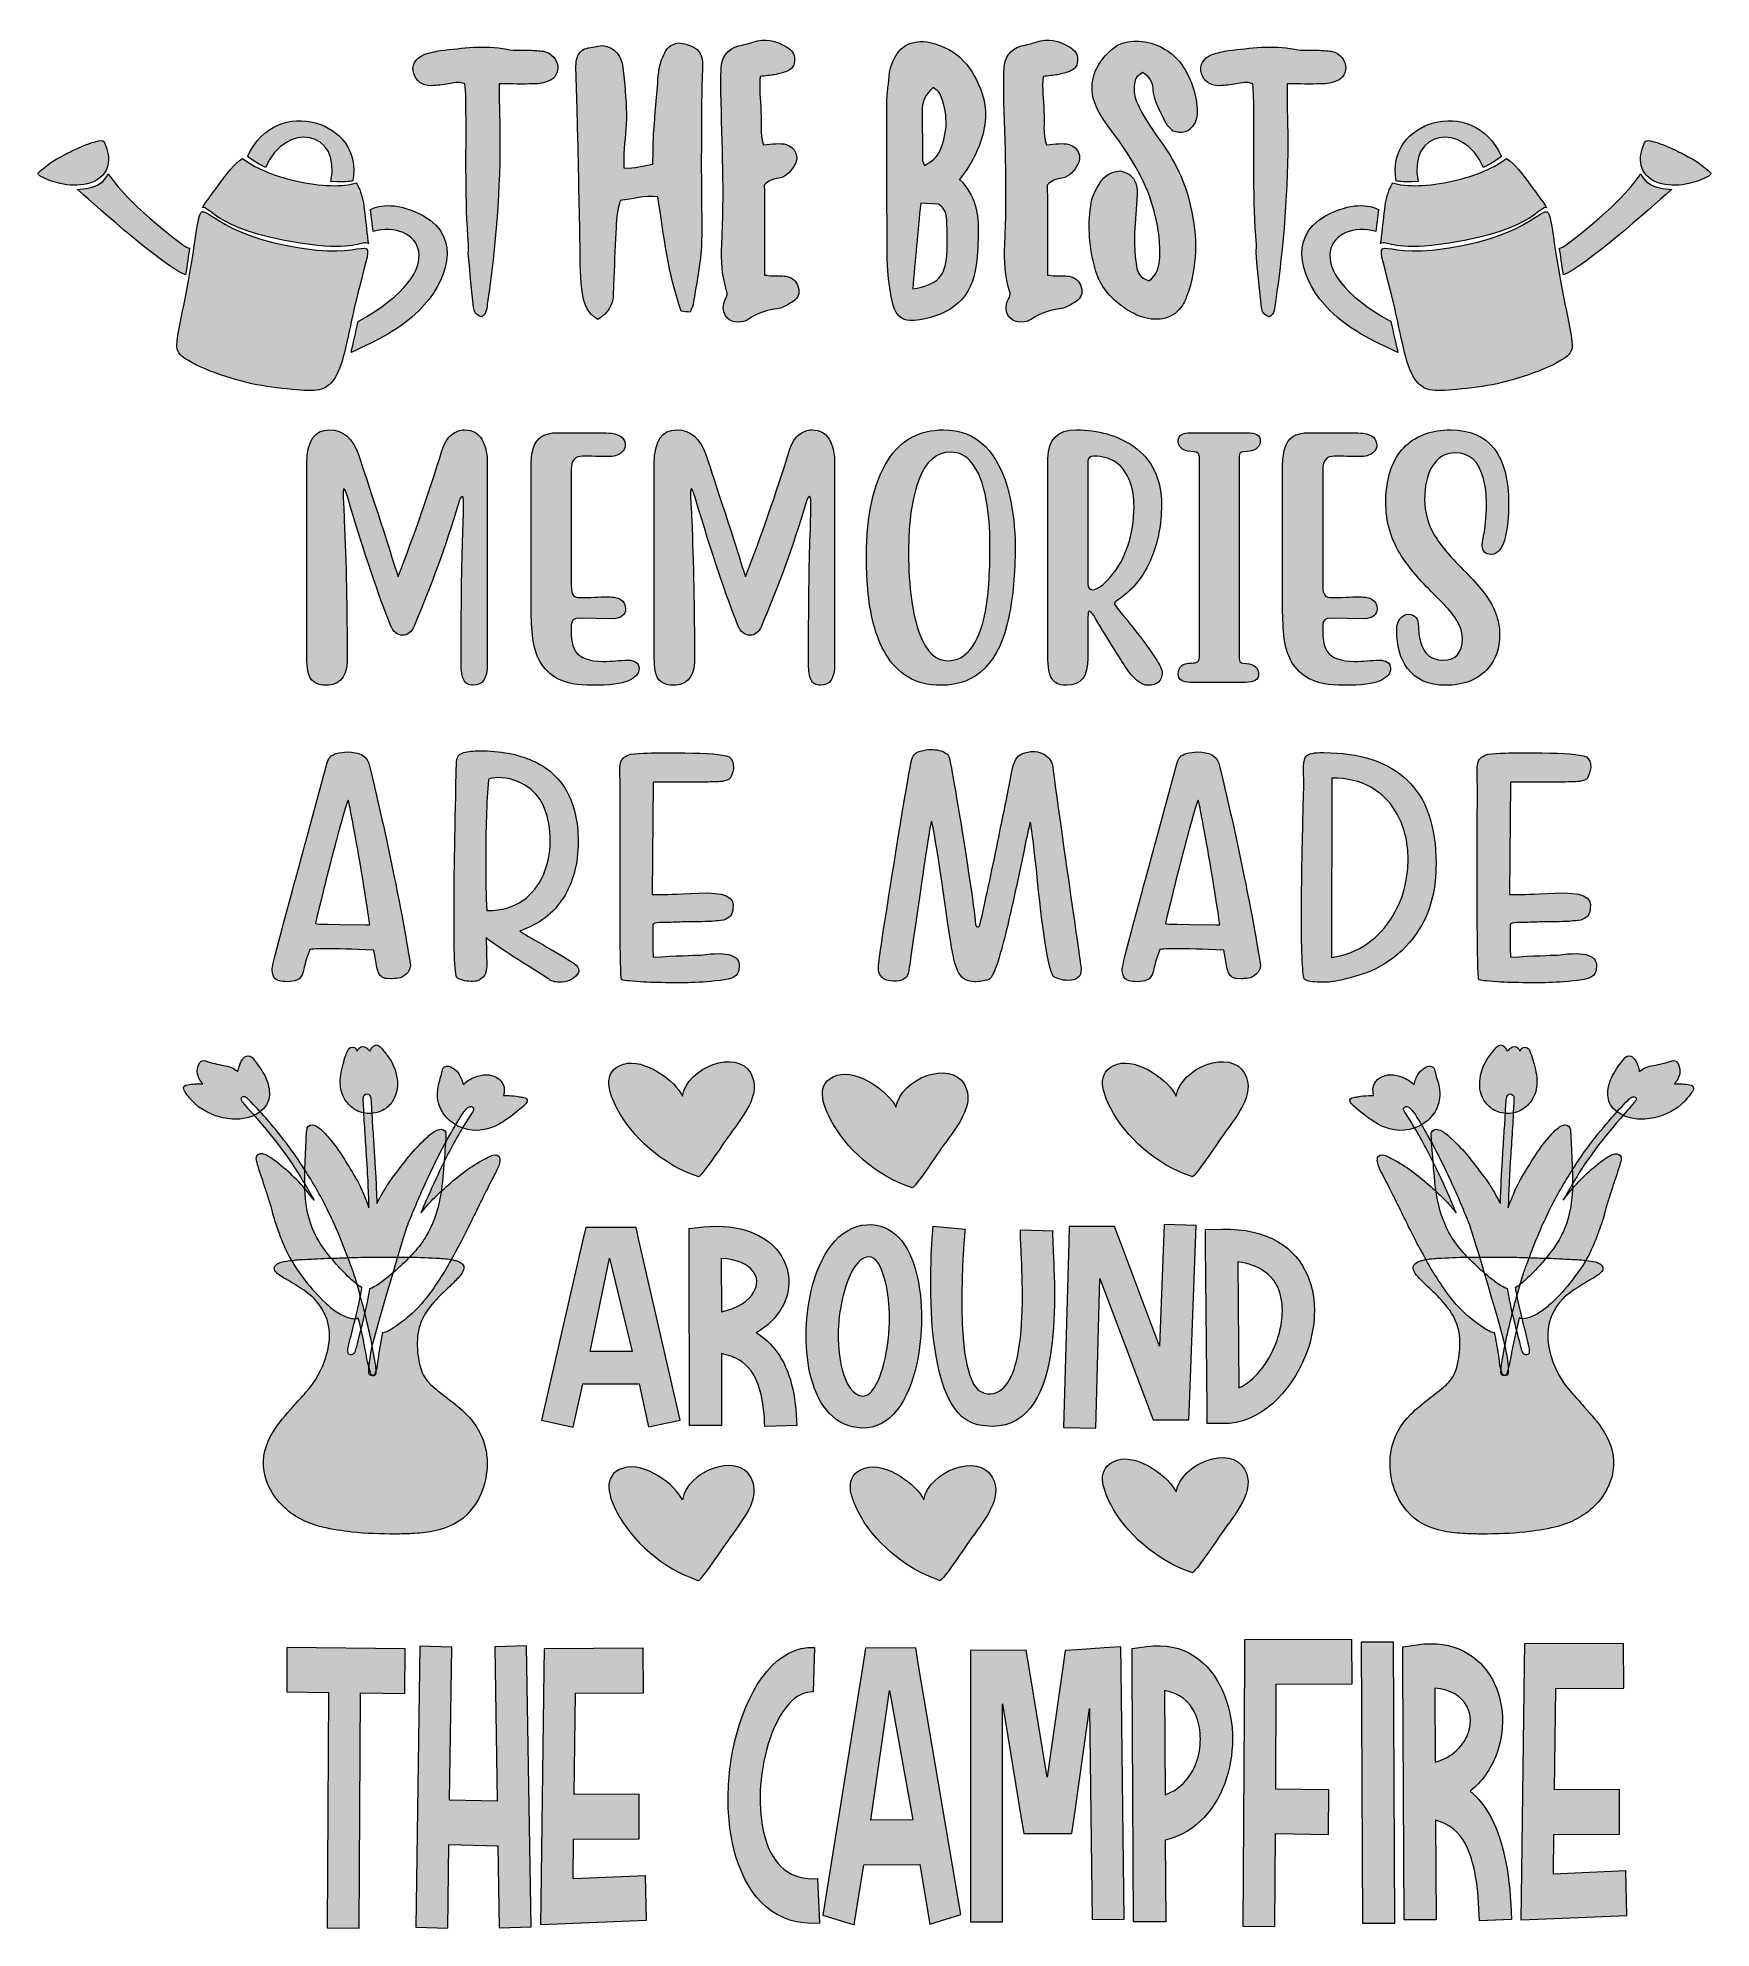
# Model space of a CAD drawing. Header units: inches. Extents: x 0.5 to 5.49, y -5.88 to -0.25.
import ezdxf

# ---------------------------------------------------------------- set-up
doc = ezdxf.new("R2010")
doc.units = ezdxf.units.IN
doc.header["$MEASUREMENT"] = 0
doc.layers.add('Layer 1', color=7, linetype='Continuous')

# ---------------------------------------------------------------- blocks, each defined once
blk = doc.blocks.new('block 5')
at = {"layer": 'Layer 1', "lineweight": 0}
blk.add_open_spline([(1.4695, -4.0255), (1.4751, -4.0485), (1.4824, -4.0765), (1.4885, -4.1047), (1.495, -4.1347), (1.5006, -4.1647), (1.5061, -4.1948), (1.5079, -4.2044), (1.5081, -4.2141), (1.5089, -4.2237), (1.509, -4.2253), (1.5087, -4.2271), (1.508, -4.2286), (1.5069, -4.2315), (1.5035, -4.2332), (1.4998, -4.2331), (1.4964, -4.233), (1.4933, -4.2314), (1.492, -4.2288), (1.4918, -4.2282), (1.4916, -4.2276), (1.4914, -4.227), (1.4861, -4.2078), (1.4806, -4.1886), (1.4776, -4.169), (1.4758, -4.1566), (1.4729, -4.1442), (1.4704, -4.1318), (1.4656, -4.1084), (1.4602, -4.0849), (1.4544, -4.0616), (1.4501, -4.0635), (1.4447, -4.0642), (1.4386, -4.0634), (1.4337, -4.0629), (1.4288, -4.0616), (1.4242, -4.0601), (1.4108, -4.0559), (1.3995, -4.0493), (1.3888, -4.0421), (1.3776, -4.0346), (1.3679, -4.026), (1.3586, -4.0173), (1.3356, -3.9958), (1.3149, -3.973), (1.2965, -3.9492), (1.2742, -3.9203), (1.2541, -3.8904), (1.2396, -3.8587), (1.2322, -3.8424), (1.2255, -3.826), (1.2193, -3.8094), (1.2123, -3.7905), (1.2064, -3.7713), (1.2, -3.7523), (1.2003, -3.7522), (1.2005, -3.7522), (1.2008, -3.7521), (1.1987, -3.7443), (1.1967, -3.7364), (1.1943, -3.7286), (1.1906, -3.7161), (1.1866, -3.7036), (1.1827, -3.6911), (1.1811, -3.6862), (1.1795, -3.6814), (1.1779, -3.6766), (1.1705, -3.654), (1.163, -3.6314), (1.1557, -3.6088), (1.1538, -3.6031), (1.1522, -3.5973), (1.151, -3.5915), (1.1504, -3.5884), (1.1504, -3.5851), (1.1511, -3.582), (1.1527, -3.5751), (1.1607, -3.571), (1.1699, -3.5727), (1.1743, -3.5735), (1.1788, -3.5749), (1.1824, -3.577), (1.1901, -3.5814), (1.1975, -3.5861), (1.2044, -3.5912), (1.2439, -3.6205), (1.2776, -3.6533), (1.3065, -3.6888), (1.3124, -3.6961), (1.3181, -3.7035), (1.3237, -3.711), (1.3134, -3.6921), (1.3026, -3.6734), (1.2915, -3.6547), (1.2474, -3.5801), (1.1921, -3.5103), (1.1316, -3.4427), (1.1249, -3.4351), (1.1181, -3.4276), (1.1116, -3.4199), (1.1094, -3.4173), (1.1075, -3.4144), (1.1062, -3.4114), (1.1047, -3.4081), (1.1062, -3.4052), (1.1092, -3.4037), (1.1129, -3.4019), (1.1168, -3.4023), (1.1199, -3.4043), (1.1236, -3.4067), (1.1272, -3.4092), (1.1299, -3.4121), (1.1467, -3.4299), (1.1638, -3.4475), (1.1797, -3.4657), (1.2227, -3.515), (1.262, -3.5658), (1.2954, -3.6191), (1.3198, -3.6579), (1.3431, -3.6971), (1.3628, -3.7374), (1.3742, -3.7608), (1.3851, -3.7844), (1.3952, -3.8081), (1.4064, -3.8347), (1.4169, -3.8616), (1.4269, -3.8885), (1.4282, -3.8921), (1.4295, -3.8958), (1.4308, -3.8995), (1.4356, -3.9108), (1.4398, -3.9222), (1.4434, -3.9338), (1.4492, -3.9524), (1.4548, -3.9709), (1.4595, -3.9896), (1.4597, -3.9905), (1.4598, -3.9913), (1.46, -3.9921), (1.4631, -4.003), (1.4663, -4.0141), (1.4695, -4.0255)], degree=3, knots=[0, 0, 0, 0, 1, 1, 1, 2, 2, 2, 3, 3, 3, 4, 4, 4, 5, 5, 5, 6, 6, 6, 7, 7, 7, 8, 8, 8, 9, 9, 9, 10, 10, 10, 11, 11, 11, 12, 12, 12, 13, 13, 13, 14, 14, 14, 15, 15, 15, 16, 16, 16, 17, 17, 17, 18, 18, 18, 19, 19, 19, 20, 20, 20, 21, 21, 21, 22, 22, 22, 23, 23, 23, 24, 24, 24, 25, 25, 25, 26, 26, 26, 27, 27, 27, 28, 28, 28, 29, 29, 29, 30, 30, 30, 31, 31, 31, 32, 32, 32, 33, 33, 33, 34, 34, 34, 35, 35, 35, 36, 36, 36, 37, 37, 37, 38, 38, 38, 39, 39, 39, 40, 40, 40, 41, 41, 41, 42, 42, 42, 43, 43, 43, 44, 44, 44, 45, 45, 45, 46, 46, 46, 47, 47, 47, 47], dxfattribs=at)
blk = doc.blocks.new('block 6')
at = {"layer": 'Layer 1', "lineweight": 0}
blk.add_open_spline([(1.0951, -3.3263), (1.0843, -3.3168), (1.0701, -3.3117), (1.0541, -3.3091), (1.0361, -3.3062), (1.0187, -3.3019), (1.002, -3.296), (0.9936, -3.2929), (0.9867, -3.2949), (0.9823, -3.3012), (0.9813, -3.3026), (0.9804, -3.3042), (0.9799, -3.3058), (0.9728, -3.3248), (0.9741, -3.3431), (0.9893, -3.36), (0.9902, -3.3611), (0.991, -3.3622), (0.9921, -3.3637), (0.9902, -3.3638), (0.989, -3.3639), (0.9878, -3.3638), (0.9742, -3.3629), (0.9608, -3.3651), (0.9474, -3.3664), (0.938, -3.3673), (0.9329, -3.3735), (0.9354, -3.3804), (0.9364, -3.3832), (0.9378, -3.3859), (0.9396, -3.3884), (0.9437, -3.3943), (0.9479, -3.4002), (0.9525, -3.4059), (0.9743, -3.433), (1.0045, -3.4525), (1.0447, -3.4632), (1.0634, -3.4682), (1.0825, -3.4707), (1.1024, -3.469), (1.1327, -3.4664), (1.1567, -3.4559), (1.174, -3.4372), (1.1867, -3.4234), (1.1907, -3.4076), (1.1905, -3.3912), (1.1902, -3.3733), (1.1851, -3.3562), (1.1766, -3.3395), (1.1672, -3.3212), (1.154, -3.3045), (1.141, -3.2876), (1.1401, -3.2864), (1.1389, -3.2853), (1.1377, -3.2844), (1.1318, -3.2797), (1.1234, -3.2793), (1.1173, -3.2838), (1.1144, -3.2859), (1.1121, -3.2885), (1.1102, -3.2911), (1.1052, -3.2977), (1.1024, -3.305), (1.1004, -3.3124), (1.099, -3.3171), (1.0978, -3.3218), (1.0965, -3.3267), (1.0955, -3.3264), (1.0952, -3.3264), (1.0951, -3.3263)], degree=3, knots=[0, 0, 0, 0, 1, 1, 1, 2, 2, 2, 3, 3, 3, 4, 4, 4, 5, 5, 5, 6, 6, 6, 7, 7, 7, 8, 8, 8, 9, 9, 9, 10, 10, 10, 11, 11, 11, 12, 12, 12, 13, 13, 13, 14, 14, 14, 15, 15, 15, 16, 16, 16, 17, 17, 17, 18, 18, 18, 19, 19, 19, 20, 20, 20, 21, 21, 21, 22, 22, 22, 23, 23, 23, 23], dxfattribs=at)
blk = doc.blocks.new('block 4')
at = {"layer": 'Layer 1'}
for name in ['block 6', 'block 5']:
    blk.add_blockref(name, (0, 0), dxfattribs=at)
blk = doc.blocks.new('block 8')
at = {"layer": 'Layer 1', "lineweight": 0}
blk.add_open_spline([(1.877, -3.5915), (1.8771, -3.589), (1.8772, -3.5863), (1.8764, -3.5839), (1.8741, -3.5769), (1.8656, -3.5737), (1.8566, -3.5762), (1.854, -3.577), (1.8516, -3.5782), (1.8492, -3.5793), (1.8432, -3.5823), (1.8372, -3.5854), (1.8312, -3.5885), (1.8108, -3.5992), (1.7914, -3.6108), (1.7739, -3.6241), (1.7394, -3.6505), (1.7072, -3.6784), (1.6778, -3.708), (1.6648, -3.721), (1.6529, -3.7345), (1.6421, -3.7485), (1.6473, -3.7359), (1.6525, -3.7233), (1.658, -3.7107), (1.6726, -3.6773), (1.688, -3.644), (1.7036, -3.6109), (1.7238, -3.5681), (1.7474, -3.5264), (1.7719, -3.485), (1.7792, -3.4726), (1.7876, -3.4605), (1.7954, -3.4482), (1.797, -3.4456), (1.7981, -3.4428), (1.7989, -3.4401), (1.7997, -3.437), (1.7982, -3.4344), (1.7946, -3.4326), (1.7908, -3.4308), (1.7871, -3.4315), (1.7839, -3.4334), (1.7813, -3.4349), (1.7787, -3.4369), (1.777, -3.439), (1.7723, -3.4446), (1.7675, -3.4503), (1.7638, -3.4563), (1.7514, -3.4766), (1.7392, -3.497), (1.7274, -3.5175), (1.708, -3.5513), (1.6903, -3.5854), (1.674, -3.6201), (1.6648, -3.6396), (1.6558, -3.6591), (1.647, -3.6787), (1.6392, -3.6959), (1.6318, -3.7132), (1.6246, -3.7305), (1.6171, -3.7483), (1.6098, -3.7662), (1.6027, -3.7842), (1.5952, -3.8035), (1.4988, -4.1243), (1.4928, -4.1652), (1.4899, -4.1854), (1.4861, -4.2056), (1.487, -4.2261), (1.4872, -4.2309), (1.4925, -4.2342), (1.4983, -4.2328), (1.5017, -4.232), (1.5039, -4.2301), (1.5048, -4.2277), (1.5069, -4.2222), (1.5094, -4.2167), (1.5103, -4.2111), (1.5125, -4.1983), (1.5134, -4.1855), (1.5155, -4.1728), (1.5193, -4.1503), (1.5228, -4.1277), (1.5276, -4.1053), (1.5292, -4.1055), (1.5308, -4.1055), (1.5325, -4.1052), (1.5353, -4.1047), (1.538, -4.1039), (1.5403, -4.1028), (1.5442, -4.1009), (1.5481, -4.0989), (1.5516, -4.0967), (1.575, -4.0815), (1.5971, -4.0653), (1.6164, -4.0472), (1.6414, -4.0239), (1.6617, -3.9983), (1.68, -3.9719), (1.6926, -3.9538), (1.7041, -3.9353), (1.7139, -3.9203), (1.7265, -3.8977), (1.7372, -3.8786), (1.7478, -3.8595), (1.7525, -3.851), (1.7571, -3.8425), (1.7615, -3.8338), (1.7697, -3.8178), (1.7777, -3.8016), (1.7857, -3.7855), (1.7908, -3.7754), (1.7957, -3.7654), (1.8007, -3.7553), (1.8079, -3.7407), (1.815, -3.7261), (1.8222, -3.7115), (1.8277, -3.7005), (1.8333, -3.6895), (1.8389, -3.6785), (1.848, -3.6606), (1.8569, -3.6426), (1.8665, -3.6248), (1.8722, -3.614), (1.8766, -3.6032), (1.877, -3.5915)], degree=3, knots=[0, 0, 0, 0, 1, 1, 1, 2, 2, 2, 3, 3, 3, 4, 4, 4, 5, 5, 5, 6, 6, 6, 7, 7, 7, 8, 8, 8, 9, 9, 9, 10, 10, 10, 11, 11, 11, 12, 12, 12, 13, 13, 13, 14, 14, 14, 15, 15, 15, 16, 16, 16, 17, 17, 17, 18, 18, 18, 19, 19, 19, 20, 20, 20, 21, 21, 21, 22, 22, 22, 23, 23, 23, 24, 24, 24, 25, 25, 25, 26, 26, 26, 27, 27, 27, 28, 28, 28, 29, 29, 29, 30, 30, 30, 31, 31, 31, 32, 32, 32, 33, 33, 33, 34, 34, 34, 35, 35, 35, 36, 36, 36, 37, 37, 37, 38, 38, 38, 39, 39, 39, 40, 40, 40, 41, 41, 41, 42, 42, 42, 42], dxfattribs=at)
blk = doc.blocks.new('block 9')
at = {"layer": 'Layer 1', "lineweight": 0}
blk.add_open_spline([(1.7678, -3.3651), (1.767, -3.3628), (1.7663, -3.3605), (1.7654, -3.3582), (1.7634, -3.3529), (1.7616, -3.3474), (1.7593, -3.3421), (1.7558, -3.3341), (1.7501, -3.327), (1.7425, -3.3208), (1.7395, -3.3184), (1.7362, -3.3161), (1.7325, -3.3143), (1.7208, -3.3086), (1.7083, -3.3115), (1.7064, -3.3224), (1.706, -3.3248), (1.7052, -3.3272), (1.7046, -3.3295), (1.7024, -3.3377), (1.7006, -3.3459), (1.6979, -3.3539), (1.6937, -3.3662), (1.6917, -3.3786), (1.6912, -3.3911), (1.6905, -3.4109), (1.6951, -3.4299), (1.7061, -3.4479), (1.715, -3.4624), (1.7271, -3.4751), (1.7437, -3.4853), (1.7732, -3.5035), (1.8165, -3.5093), (1.8549, -3.4935), (1.8663, -3.4888), (1.8768, -3.4831), (1.8867, -3.4769), (1.909, -3.4628), (1.9284, -3.4466), (1.9476, -3.4302), (1.9503, -3.428), (1.9526, -3.4254), (1.9546, -3.4228), (1.9561, -3.4208), (1.9574, -3.4185), (1.9582, -3.4161), (1.9601, -3.4098), (1.9564, -3.4056), (1.9478, -3.4042), (1.9435, -3.4035), (1.939, -3.403), (1.9347, -3.4022), (1.9245, -3.4001), (1.9141, -3.3991), (1.9036, -3.3989), (1.8986, -3.3989), (1.8937, -3.3989), (1.8884, -3.3989), (1.889, -3.395), (1.8896, -3.3915), (1.8899, -3.3881), (1.8908, -3.3788), (1.89, -3.3696), (1.8845, -3.3611), (1.8751, -3.3463), (1.8596, -3.3375), (1.8372, -3.3368), (1.8248, -3.3365), (1.8134, -3.3397), (1.8026, -3.3441), (1.7895, -3.3494), (1.7778, -3.356), (1.7691, -3.3653), (1.7687, -3.3652), (1.7683, -3.3652), (1.7678, -3.3651)], degree=3, knots=[0, 0, 0, 0, 1, 1, 1, 2, 2, 2, 3, 3, 3, 4, 4, 4, 5, 5, 5, 6, 6, 6, 7, 7, 7, 8, 8, 8, 9, 9, 9, 10, 10, 10, 11, 11, 11, 12, 12, 12, 13, 13, 13, 14, 14, 14, 15, 15, 15, 16, 16, 16, 17, 17, 17, 18, 18, 18, 19, 19, 19, 20, 20, 20, 21, 21, 21, 22, 22, 22, 23, 23, 23, 24, 24, 24, 25, 25, 25, 25], dxfattribs=at)
blk = doc.blocks.new('block 7')
at = {"layer": 'Layer 1'}
for name in ['block 9', 'block 8']:
    blk.add_blockref(name, (0, 0), dxfattribs=at)
blk = doc.blocks.new('block 11')
at = {"layer": 'Layer 1', "lineweight": 0}
blk.add_open_spline([(1.7158, -3.5094), (1.7134, -3.501), (1.7043, -3.4971), (1.6939, -3.5007), (1.6883, -3.5026), (1.6832, -3.5055), (1.6785, -3.5086), (1.6674, -3.5159), (1.6585, -3.5247), (1.6495, -3.5334), (1.6316, -3.5508), (1.6151, -3.5689), (1.6002, -3.5878), (1.5851, -3.6069), (1.5705, -3.6262), (1.556, -3.6455), (1.5493, -3.6544), (1.5436, -3.6635), (1.5405, -3.6681), (1.5292, -3.686), (1.5193, -3.7034), (1.5106, -3.7206), (1.5094, -3.6906), (1.5085, -3.6648), (1.5072, -3.639), (1.5063, -3.6205), (1.5049, -3.6019), (1.5037, -3.5834), (1.5027, -3.5677), (1.5018, -3.552), (1.5008, -3.5363), (1.4994, -3.5144), (1.4979, -3.4926), (1.4966, -3.4707), (1.4955, -3.4532), (1.4947, -3.4357), (1.4936, -3.4182), (1.4933, -3.4132), (1.4925, -3.4082), (1.4916, -3.4033), (1.4912, -3.4014), (1.4904, -3.3994), (1.4892, -3.3978), (1.4852, -3.3924), (1.4775, -3.3923), (1.4733, -3.3975), (1.472, -3.399), (1.471, -3.4008), (1.4708, -3.4025), (1.4703, -3.4069), (1.4701, -3.4113), (1.4702, -3.4156), (1.4706, -3.4256), (1.4714, -3.4355), (1.4719, -3.4455), (1.4725, -3.4583), (1.4729, -3.4712), (1.4737, -3.484), (1.4754, -3.5116), (1.4773, -3.5392), (1.4791, -3.5668), (1.4803, -3.5852), (1.4817, -3.6036), (1.4827, -3.622), (1.4841, -3.649), (1.4856, -3.676), (1.4864, -3.7031), (1.4867, -3.7132), (1.4868, -3.7232), (1.4869, -3.7333), (1.4795, -3.7111), (1.4701, -3.6887), (1.4588, -3.6653), (1.4563, -3.6606), (1.4516, -3.651), (1.4461, -3.6418), (1.434, -3.6215), (1.4217, -3.6013), (1.4091, -3.5813), (1.3966, -3.5615), (1.3823, -3.5423), (1.3666, -3.5238), (1.3587, -3.5145), (1.3509, -3.5051), (1.3407, -3.4971), (1.3364, -3.4937), (1.3317, -3.4905), (1.3263, -3.4882), (1.3164, -3.4839), (1.3068, -3.4872), (1.3035, -3.4954), (1.3027, -3.4972), (1.3023, -3.4992), (1.302, -3.5011), (1.3015, -3.505), (1.3012, -3.509), (1.301, -3.5129), (1.2996, -3.5427), (1.2982, -3.5726), (1.297, -3.6025), (1.2956, -3.6364), (1.2946, -3.6704), (1.2976, -3.7043), (1.3007, -3.7389), (1.3089, -3.7726), (1.3236, -3.8055), (1.3307, -3.8211), (1.3394, -3.8362), (1.3496, -3.8508), (1.374, -3.8854), (1.4034, -3.9175), (1.4356, -3.9482), (1.4443, -3.9564), (1.4538, -3.9641), (1.4649, -3.9704), (1.4654, -3.9707), (1.4658, -3.9709), (1.4662, -3.9711), (1.4658, -3.9735), (1.4654, -3.9759), (1.465, -3.9783), (1.4591, -4.0123), (1.4512, -4.046), (1.4425, -4.0797), (1.4365, -4.1029), (1.4307, -4.1263), (1.4253, -4.1496), (1.4241, -4.1544), (1.4245, -4.1595), (1.4248, -4.1645), (1.425, -4.1682), (1.4282, -4.1706), (1.4324, -4.1712), (1.4363, -4.1718), (1.44, -4.1704), (1.4423, -4.1672), (1.4434, -4.1656), (1.4444, -4.1639), (1.445, -4.1622), (1.4467, -4.1572), (1.4483, -4.1522), (1.4496, -4.1472), (1.4585, -4.1114), (1.4679, -4.0757), (1.4762, -4.0399), (1.4812, -4.0182), (1.4853, -3.9964), (1.4892, -3.9746), (1.492, -3.9737), (1.4947, -3.9727), (1.4973, -3.9715), (1.5092, -3.9659), (1.5196, -3.959), (1.5291, -3.9514), (1.565, -3.923), (1.5982, -3.893), (1.6266, -3.8602), (1.6386, -3.8464), (1.6491, -3.8319), (1.658, -3.8168), (1.6767, -3.7851), (1.6889, -3.752), (1.6962, -3.7179), (1.7034, -3.6843), (1.7065, -3.6504), (1.7093, -3.6165), (1.7116, -3.5867), (1.7139, -3.5568), (1.7161, -3.527), (1.7164, -3.5231), (1.7166, -3.5191), (1.7166, -3.5152), (1.7166, -3.5133), (1.7163, -3.5113), (1.7158, -3.5094)], degree=3, knots=[0, 0, 0, 0, 1, 1, 1, 2, 2, 2, 3, 3, 3, 4, 4, 4, 5, 5, 5, 6, 6, 6, 7, 7, 7, 8, 8, 8, 9, 9, 9, 10, 10, 10, 11, 11, 11, 12, 12, 12, 13, 13, 13, 14, 14, 14, 15, 15, 15, 16, 16, 16, 17, 17, 17, 18, 18, 18, 19, 19, 19, 20, 20, 20, 21, 21, 21, 22, 22, 22, 23, 23, 23, 24, 24, 24, 25, 25, 25, 26, 26, 26, 27, 27, 27, 28, 28, 28, 29, 29, 29, 30, 30, 30, 31, 31, 31, 32, 32, 32, 33, 33, 33, 34, 34, 34, 35, 35, 35, 36, 36, 36, 37, 37, 37, 38, 38, 38, 39, 39, 39, 40, 40, 40, 41, 41, 41, 42, 42, 42, 43, 43, 43, 44, 44, 44, 45, 45, 45, 46, 46, 46, 47, 47, 47, 48, 48, 48, 49, 49, 49, 50, 50, 50, 51, 51, 51, 52, 52, 52, 53, 53, 53, 54, 54, 54, 55, 55, 55, 56, 56, 56, 57, 57, 57, 58, 58, 58, 58], dxfattribs=at)
blk = doc.blocks.new('block 12')
at = {"layer": 'Layer 1', "lineweight": 0}
blk.add_open_spline([(1.4481, -3.2598), (1.4437, -3.2533), (1.4329, -3.2528), (1.4273, -3.2588), (1.4264, -3.2597), (1.4256, -3.2609), (1.4251, -3.262), (1.4226, -3.2676), (1.4198, -3.2731), (1.4179, -3.2788), (1.4149, -3.2877), (1.4123, -3.2967), (1.41, -3.3057), (1.4047, -3.3261), (1.4003, -3.3465), (1.4019, -3.3673), (1.4033, -3.3846), (1.4087, -3.401), (1.4195, -3.4164), (1.4277, -3.4281), (1.4391, -3.4377), (1.4541, -3.4449), (1.4683, -3.4518), (1.4838, -3.4541), (1.5005, -3.4518), (1.5164, -3.4496), (1.5295, -3.4437), (1.5402, -3.4347), (1.5506, -3.4259), (1.5586, -3.416), (1.5637, -3.4048), (1.5718, -3.3868), (1.5736, -3.3683), (1.5711, -3.3494), (1.5678, -3.3245), (1.5583, -3.3009), (1.5418, -3.2791), (1.5352, -3.2704), (1.5281, -3.262), (1.5208, -3.2536), (1.5144, -3.2462), (1.5043, -3.2463), (1.4978, -3.2538), (1.4956, -3.2564), (1.4941, -3.2594), (1.4923, -3.2623), (1.4915, -3.2634), (1.4909, -3.2646), (1.4899, -3.2664), (1.4861, -3.2629), (1.4829, -3.2598), (1.4797, -3.2568), (1.4729, -3.2504), (1.4637, -3.2507), (1.4578, -3.2575), (1.4557, -3.2599), (1.4543, -3.2626), (1.4518, -3.2662), (1.4503, -3.2636), (1.4493, -3.2617), (1.4481, -3.2598)], degree=3, knots=[0, 0, 0, 0, 1, 1, 1, 2, 2, 2, 3, 3, 3, 4, 4, 4, 5, 5, 5, 6, 6, 6, 7, 7, 7, 8, 8, 8, 9, 9, 9, 10, 10, 10, 11, 11, 11, 12, 12, 12, 13, 13, 13, 14, 14, 14, 15, 15, 15, 16, 16, 16, 17, 17, 17, 18, 18, 18, 19, 19, 19, 20, 20, 20, 20], dxfattribs=at)
blk = doc.blocks.new('block 10')
at = {"layer": 'Layer 1'}
for name in ['block 12', 'block 11']:
    blk.add_blockref(name, (0, 0), dxfattribs=at)
blk = doc.blocks.new('block 3')
at = {"layer": 'Layer 1'}
for name in ['block 10', 'block 4', 'block 7']:
    blk.add_blockref(name, (0, 0), dxfattribs=at)
blk = doc.blocks.new('block 13')
at = {"layer": 'Layer 1', "lineweight": 0}
blk.add_open_spline([(1.5008, -3.8803), (1.4937, -3.8803), (1.4866, -3.8801), (1.4795, -3.8803), (1.4569, -3.8809), (1.4343, -3.8818), (1.4116, -3.8824), (1.3953, -3.883), (1.3789, -3.8832), (1.3625, -3.8839), (1.3373, -3.8849), (1.312, -3.8859), (1.2868, -3.8875), (1.2716, -3.8884), (1.2563, -3.8901), (1.2412, -3.892), (1.2324, -3.893), (1.2239, -3.8952), (1.2164, -3.899), (1.2049, -3.9049), (1.2016, -3.9141), (1.2086, -3.9232), (1.2118, -3.9273), (1.2161, -3.931), (1.2207, -3.9344), (1.226, -3.9383), (1.232, -3.9417), (1.238, -3.9451), (1.2625, -3.9592), (1.2866, -3.9737), (1.3083, -3.9903), (1.3137, -3.9944), (1.3191, -3.9986), (1.3234, -4.0032), (1.3529, -4.0346), (1.3685, -4.0695), (1.3695, -4.1079), (1.3701, -4.1321), (1.366, -4.1558), (1.3584, -4.1793), (1.3466, -4.2163), (1.328, -4.2512), (1.2995, -4.283), (1.2866, -4.2974), (1.2736, -4.3118), (1.2605, -4.3262), (1.2392, -4.3497), (1.2189, -4.3738), (1.2026, -4.3995), (1.1786, -4.4375), (1.168, -4.4773), (1.175, -4.5192), (1.1813, -4.557), (1.1994, -4.5912), (1.2302, -4.6218), (1.2608, -4.6523), (1.3001, -4.6734), (1.3486, -4.685), (1.3772, -4.6918), (1.4064, -4.6965), (1.4361, -4.6996), (1.479, -4.7042), (1.5222, -4.7057), (1.5656, -4.7056), (1.5819, -4.7056), (1.5983, -4.7049), (1.6146, -4.7043), (1.6363, -4.7034), (1.6577, -4.7012), (1.6787, -4.697), (1.7258, -4.6875), (1.7629, -4.6677), (1.7891, -4.6367), (1.8, -4.6237), (1.8091, -4.6101), (1.8163, -4.5958), (1.8308, -4.5669), (1.8373, -4.5369), (1.839, -4.5063), (1.8399, -4.49), (1.8388, -4.4737), (1.8359, -4.4575), (1.8289, -4.4172), (1.8093, -4.3808), (1.7771, -4.3481), (1.7606, -4.3314), (1.7415, -4.3165), (1.7222, -4.3015), (1.7064, -4.2892), (1.6908, -4.2768), (1.6755, -4.2641), (1.6699, -4.2595), (1.6651, -4.2544), (1.6608, -4.2491), (1.6485, -4.2336), (1.6416, -4.2166), (1.6378, -4.1989), (1.6326, -4.1747), (1.6302, -4.1503), (1.6313, -4.1258), (1.632, -4.112), (1.6343, -4.0984), (1.6384, -4.085), (1.6464, -4.0588), (1.662, -4.0353), (1.6817, -4.0131), (1.6959, -3.9972), (1.7118, -3.9824), (1.7277, -3.9675), (1.7375, -3.9582), (1.7468, -3.9487), (1.7559, -3.9391), (1.7619, -3.9326), (1.7667, -3.9256), (1.7691, -3.9178), (1.7724, -3.9075), (1.7673, -3.8989), (1.7548, -3.8938), (1.7509, -3.8922), (1.7467, -3.891), (1.7425, -3.8899), (1.7281, -3.8862), (1.713, -3.8846), (1.6979, -3.8839), (1.6678, -3.8824), (1.6377, -3.8808), (1.6076, -3.8803), (1.572, -3.8797), (1.5364, -3.8802), (1.5008, -3.8802), (1.5008, -3.8802), (1.5008, -3.8803), (1.5008, -3.8803)], degree=3, knots=[0, 0, 0, 0, 1, 1, 1, 2, 2, 2, 3, 3, 3, 4, 4, 4, 5, 5, 5, 6, 6, 6, 7, 7, 7, 8, 8, 8, 9, 9, 9, 10, 10, 10, 11, 11, 11, 12, 12, 12, 13, 13, 13, 14, 14, 14, 15, 15, 15, 16, 16, 16, 17, 17, 17, 18, 18, 18, 19, 19, 19, 20, 20, 20, 21, 21, 21, 22, 22, 22, 23, 23, 23, 24, 24, 24, 25, 25, 25, 26, 26, 26, 27, 27, 27, 28, 28, 28, 29, 29, 29, 30, 30, 30, 31, 31, 31, 32, 32, 32, 33, 33, 33, 34, 34, 34, 35, 35, 35, 36, 36, 36, 37, 37, 37, 38, 38, 38, 39, 39, 39, 40, 40, 40, 41, 41, 41, 42, 42, 42, 43, 43, 43, 44, 44, 44, 44], dxfattribs=at)
blk = doc.blocks.new('block 2')
at = {"layer": 'Layer 1'}
for name in ['block 3', 'block 13']:
    blk.add_blockref(name, (0, 0), dxfattribs=at)
blk = doc.blocks.new('block 17')
at = {"layer": 'Layer 1', "lineweight": 0}
blk.add_open_spline([(4.8991, -4.0255), (4.8935, -4.0485), (4.8862, -4.0765), (4.8801, -4.1047), (4.8736, -4.1347), (4.8679, -4.1647), (4.8624, -4.1948), (4.8607, -4.2044), (4.8605, -4.2141), (4.8597, -4.2237), (4.8596, -4.2253), (4.8599, -4.2271), (4.8606, -4.2286), (4.8617, -4.2315), (4.865, -4.2332), (4.8688, -4.2331), (4.8722, -4.233), (4.8752, -4.2314), (4.8766, -4.2288), (4.8768, -4.2282), (4.877, -4.2276), (4.8772, -4.227), (4.8825, -4.2078), (4.888, -4.1886), (4.8909, -4.169), (4.8928, -4.1566), (4.8956, -4.1442), (4.8982, -4.1318), (4.903, -4.1084), (4.9083, -4.0849), (4.9141, -4.0616), (4.9185, -4.0635), (4.9238, -4.0642), (4.93, -4.0634), (4.9349, -4.0629), (4.9398, -4.0616), (4.9444, -4.0601), (4.9578, -4.0559), (4.9691, -4.0493), (4.9798, -4.0421), (4.991, -4.0346), (5.0007, -4.026), (5.01, -4.0173), (5.033, -3.9958), (5.0537, -3.973), (5.0721, -3.9492), (5.0944, -3.9203), (5.1145, -3.8904), (5.1289, -3.8587), (5.1364, -3.8424), (5.1431, -3.826), (5.1493, -3.8094), (5.1563, -3.7905), (5.1622, -3.7713), (5.1686, -3.7523), (5.1683, -3.7522), (5.1681, -3.7522), (5.1678, -3.7521), (5.1699, -3.7443), (5.1719, -3.7364), (5.1743, -3.7286), (5.178, -3.7161), (5.182, -3.7036), (5.1859, -3.6911), (5.1874, -3.6862), (5.1891, -3.6814), (5.1907, -3.6766), (5.1981, -3.654), (5.2056, -3.6314), (5.2129, -3.6088), (5.2148, -3.6031), (5.2164, -3.5973), (5.2175, -3.5915), (5.2182, -3.5884), (5.2182, -3.5851), (5.2175, -3.582), (5.2159, -3.5751), (5.2078, -3.571), (5.1987, -3.5727), (5.1943, -3.5735), (5.1897, -3.5749), (5.1862, -3.577), (5.1785, -3.5814), (5.1711, -3.5861), (5.1642, -3.5912), (5.1247, -3.6205), (5.091, -3.6533), (5.0621, -3.6888), (5.0562, -3.6961), (5.0505, -3.7035), (5.0449, -3.711), (5.0552, -3.6921), (5.066, -3.6734), (5.0771, -3.6547), (5.1212, -3.5801), (5.1765, -3.5103), (5.237, -3.4427), (5.2437, -3.4351), (5.2505, -3.4276), (5.257, -3.4199), (5.2592, -3.4173), (5.2611, -3.4144), (5.2624, -3.4114), (5.2639, -3.4081), (5.2624, -3.4052), (5.2594, -3.4037), (5.2557, -3.4019), (5.2518, -3.4023), (5.2487, -3.4043), (5.245, -3.4067), (5.2414, -3.4092), (5.2387, -3.4121), (5.2219, -3.4299), (5.2047, -3.4475), (5.1889, -3.4657), (5.1459, -3.515), (5.1066, -3.5658), (5.0732, -3.6191), (5.0488, -3.6579), (5.0255, -3.6971), (5.0058, -3.7374), (4.9944, -3.7608), (4.9835, -3.7844), (4.9734, -3.8081), (4.9622, -3.8347), (4.9517, -3.8616), (4.9417, -3.8885), (4.9404, -3.8921), (4.9391, -3.8958), (4.9378, -3.8995), (4.933, -3.9108), (4.9288, -3.9222), (4.9252, -3.9338), (4.9194, -3.9524), (4.9138, -3.9709), (4.9091, -3.9896), (4.9089, -3.9905), (4.9088, -3.9913), (4.9086, -3.9921), (4.9054, -4.003), (4.9023, -4.0141), (4.8991, -4.0255)], degree=3, knots=[0, 0, 0, 0, 1, 1, 1, 2, 2, 2, 3, 3, 3, 4, 4, 4, 5, 5, 5, 6, 6, 6, 7, 7, 7, 8, 8, 8, 9, 9, 9, 10, 10, 10, 11, 11, 11, 12, 12, 12, 13, 13, 13, 14, 14, 14, 15, 15, 15, 16, 16, 16, 17, 17, 17, 18, 18, 18, 19, 19, 19, 20, 20, 20, 21, 21, 21, 22, 22, 22, 23, 23, 23, 24, 24, 24, 25, 25, 25, 26, 26, 26, 27, 27, 27, 28, 28, 28, 29, 29, 29, 30, 30, 30, 31, 31, 31, 32, 32, 32, 33, 33, 33, 34, 34, 34, 35, 35, 35, 36, 36, 36, 37, 37, 37, 38, 38, 38, 39, 39, 39, 40, 40, 40, 41, 41, 41, 42, 42, 42, 43, 43, 43, 44, 44, 44, 45, 45, 45, 46, 46, 46, 47, 47, 47, 47], dxfattribs=at)
blk = doc.blocks.new('block 18')
at = {"layer": 'Layer 1', "lineweight": 0}
blk.add_open_spline([(5.2721, -3.3267), (5.2708, -3.3218), (5.2696, -3.3171), (5.2682, -3.3124), (5.2661, -3.305), (5.2634, -3.2977), (5.2584, -3.2911), (5.2564, -3.2885), (5.2541, -3.2859), (5.2513, -3.2838), (5.2452, -3.2793), (5.2367, -3.2797), (5.2309, -3.2844), (5.2297, -3.2853), (5.2285, -3.2864), (5.2276, -3.2876), (5.2146, -3.3045), (5.2014, -3.3212), (5.192, -3.3395), (5.1835, -3.3562), (5.1784, -3.3733), (5.1781, -3.3912), (5.1778, -3.4076), (5.1819, -3.4234), (5.1946, -3.4372), (5.2119, -3.4559), (5.2359, -3.4664), (5.2662, -3.469), (5.2861, -3.4707), (5.3052, -3.4682), (5.3239, -3.4632), (5.3641, -3.4525), (5.3943, -3.433), (5.4161, -3.4059), (5.4207, -3.4002), (5.4249, -3.3943), (5.429, -3.3884), (5.4307, -3.3859), (5.4322, -3.3832), (5.4332, -3.3804), (5.4356, -3.3735), (5.4306, -3.3673), (5.4212, -3.3664), (5.4078, -3.3651), (5.3944, -3.3629), (5.3808, -3.3638), (5.3796, -3.3639), (5.3784, -3.3638), (5.3764, -3.3637), (5.3776, -3.3622), (5.3783, -3.3611), (5.3793, -3.36), (5.3945, -3.3431), (5.3958, -3.3248), (5.3887, -3.3058), (5.3881, -3.3042), (5.3873, -3.3026), (5.3863, -3.3012), (5.3819, -3.2949), (5.375, -3.2929), (5.3666, -3.296), (5.3499, -3.3019), (5.3325, -3.3062), (5.3145, -3.3091), (5.2985, -3.3117), (5.2843, -3.3168), (5.2735, -3.3263), (5.2734, -3.3264), (5.2731, -3.3264), (5.2721, -3.3267)], degree=3, knots=[0, 0, 0, 0, 1, 1, 1, 2, 2, 2, 3, 3, 3, 4, 4, 4, 5, 5, 5, 6, 6, 6, 7, 7, 7, 8, 8, 8, 9, 9, 9, 10, 10, 10, 11, 11, 11, 12, 12, 12, 13, 13, 13, 14, 14, 14, 15, 15, 15, 16, 16, 16, 17, 17, 17, 18, 18, 18, 19, 19, 19, 20, 20, 20, 21, 21, 21, 22, 22, 22, 23, 23, 23, 23], dxfattribs=at)
blk = doc.blocks.new('block 16')
at = {"layer": 'Layer 1'}
for name in ['block 18', 'block 17']:
    blk.add_blockref(name, (0, 0), dxfattribs=at)
blk = doc.blocks.new('block 20')
at = {"layer": 'Layer 1', "lineweight": 0}
blk.add_open_spline([(4.5021, -3.6248), (4.5117, -3.6426), (4.5206, -3.6606), (4.5297, -3.6785), (4.5353, -3.6895), (4.5409, -3.7005), (4.5464, -3.7115), (4.5536, -3.7261), (4.5607, -3.7407), (4.5679, -3.7553), (4.5729, -3.7654), (4.5778, -3.7754), (4.5828, -3.7855), (4.5909, -3.8016), (4.5989, -3.8178), (4.6071, -3.8338), (4.6115, -3.8425), (4.6161, -3.851), (4.6208, -3.8595), (4.6314, -3.8786), (4.6421, -3.8977), (4.6546, -3.9203), (4.6645, -3.9353), (4.676, -3.9538), (4.6885, -3.9719), (4.7069, -3.9983), (4.7271, -4.0239), (4.7521, -4.0472), (4.7715, -4.0653), (4.7936, -4.0815), (4.817, -4.0967), (4.8205, -4.0989), (4.8243, -4.1009), (4.8283, -4.1028), (4.8306, -4.1039), (4.8333, -4.1047), (4.836, -4.1052), (4.8377, -4.1055), (4.8394, -4.1055), (4.841, -4.1053), (4.8458, -4.1277), (4.8493, -4.1503), (4.8531, -4.1728), (4.8552, -4.1855), (4.8561, -4.1983), (4.8583, -4.2111), (4.8592, -4.2167), (4.8617, -4.2222), (4.8638, -4.2277), (4.8647, -4.2301), (4.8669, -4.232), (4.8702, -4.2328), (4.8761, -4.2342), (4.8814, -4.2309), (4.8816, -4.2261), (4.8825, -4.2056), (4.8787, -4.1854), (4.8758, -4.1652), (4.8698, -4.1243), (4.7734, -3.8035), (4.7659, -3.7842), (4.7588, -3.7662), (4.7515, -3.7483), (4.744, -3.7305), (4.7368, -3.7132), (4.7293, -3.6959), (4.7216, -3.6787), (4.7128, -3.6591), (4.7037, -3.6396), (4.6946, -3.6201), (4.6783, -3.5854), (4.6605, -3.5513), (4.6412, -3.5175), (4.6294, -3.497), (4.6172, -3.4766), (4.6048, -3.4563), (4.6011, -3.4503), (4.5963, -3.4446), (4.5916, -3.439), (4.5898, -3.4369), (4.5873, -3.4349), (4.5847, -3.4334), (4.5815, -3.4315), (4.5778, -3.4308), (4.574, -3.4326), (4.5704, -3.4344), (4.5689, -3.437), (4.5697, -3.4401), (4.5705, -3.4428), (4.5716, -3.4456), (4.5732, -3.4482), (4.581, -3.4605), (4.5894, -3.4726), (4.5967, -3.485), (4.6212, -3.5264), (4.6447, -3.5681), (4.6649, -3.6109), (4.6806, -3.644), (4.696, -3.6773), (4.7106, -3.7107), (4.7161, -3.7233), (4.7213, -3.7359), (4.7265, -3.7485), (4.7157, -3.7345), (4.7037, -3.721), (4.6908, -3.708), (4.6613, -3.6784), (4.6292, -3.6505), (4.5947, -3.6241), (4.5772, -3.6108), (4.5578, -3.5992), (4.5374, -3.5885), (4.5314, -3.5854), (4.5254, -3.5823), (4.5194, -3.5793), (4.517, -3.5782), (4.5146, -3.577), (4.512, -3.5762), (4.503, -3.5737), (4.4945, -3.5769), (4.4922, -3.5839), (4.4914, -3.5863), (4.4915, -3.589), (4.4915, -3.5915), (4.492, -3.6032), (4.4963, -3.614), (4.5021, -3.6248)], degree=3, knots=[0, 0, 0, 0, 1, 1, 1, 2, 2, 2, 3, 3, 3, 4, 4, 4, 5, 5, 5, 6, 6, 6, 7, 7, 7, 8, 8, 8, 9, 9, 9, 10, 10, 10, 11, 11, 11, 12, 12, 12, 13, 13, 13, 14, 14, 14, 15, 15, 15, 16, 16, 16, 17, 17, 17, 18, 18, 18, 19, 19, 19, 20, 20, 20, 21, 21, 21, 22, 22, 22, 23, 23, 23, 24, 24, 24, 25, 25, 25, 26, 26, 26, 27, 27, 27, 28, 28, 28, 29, 29, 29, 30, 30, 30, 31, 31, 31, 32, 32, 32, 33, 33, 33, 34, 34, 34, 35, 35, 35, 36, 36, 36, 37, 37, 37, 38, 38, 38, 39, 39, 39, 40, 40, 40, 41, 41, 41, 42, 42, 42, 42], dxfattribs=at)
blk = doc.blocks.new('block 21')
at = {"layer": 'Layer 1', "lineweight": 0}
blk.add_open_spline([(4.5994, -3.3653), (4.5908, -3.356), (4.5791, -3.3494), (4.566, -3.3441), (4.5551, -3.3397), (4.5437, -3.3365), (4.5313, -3.3368), (4.5089, -3.3375), (4.4935, -3.3463), (4.484, -3.3611), (4.4786, -3.3696), (4.4778, -3.3788), (4.4787, -3.3881), (4.479, -3.3915), (4.4796, -3.395), (4.4802, -3.3989), (4.4749, -3.3989), (4.47, -3.3989), (4.465, -3.3989), (4.4545, -3.3991), (4.4441, -3.4001), (4.4338, -3.4022), (4.4296, -3.403), (4.4251, -3.4035), (4.4208, -3.4042), (4.4122, -3.4056), (4.4085, -3.4098), (4.4104, -3.4161), (4.4111, -3.4185), (4.4124, -3.4208), (4.414, -3.4228), (4.416, -3.4254), (4.4183, -3.428), (4.421, -3.4302), (4.4402, -3.4466), (4.4596, -3.4628), (4.4819, -3.4769), (4.4918, -3.4831), (4.5023, -3.4888), (4.5136, -3.4935), (4.5521, -3.5093), (4.5954, -3.5035), (4.6249, -3.4853), (4.6414, -3.4751), (4.6536, -3.4624), (4.6625, -3.4479), (4.6735, -3.4299), (4.6781, -3.4109), (4.6773, -3.3911), (4.6769, -3.3786), (4.6749, -3.3662), (4.6707, -3.3539), (4.668, -3.3459), (4.6662, -3.3377), (4.664, -3.3295), (4.6634, -3.3272), (4.6626, -3.3248), (4.6622, -3.3224), (4.6603, -3.3115), (4.6478, -3.3086), (4.6361, -3.3143), (4.6324, -3.3161), (4.6291, -3.3184), (4.6261, -3.3208), (4.6185, -3.327), (4.6128, -3.3341), (4.6093, -3.3421), (4.607, -3.3474), (4.6052, -3.3529), (4.6032, -3.3582), (4.6023, -3.3605), (4.6016, -3.3628), (4.6008, -3.3651), (4.6003, -3.3652), (4.5999, -3.3652), (4.5994, -3.3653)], degree=3, knots=[0, 0, 0, 0, 1, 1, 1, 2, 2, 2, 3, 3, 3, 4, 4, 4, 5, 5, 5, 6, 6, 6, 7, 7, 7, 8, 8, 8, 9, 9, 9, 10, 10, 10, 11, 11, 11, 12, 12, 12, 13, 13, 13, 14, 14, 14, 15, 15, 15, 16, 16, 16, 17, 17, 17, 18, 18, 18, 19, 19, 19, 20, 20, 20, 21, 21, 21, 22, 22, 22, 23, 23, 23, 24, 24, 24, 25, 25, 25, 25], dxfattribs=at)
blk = doc.blocks.new('block 19')
at = {"layer": 'Layer 1'}
for name in ['block 21', 'block 20']:
    blk.add_blockref(name, (0, 0), dxfattribs=at)
blk = doc.blocks.new('block 23')
at = {"layer": 'Layer 1', "lineweight": 0}
blk.add_open_spline([(4.652, -3.5152), (4.652, -3.5191), (4.6522, -3.5231), (4.6525, -3.527), (4.6547, -3.5568), (4.6569, -3.5867), (4.6593, -3.6165), (4.662, -3.6504), (4.6652, -3.6843), (4.6724, -3.7179), (4.6797, -3.752), (4.6918, -3.7851), (4.7105, -3.8168), (4.7195, -3.8319), (4.7299, -3.8464), (4.7419, -3.8602), (4.7704, -3.893), (4.8036, -3.923), (4.8394, -3.9514), (4.849, -3.959), (4.8594, -3.9659), (4.8713, -3.9715), (4.8738, -3.9727), (4.8766, -3.9737), (4.8794, -3.9746), (4.8833, -3.9964), (4.8874, -4.0182), (4.8924, -4.0399), (4.9006, -4.0757), (4.91, -4.1114), (4.919, -4.1472), (4.9203, -4.1522), (4.9219, -4.1572), (4.9236, -4.1622), (4.9241, -4.1639), (4.9252, -4.1656), (4.9263, -4.1672), (4.9286, -4.1704), (4.9323, -4.1718), (4.9362, -4.1712), (4.9404, -4.1706), (4.9436, -4.1682), (4.9438, -4.1645), (4.944, -4.1595), (4.9444, -4.1544), (4.9433, -4.1496), (4.9379, -4.1263), (4.9321, -4.1029), (4.9261, -4.0797), (4.9174, -4.046), (4.9095, -4.0123), (4.9036, -3.9783), (4.9031, -3.9759), (4.9027, -3.9735), (4.9023, -3.9711), (4.9028, -3.9709), (4.9032, -3.9707), (4.9037, -3.9704), (4.9148, -3.9641), (4.9243, -3.9564), (4.9329, -3.9482), (4.9652, -3.9175), (4.9946, -3.8854), (5.019, -3.8508), (5.0292, -3.8362), (5.0379, -3.8211), (5.045, -3.8055), (5.0597, -3.7726), (5.0678, -3.7389), (5.0709, -3.7043), (5.074, -3.6704), (5.073, -3.6364), (5.0716, -3.6025), (5.0704, -3.5726), (5.069, -3.5427), (5.0676, -3.5129), (5.0674, -3.509), (5.067, -3.505), (5.0666, -3.5011), (5.0663, -3.4992), (5.0658, -3.4972), (5.0651, -3.4954), (5.0617, -3.4872), (5.0522, -3.4839), (5.0423, -3.4882), (5.0369, -3.4905), (5.0322, -3.4937), (5.0279, -3.4971), (5.0177, -3.5051), (5.0099, -3.5145), (5.002, -3.5238), (4.9863, -3.5423), (4.972, -3.5615), (4.9595, -3.5813), (4.9468, -3.6013), (4.9346, -3.6215), (4.9225, -3.6418), (4.917, -3.651), (4.9123, -3.6606), (4.9098, -3.6653), (4.8984, -3.6887), (4.8891, -3.7111), (4.8817, -3.7333), (4.8818, -3.7232), (4.8819, -3.7132), (4.8822, -3.7031), (4.883, -3.676), (4.8845, -3.649), (4.8859, -3.622), (4.8869, -3.6036), (4.8882, -3.5852), (4.8895, -3.5668), (4.8913, -3.5392), (4.8932, -3.5116), (4.8949, -3.484), (4.8957, -3.4712), (4.8961, -3.4583), (4.8967, -3.4455), (4.8972, -3.4355), (4.898, -3.4256), (4.8984, -3.4156), (4.8985, -3.4113), (4.8982, -3.4069), (4.8978, -3.4025), (4.8976, -3.4008), (4.8966, -3.399), (4.8953, -3.3975), (4.8911, -3.3923), (4.8834, -3.3924), (4.8794, -3.3978), (4.8782, -3.3994), (4.8774, -3.4014), (4.877, -3.4033), (4.8761, -3.4082), (4.8753, -3.4132), (4.8749, -3.4182), (4.8738, -3.4357), (4.8731, -3.4532), (4.872, -3.4707), (4.8707, -3.4926), (4.8691, -3.5144), (4.8677, -3.5363), (4.8667, -3.552), (4.8658, -3.5677), (4.8649, -3.5834), (4.8637, -3.6019), (4.8623, -3.6205), (4.8614, -3.639), (4.8601, -3.6648), (4.8592, -3.6906), (4.858, -3.7206), (4.8493, -3.7034), (4.8394, -3.686), (4.8281, -3.6681), (4.825, -3.6635), (4.8192, -3.6544), (4.8126, -3.6455), (4.7981, -3.6262), (4.7834, -3.6069), (4.7684, -3.5878), (4.7535, -3.5689), (4.737, -3.5508), (4.7191, -3.5334), (4.7101, -3.5247), (4.7012, -3.5159), (4.69, -3.5086), (4.6854, -3.5055), (4.6802, -3.5026), (4.6747, -3.5007), (4.6643, -3.4971), (4.6551, -3.501), (4.6528, -3.5094), (4.6523, -3.5113), (4.652, -3.5133), (4.652, -3.5152)], degree=3, knots=[0, 0, 0, 0, 1, 1, 1, 2, 2, 2, 3, 3, 3, 4, 4, 4, 5, 5, 5, 6, 6, 6, 7, 7, 7, 8, 8, 8, 9, 9, 9, 10, 10, 10, 11, 11, 11, 12, 12, 12, 13, 13, 13, 14, 14, 14, 15, 15, 15, 16, 16, 16, 17, 17, 17, 18, 18, 18, 19, 19, 19, 20, 20, 20, 21, 21, 21, 22, 22, 22, 23, 23, 23, 24, 24, 24, 25, 25, 25, 26, 26, 26, 27, 27, 27, 28, 28, 28, 29, 29, 29, 30, 30, 30, 31, 31, 31, 32, 32, 32, 33, 33, 33, 34, 34, 34, 35, 35, 35, 36, 36, 36, 37, 37, 37, 38, 38, 38, 39, 39, 39, 40, 40, 40, 41, 41, 41, 42, 42, 42, 43, 43, 43, 44, 44, 44, 45, 45, 45, 46, 46, 46, 47, 47, 47, 48, 48, 48, 49, 49, 49, 50, 50, 50, 51, 51, 51, 52, 52, 52, 53, 53, 53, 54, 54, 54, 55, 55, 55, 56, 56, 56, 57, 57, 57, 58, 58, 58, 58], dxfattribs=at)
blk = doc.blocks.new('block 24')
at = {"layer": 'Layer 1', "lineweight": 0}
blk.add_open_spline([(4.9168, -3.2662), (4.9143, -3.2626), (4.9129, -3.2599), (4.9108, -3.2575), (4.9049, -3.2507), (4.8957, -3.2504), (4.8889, -3.2568), (4.8857, -3.2598), (4.8825, -3.2629), (4.8787, -3.2664), (4.8777, -3.2646), (4.8771, -3.2634), (4.8763, -3.2623), (4.8745, -3.2594), (4.873, -3.2564), (4.8707, -3.2538), (4.8643, -3.2463), (4.8541, -3.2462), (4.8477, -3.2536), (4.8405, -3.262), (4.8333, -3.2704), (4.8268, -3.2791), (4.8103, -3.3009), (4.8007, -3.3245), (4.7975, -3.3494), (4.795, -3.3683), (4.7968, -3.3868), (4.8049, -3.4048), (4.81, -3.416), (4.818, -3.4259), (4.8284, -3.4347), (4.8391, -3.4437), (4.8522, -3.4496), (4.8681, -3.4518), (4.8848, -3.4541), (4.9003, -3.4518), (4.9145, -3.4449), (4.9294, -3.4377), (4.9409, -3.4281), (4.9491, -3.4164), (4.9599, -3.401), (4.9653, -3.3846), (4.9667, -3.3673), (4.9683, -3.3465), (4.9639, -3.3261), (4.9586, -3.3057), (4.9563, -3.2967), (4.9537, -3.2877), (4.9507, -3.2788), (4.9488, -3.2731), (4.946, -3.2676), (4.9435, -3.262), (4.943, -3.2609), (4.9422, -3.2597), (4.9413, -3.2588), (4.9357, -3.2528), (4.9249, -3.2533), (4.9205, -3.2598), (4.9193, -3.2617), (4.9183, -3.2636), (4.9168, -3.2662)], degree=3, knots=[0, 0, 0, 0, 1, 1, 1, 2, 2, 2, 3, 3, 3, 4, 4, 4, 5, 5, 5, 6, 6, 6, 7, 7, 7, 8, 8, 8, 9, 9, 9, 10, 10, 10, 11, 11, 11, 12, 12, 12, 13, 13, 13, 14, 14, 14, 15, 15, 15, 16, 16, 16, 17, 17, 17, 18, 18, 18, 19, 19, 19, 20, 20, 20, 20], dxfattribs=at)
blk = doc.blocks.new('block 22')
at = {"layer": 'Layer 1'}
for name in ['block 24', 'block 23']:
    blk.add_blockref(name, (0, 0), dxfattribs=at)
blk = doc.blocks.new('block 15')
at = {"layer": 'Layer 1'}
for name in ['block 22', 'block 19', 'block 16']:
    blk.add_blockref(name, (0, 0), dxfattribs=at)
blk = doc.blocks.new('block 25')
at = {"layer": 'Layer 1', "lineweight": 0}
blk.add_open_spline([(4.8678, -3.8802), (4.8322, -3.8802), (4.7966, -3.8797), (4.761, -3.8803), (4.7309, -3.8808), (4.7008, -3.8824), (4.6707, -3.8839), (4.6556, -3.8846), (4.6405, -3.8862), (4.6261, -3.8899), (4.6219, -3.891), (4.6177, -3.8922), (4.6138, -3.8938), (4.6013, -3.8989), (4.5962, -3.9075), (4.5994, -3.9178), (4.6018, -3.9256), (4.6067, -3.9326), (4.6127, -3.9391), (4.6218, -3.9487), (4.6311, -3.9582), (4.6409, -3.9675), (4.6568, -3.9824), (4.6727, -3.9972), (4.6868, -4.0131), (4.7066, -4.0353), (4.7222, -4.0588), (4.7302, -4.085), (4.7343, -4.0984), (4.7366, -4.112), (4.7373, -4.1258), (4.7384, -4.1503), (4.736, -4.1747), (4.7308, -4.1989), (4.727, -4.2166), (4.7201, -4.2336), (4.7077, -4.2491), (4.7035, -4.2544), (4.6986, -4.2595), (4.6931, -4.2641), (4.6778, -4.2768), (4.6622, -4.2892), (4.6463, -4.3015), (4.6271, -4.3165), (4.608, -4.3314), (4.5915, -4.3481), (4.5592, -4.3808), (4.5397, -4.4172), (4.5327, -4.4575), (4.5298, -4.4737), (4.5287, -4.49), (4.5296, -4.5063), (4.5313, -4.5369), (4.5378, -4.5669), (4.5523, -4.5958), (4.5595, -4.6101), (4.5686, -4.6237), (4.5795, -4.6367), (4.6057, -4.6677), (4.6428, -4.6875), (4.6899, -4.697), (4.7109, -4.7012), (4.7323, -4.7034), (4.7539, -4.7043), (4.7703, -4.7049), (4.7867, -4.7056), (4.803, -4.7056), (4.8463, -4.7057), (4.8896, -4.7042), (4.9325, -4.6996), (4.9622, -4.6965), (4.9914, -4.6918), (5.02, -4.685), (5.0685, -4.6734), (5.1078, -4.6523), (5.1384, -4.6218), (5.1692, -4.5912), (5.1873, -4.557), (5.1936, -4.5192), (5.2006, -4.4773), (5.19, -4.4375), (5.166, -4.3995), (5.1496, -4.3738), (5.1294, -4.3497), (5.1081, -4.3262), (5.095, -4.3118), (5.082, -4.2974), (5.0691, -4.283), (5.0406, -4.2512), (5.022, -4.2163), (5.0101, -4.1793), (5.0026, -4.1558), (4.9985, -4.1321), (4.9991, -4.1079), (5.0001, -4.0695), (5.0157, -4.0346), (5.0451, -4.0032), (5.0495, -3.9986), (5.0549, -3.9944), (5.0603, -3.9903), (5.082, -3.9737), (5.1061, -3.9592), (5.1306, -3.9451), (5.1366, -3.9417), (5.1426, -3.9383), (5.1479, -3.9344), (5.1524, -3.931), (5.1568, -3.9273), (5.16, -3.9232), (5.167, -3.9141), (5.1637, -3.9049), (5.1522, -3.899), (5.1447, -3.8952), (5.1362, -3.893), (5.1274, -3.892), (5.1123, -3.8901), (5.097, -3.8884), (5.0817, -3.8875), (5.0566, -3.8859), (5.0313, -3.8849), (5.0061, -3.8839), (4.9897, -3.8832), (4.9733, -3.883), (4.9569, -3.8824), (4.9343, -3.8818), (4.9117, -3.8809), (4.889, -3.8803), (4.882, -3.8801), (4.8749, -3.8803), (4.8678, -3.8803), (4.8678, -3.8803), (4.8678, -3.8802), (4.8678, -3.8802)], degree=3, knots=[0, 0, 0, 0, 1, 1, 1, 2, 2, 2, 3, 3, 3, 4, 4, 4, 5, 5, 5, 6, 6, 6, 7, 7, 7, 8, 8, 8, 9, 9, 9, 10, 10, 10, 11, 11, 11, 12, 12, 12, 13, 13, 13, 14, 14, 14, 15, 15, 15, 16, 16, 16, 17, 17, 17, 18, 18, 18, 19, 19, 19, 20, 20, 20, 21, 21, 21, 22, 22, 22, 23, 23, 23, 24, 24, 24, 25, 25, 25, 26, 26, 26, 27, 27, 27, 28, 28, 28, 29, 29, 29, 30, 30, 30, 31, 31, 31, 32, 32, 32, 33, 33, 33, 34, 34, 34, 35, 35, 35, 36, 36, 36, 37, 37, 37, 38, 38, 38, 39, 39, 39, 40, 40, 40, 41, 41, 41, 42, 42, 42, 43, 43, 43, 44, 44, 44, 44], dxfattribs=at)
blk = doc.blocks.new('block 14')
at = {"layer": 'Layer 1'}
for name in ['block 15', 'block 25']:
    blk.add_blockref(name, (0, 0), dxfattribs=at)
blk = doc.blocks.new('block 27')
at = {"layer": 'Layer 1', "lineweight": 0}
blk.add_open_spline([(0.7089, -0.627), (0.7146, -0.6055), (0.7085, -0.5836), (0.7006, -0.5618), (0.6976, -0.5535), (0.6919, -0.5515), (0.6818, -0.5538), (0.6542, -0.5599), (0.63, -0.5706), (0.6064, -0.5819), (0.5917, -0.5889), (0.5778, -0.5966), (0.5635, -0.6041), (0.5409, -0.6158), (0.5225, -0.631), (0.5042, -0.6463), (0.5035, -0.6469), (0.5029, -0.6475), (0.5024, -0.6481), (0.5005, -0.6509), (0.5007, -0.6538), (0.5043, -0.6563), (0.5067, -0.6581), (0.5093, -0.6597), (0.512, -0.6612), (0.5283, -0.6703), (0.5463, -0.6758), (0.5676, -0.6808), (0.5933, -0.6877), (0.621, -0.6874), (0.6475, -0.6815), (0.6762, -0.6751), (0.6998, -0.6607), (0.7089, -0.627)], degree=3, knots=[0, 0, 0, 0, 1, 1, 1, 2, 2, 2, 3, 3, 3, 4, 4, 4, 5, 5, 5, 6, 6, 6, 7, 7, 7, 8, 8, 8, 9, 9, 9, 10, 10, 10, 11, 11, 11, 11], dxfattribs=at)
blk = doc.blocks.new('block 28')
at = {"layer": 'Layer 1', "lineweight": 0}
blk.add_open_spline([(0.9523, -0.8741), (0.9472, -0.8725), (0.9406, -0.8695), (0.9323, -0.8633), (0.7758, -0.7455), (0.7305, -0.6797), (0.7102, -0.6521), (0.6992, -0.6769), (0.6782, -0.6885), (0.6533, -0.694), (0.6415, -0.6966), (0.6294, -0.6981), (0.6173, -0.6983), (0.6197, -0.7002), (0.6222, -0.7021), (0.6245, -0.7041), (0.6785, -0.7517), (0.8811, -0.9326), (0.9404, -0.9528), (0.9456, -0.9222), (0.9494, -0.8961), (0.9523, -0.8741)], degree=3, knots=[0, 0, 0, 0, 1, 1, 1, 2, 2, 2, 3, 3, 3, 4, 4, 4, 5, 5, 5, 6, 6, 6, 7, 7, 7, 7], dxfattribs=at)
blk = doc.blocks.new('block 29')
at = {"layer": 'Layer 1', "lineweight": 0}
blk.add_open_spline([(1.331, -0.8794), (1.05, -0.8486), (1.0032, -0.7438), (0.9859, -0.7686), (0.9753, -0.7836), (0.9719, -0.8523), (0.9445, -0.9978), (0.9366, -1.0397), (0.9273, -1.0814), (0.9192, -1.1233), (0.9168, -1.1358), (0.9165, -1.1488), (0.915, -1.1615), (0.9128, -1.1791), (0.9232, -1.1932), (0.9419, -1.2044), (0.9555, -1.2124), (0.9694, -1.2204), (0.984, -1.2271), (1.0237, -1.2452), (1.0659, -1.2584), (1.1084, -1.2702), (1.1477, -1.2812), (1.1875, -1.2872), (1.2281, -1.2915), (1.314, -1.3006), (1.347, -1.3037), (1.3733, -1.276), (1.4073, -1.2402), (1.4169, -1.1696), (1.4384, -1.076), (1.4391, -1.0762), (1.4428, -1.0522), (1.4434, -1.0524), (1.5035, -0.7912), (1.5166, -0.8998), (1.331, -0.8794)], degree=3, knots=[0, 0, 0, 0, 1, 1, 1, 2, 2, 2, 3, 3, 3, 4, 4, 4, 5, 5, 5, 6, 6, 6, 7, 7, 7, 8, 8, 8, 9, 9, 9, 10, 10, 10, 11, 11, 11, 12, 12, 12, 12], dxfattribs=at)
blk = doc.blocks.new('block 30')
at = {"layer": 'Layer 1', "lineweight": 0}
blk.add_open_spline([(1.3342, -0.8653), (1.4479, -0.8778), (1.4673, -0.8507), (1.4853, -0.8596), (1.4833, -0.8466), (1.4836, -0.85), (1.4823, -0.8389), (1.4788, -0.8081), (1.4758, -0.7772), (1.4717, -0.7464), (1.4689, -0.7252), (1.463, -0.7042), (1.4523, -0.6838), (1.4515, -0.6822), (1.4505, -0.6807), (1.4496, -0.6791), (1.4108, -0.6915), (1.3429, -0.6904), (1.2685, -0.6733), (1.1999, -0.6575), (1.1421, -0.6319), (1.1103, -0.606), (1.0837, -0.6252), (1.0681, -0.6452), (1.0306, -0.6968), (1.0178, -0.7144), (1.0143, -0.7189), (1.0016, -0.7365), (0.9992, -0.7396), (0.9923, -0.7502), (0.9915, -0.7532), (1.0065, -0.7421), (1.0406, -0.833), (1.3342, -0.8653)], degree=3, knots=[0, 0, 0, 0, 1, 1, 1, 2, 2, 2, 3, 3, 3, 4, 4, 4, 5, 5, 5, 6, 6, 6, 7, 7, 7, 8, 8, 8, 9, 9, 9, 10, 10, 10, 11, 11, 11, 11], dxfattribs=at)
blk = doc.blocks.new('block 31')
at = {"layer": 'Layer 1', "lineweight": 0}
blk.add_open_spline([(1.1788, -0.633), (1.2398, -0.4936), (1.4052, -0.5224), (1.3738, -0.6754), (1.4303, -0.6765), (1.4304, -0.6743), (1.439, -0.6731), (1.4749, -0.4957), (1.2095, -0.4135), (1.1263, -0.599), (1.1317, -0.6093), (1.1663, -0.6272), (1.1788, -0.633)], degree=3, knots=[0, 0, 0, 0, 1, 1, 1, 2, 2, 2, 3, 3, 3, 4, 4, 4, 4], dxfattribs=at)
blk = doc.blocks.new('block 32')
at = {"layer": 'Layer 1', "lineweight": 0}
blk.add_open_spline([(1.6501, -0.7777), (1.5748, -0.7362), (1.5183, -0.7437), (1.4916, -0.7587), (1.4944, -0.7806), (1.4968, -0.8025), (1.4992, -0.8243), (1.6314, -0.7851), (1.7452, -0.9321), (1.4548, -1.0919), (1.4471, -1.1263), (1.4408, -1.1573), (1.4341, -1.1844), (1.5144, -1.1467), (1.5766, -1.1182), (1.6367, -1.0589), (1.7204, -0.9763), (1.766, -0.8417), (1.6501, -0.7777)], degree=3, knots=[0, 0, 0, 0, 1, 1, 1, 2, 2, 2, 3, 3, 3, 4, 4, 4, 5, 5, 5, 6, 6, 6, 6], dxfattribs=at)
blk = doc.blocks.new('block 26')
at = {"layer": 'Layer 1'}
for name in ['block 31', 'block 27', 'block 30', 'block 28', 'block 29', 'block 32']:
    blk.add_blockref(name, (0, 0), dxfattribs=at)
blk = doc.blocks.new('block 34')
at = {"layer": 'Layer 1', "lineweight": 0}
blk.add_open_spline([(5.3392, -0.6815), (5.3657, -0.6874), (5.3934, -0.6877), (5.4191, -0.6808), (5.4404, -0.6758), (5.4584, -0.6703), (5.4747, -0.6612), (5.4774, -0.6597), (5.48, -0.6581), (5.4825, -0.6563), (5.486, -0.6538), (5.4862, -0.6509), (5.4843, -0.6481), (5.4838, -0.6475), (5.4832, -0.6469), (5.4825, -0.6463), (5.4643, -0.631), (5.4458, -0.6158), (5.4232, -0.6041), (5.4089, -0.5966), (5.395, -0.5889), (5.3803, -0.5819), (5.3567, -0.5706), (5.3325, -0.5599), (5.3049, -0.5538), (5.2948, -0.5515), (5.2891, -0.5535), (5.2861, -0.5618), (5.2782, -0.5836), (5.2721, -0.6055), (5.2778, -0.627), (5.2869, -0.6607), (5.3105, -0.6751), (5.3392, -0.6815)], degree=3, knots=[0, 0, 0, 0, 1, 1, 1, 2, 2, 2, 3, 3, 3, 4, 4, 4, 5, 5, 5, 6, 6, 6, 7, 7, 7, 8, 8, 8, 9, 9, 9, 10, 10, 10, 11, 11, 11, 11], dxfattribs=at)
blk = doc.blocks.new('block 35')
at = {"layer": 'Layer 1', "lineweight": 0}
blk.add_open_spline([(5.0463, -0.9528), (5.1056, -0.9326), (5.3082, -0.7517), (5.3622, -0.7041), (5.3645, -0.7021), (5.367, -0.7002), (5.3694, -0.6983), (5.3573, -0.6981), (5.3452, -0.6966), (5.3334, -0.694), (5.3085, -0.6885), (5.2875, -0.6769), (5.2765, -0.6521), (5.2562, -0.6797), (5.2109, -0.7455), (5.0544, -0.8633), (5.0461, -0.8695), (5.0395, -0.8725), (5.0344, -0.8741), (5.0373, -0.8961), (5.0411, -0.9222), (5.0463, -0.9528)], degree=3, knots=[0, 0, 0, 0, 1, 1, 1, 2, 2, 2, 3, 3, 3, 4, 4, 4, 5, 5, 5, 6, 6, 6, 7, 7, 7, 7], dxfattribs=at)
blk = doc.blocks.new('block 36')
at = {"layer": 'Layer 1', "lineweight": 0}
blk.add_open_spline([(4.5433, -1.0524), (4.544, -1.0522), (4.5476, -1.0762), (4.5483, -1.076), (4.5698, -1.1696), (4.5794, -1.2402), (4.6134, -1.276), (4.6397, -1.3037), (4.6727, -1.3006), (4.7586, -1.2915), (4.7992, -1.2872), (4.839, -1.2812), (4.8783, -1.2702), (4.9208, -1.2584), (4.963, -1.2452), (5.0028, -1.2271), (5.0174, -1.2204), (5.0312, -1.2124), (5.0448, -1.2044), (5.0635, -1.1932), (5.0739, -1.1791), (5.0718, -1.1615), (5.0702, -1.1488), (5.0699, -1.1358), (5.0675, -1.1233), (5.0594, -1.0814), (5.0501, -1.0397), (5.0422, -0.9978), (5.0148, -0.8523), (5.0114, -0.7836), (5.0008, -0.7686), (4.9835, -0.7438), (4.9367, -0.8486), (4.6557, -0.8794), (4.4701, -0.8998), (4.4832, -0.7912), (4.5433, -1.0524)], degree=3, knots=[0, 0, 0, 0, 1, 1, 1, 2, 2, 2, 3, 3, 3, 4, 4, 4, 5, 5, 5, 6, 6, 6, 7, 7, 7, 8, 8, 8, 9, 9, 9, 10, 10, 10, 11, 11, 11, 12, 12, 12, 12], dxfattribs=at)
blk = doc.blocks.new('block 37')
at = {"layer": 'Layer 1', "lineweight": 0}
blk.add_open_spline([(4.9952, -0.7532), (4.9944, -0.7502), (4.9875, -0.7396), (4.9851, -0.7365), (4.9724, -0.7189), (4.9689, -0.7144), (4.9561, -0.6968), (4.9186, -0.6452), (4.903, -0.6252), (4.8764, -0.606), (4.8446, -0.6319), (4.7868, -0.6575), (4.7182, -0.6733), (4.6438, -0.6904), (4.5759, -0.6915), (4.5371, -0.6791), (4.5362, -0.6807), (4.5352, -0.6822), (4.5344, -0.6838), (4.5237, -0.7042), (4.5178, -0.7252), (4.515, -0.7464), (4.5109, -0.7772), (4.5079, -0.8081), (4.5044, -0.8389), (4.5031, -0.85), (4.5034, -0.8466), (4.5014, -0.8596), (4.5194, -0.8507), (4.5388, -0.8778), (4.6525, -0.8653), (4.9461, -0.833), (4.9802, -0.7421), (4.9952, -0.7532)], degree=3, knots=[0, 0, 0, 0, 1, 1, 1, 2, 2, 2, 3, 3, 3, 4, 4, 4, 5, 5, 5, 6, 6, 6, 7, 7, 7, 8, 8, 8, 9, 9, 9, 10, 10, 10, 11, 11, 11, 11], dxfattribs=at)
blk = doc.blocks.new('block 38')
at = {"layer": 'Layer 1', "lineweight": 0}
blk.add_open_spline([(4.8604, -0.599), (4.7772, -0.4135), (4.5118, -0.4957), (4.5477, -0.6731), (4.5563, -0.6743), (4.5564, -0.6765), (4.6129, -0.6754), (4.5815, -0.5224), (4.7469, -0.4936), (4.8079, -0.633), (4.8204, -0.6272), (4.855, -0.6093), (4.8604, -0.599)], degree=3, knots=[0, 0, 0, 0, 1, 1, 1, 2, 2, 2, 3, 3, 3, 4, 4, 4, 4], dxfattribs=at)
blk = doc.blocks.new('block 39')
at = {"layer": 'Layer 1', "lineweight": 0}
blk.add_open_spline([(4.35, -1.0589), (4.4102, -1.1182), (4.4723, -1.1467), (4.5526, -1.1844), (4.5459, -1.1573), (4.5396, -1.1263), (4.5319, -1.0919), (4.2415, -0.9321), (4.3553, -0.7851), (4.4875, -0.8243), (4.4899, -0.8025), (4.4923, -0.7806), (4.4951, -0.7587), (4.4684, -0.7437), (4.4119, -0.7362), (4.3366, -0.7777), (4.2207, -0.8417), (4.2663, -0.9763), (4.35, -1.0589)], degree=3, knots=[0, 0, 0, 0, 1, 1, 1, 2, 2, 2, 3, 3, 3, 4, 4, 4, 5, 5, 5, 6, 6, 6, 6], dxfattribs=at)
blk = doc.blocks.new('block 33')
at = {"layer": 'Layer 1'}
for name in ['block 38', 'block 34', 'block 37', 'block 35', 'block 39', 'block 36']:
    blk.add_blockref(name, (0, 0), dxfattribs=at)
blk = doc.blocks.new('block 41')
at = {"layer": 'Layer 1', "lineweight": 0}
blk.add_open_spline([(1.8396, -2.1138), (1.8396, -2.1138), (1.8396, -1.5158), (1.8396, -1.5158), (1.8396, -1.4905), (1.8356, -1.4689), (1.8278, -1.4513), (1.8167, -1.4272), (1.7976, -1.4151), (1.7706, -1.4151), (1.7585, -1.4151), (1.7463, -1.4198), (1.7339, -1.429), (1.7216, -1.4384), (1.7118, -1.4546), (1.7046, -1.4777), (1.6658, -1.6032), (1.6223, -1.728), (1.5741, -1.8522), (1.5614, -1.8134), (1.5483, -1.7729), (1.535, -1.7305), (1.5144, -1.6659), (1.4884, -1.5864), (1.4567, -1.4919), (1.4398, -1.4407), (1.4106, -1.4151), (1.3693, -1.4151), (1.3246, -1.4151), (1.3023, -1.4485), (1.3023, -1.5154), (1.3023, -1.5154), (1.3023, -2.0952), (1.3023, -2.0952), (1.3023, -2.1086), (1.3032, -2.1214), (1.3052, -2.1338), (1.3101, -2.1622), (1.3282, -2.1763), (1.3595, -2.1763), (1.38, -2.1763), (1.3956, -2.1697), (1.4062, -2.1565), (1.4168, -2.1433), (1.422, -2.1242), (1.422, -2.0991), (1.422, -1.9485), (1.4193, -1.8102), (1.4137, -1.684), (1.4127, -1.6592), (1.4119, -1.6428), (1.4113, -1.6347), (1.4106, -1.6265), (1.4103, -1.6167), (1.4103, -1.6053), (1.4103, -1.5955), (1.411, -1.5906), (1.4123, -1.5906), (1.4149, -1.5906), (1.4188, -1.5994), (1.424, -1.617), (1.4742, -1.7855), (1.5167, -1.9125), (1.5516, -1.9979), (1.5598, -2.0174), (1.5718, -2.0272), (1.5878, -2.0272), (1.6025, -2.0272), (1.6137, -2.0181), (1.6215, -1.9998), (1.6733, -1.8789), (1.717, -1.7582), (1.7525, -1.6376), (1.7571, -1.6219), (1.761, -1.6141), (1.7643, -1.6141), (1.7675, -1.6141), (1.7692, -1.619), (1.7692, -1.6288), (1.7692, -1.651), (1.7683, -1.684), (1.7667, -1.728), (1.7634, -1.8147), (1.7618, -1.9433), (1.7618, -2.1138), (1.7618, -2.1336), (1.7643, -2.149), (1.7694, -2.1599), (1.7744, -2.1709), (1.784, -2.1763), (1.798, -2.1763), (1.8257, -2.1763), (1.8396, -2.1554), (1.8396, -2.1138)], degree=3, knots=[0, 0, 0, 0, 1, 1, 1, 2, 2, 2, 3, 3, 3, 4, 4, 4, 5, 5, 5, 6, 6, 6, 7, 7, 7, 8, 8, 8, 9, 9, 9, 10, 10, 10, 11, 11, 11, 12, 12, 12, 13, 13, 13, 14, 14, 14, 15, 15, 15, 16, 16, 16, 17, 17, 17, 18, 18, 18, 19, 19, 19, 20, 20, 20, 21, 21, 21, 22, 22, 22, 23, 23, 23, 24, 24, 24, 25, 25, 25, 26, 26, 26, 27, 27, 27, 28, 28, 28, 29, 29, 29, 30, 30, 30, 31, 31, 31, 31], dxfattribs=at)
blk = doc.blocks.new('block 42')
at = {"layer": 'Layer 1', "lineweight": 0}
blk.add_open_spline([(2.2605, -2.1628), (2.2813, -2.1539), (2.2918, -2.1414), (2.2918, -2.1255), (2.2918, -2.1173), (2.2886, -2.1113), (2.2822, -2.1074), (2.2758, -2.1035), (2.2684, -2.1015), (2.26, -2.1015), (2.2472, -2.1015), (2.2346, -2.1021), (2.2221, -2.1032), (2.2095, -2.1043), (2.1969, -2.105), (2.1842, -2.105), (2.1441, -2.105), (2.1171, -2.095), (2.103, -2.0751), (2.0942, -2.0621), (2.0898, -2.0435), (2.0898, -2.0194), (2.0898, -2.0194), (2.0898, -1.9969), (2.0898, -1.9969), (2.0898, -1.9832), (2.0977, -1.9763), (2.1133, -1.9763), (2.1133, -1.9763), (2.2145, -1.9778), (2.2145, -1.9778), (2.2262, -1.9778), (2.2354, -1.975), (2.2419, -1.9695), (2.2484, -1.9639), (2.2516, -1.9573), (2.2516, -1.9495), (2.2516, -1.9358), (2.2468, -1.926), (2.237, -1.9201), (2.2289, -1.9152), (2.2165, -1.9128), (2.1998, -1.9128), (2.1861, -1.9128), (2.1724, -1.9132), (2.1585, -1.9138), (2.1447, -1.9145), (2.1309, -1.9148), (2.1172, -1.9148), (2.1081, -1.9148), (2.1012, -1.9126), (2.0967, -1.9084), (2.0921, -1.9041), (2.0898, -1.8946), (2.0898, -1.8795), (2.0898, -1.8795), (2.0898, -1.5324), (2.0898, -1.5324), (2.0898, -1.5064), (2.1014, -1.4934), (2.1246, -1.4934), (2.1369, -1.4934), (2.1494, -1.4936), (2.1619, -1.4941), (2.1745, -1.4946), (2.187, -1.4948), (2.1993, -1.4948), (2.2166, -1.4948), (2.2295, -1.4913), (2.238, -1.4843), (2.2464, -1.4773), (2.2507, -1.4699), (2.2507, -1.4621), (2.2507, -1.4409), (2.2372, -1.4287), (2.2101, -1.4254), (2.199, -1.4241), (2.1889, -1.4235), (2.1798, -1.4235), (2.1798, -1.4235), (2.0478, -1.4235), (2.0478, -1.4235), (2.0094, -1.4235), (1.9855, -1.4393), (1.9764, -1.4709), (1.9722, -1.4859), (1.9701, -1.504), (1.9701, -1.5252), (1.9701, -1.5252), (1.9701, -1.9353), (1.9701, -1.9353), (1.9701, -1.9669), (1.9714, -1.9971), (1.974, -2.0257), (1.9798, -2.0893), (2.005, -2.1329), (2.0493, -2.1567), (2.074, -2.1698), (2.1086, -2.1763), (2.1529, -2.1763), (2.2037, -2.1763), (2.2396, -2.1718), (2.2605, -2.1628)], degree=3, knots=[0, 0, 0, 0, 1, 1, 1, 2, 2, 2, 3, 3, 3, 4, 4, 4, 5, 5, 5, 6, 6, 6, 7, 7, 7, 8, 8, 8, 9, 9, 9, 10, 10, 10, 11, 11, 11, 12, 12, 12, 13, 13, 13, 14, 14, 14, 15, 15, 15, 16, 16, 16, 17, 17, 17, 18, 18, 18, 19, 19, 19, 20, 20, 20, 21, 21, 21, 22, 22, 22, 23, 23, 23, 24, 24, 24, 25, 25, 25, 26, 26, 26, 27, 27, 27, 28, 28, 28, 29, 29, 29, 30, 30, 30, 31, 31, 31, 32, 32, 32, 33, 33, 33, 34, 34, 34, 34], dxfattribs=at)
blk = doc.blocks.new('block 43')
at = {"layer": 'Layer 1', "lineweight": 0}
blk.add_open_spline([(2.8745, -2.1138), (2.8745, -2.1138), (2.8745, -1.5158), (2.8745, -1.5158), (2.8745, -1.4905), (2.8706, -1.4689), (2.8628, -1.4513), (2.8517, -1.4272), (2.8326, -1.4151), (2.8056, -1.4151), (2.7935, -1.4151), (2.7813, -1.4198), (2.7689, -1.429), (2.7565, -1.4384), (2.7467, -1.4546), (2.7396, -1.4777), (2.7008, -1.6032), (2.6572, -1.728), (2.609, -1.8522), (2.5963, -1.8134), (2.5833, -1.7729), (2.5699, -1.7305), (2.5494, -1.6659), (2.5233, -1.5864), (2.4917, -1.4919), (2.4747, -1.4407), (2.4456, -1.4151), (2.4042, -1.4151), (2.3595, -1.4151), (2.3372, -1.4485), (2.3372, -1.5154), (2.3372, -1.5154), (2.3372, -2.0952), (2.3372, -2.0952), (2.3372, -2.1086), (2.3382, -2.1214), (2.3402, -2.1338), (2.345, -2.1622), (2.3631, -2.1763), (2.3944, -2.1763), (2.4149, -2.1763), (2.4305, -2.1697), (2.4411, -2.1565), (2.4517, -2.1433), (2.457, -2.1242), (2.457, -2.0991), (2.457, -1.9485), (2.4542, -1.8102), (2.4487, -1.684), (2.4477, -1.6592), (2.4469, -1.6428), (2.4462, -1.6347), (2.4456, -1.6265), (2.4453, -1.6167), (2.4453, -1.6053), (2.4453, -1.5955), (2.4459, -1.5906), (2.4472, -1.5906), (2.4498, -1.5906), (2.4537, -1.5994), (2.459, -1.617), (2.5091, -1.7855), (2.5517, -1.9125), (2.5865, -1.9979), (2.5947, -2.0174), (2.6067, -2.0272), (2.6227, -2.0272), (2.6374, -2.0272), (2.6486, -2.0181), (2.6564, -1.9998), (2.7083, -1.8789), (2.7519, -1.7582), (2.7875, -1.6376), (2.792, -1.6219), (2.7959, -1.6141), (2.7992, -1.6141), (2.8025, -1.6141), (2.8041, -1.619), (2.8041, -1.6288), (2.8041, -1.651), (2.8033, -1.684), (2.8017, -1.728), (2.7984, -1.8147), (2.7968, -1.9433), (2.7968, -2.1138), (2.7968, -2.1336), (2.7993, -2.149), (2.8043, -2.1599), (2.8094, -2.1709), (2.8189, -2.1763), (2.8329, -2.1763), (2.8606, -2.1763), (2.8745, -2.1554), (2.8745, -2.1138)], degree=3, knots=[0, 0, 0, 0, 1, 1, 1, 2, 2, 2, 3, 3, 3, 4, 4, 4, 5, 5, 5, 6, 6, 6, 7, 7, 7, 8, 8, 8, 9, 9, 9, 10, 10, 10, 11, 11, 11, 12, 12, 12, 13, 13, 13, 14, 14, 14, 15, 15, 15, 16, 16, 16, 17, 17, 17, 18, 18, 18, 19, 19, 19, 20, 20, 20, 21, 21, 21, 22, 22, 22, 23, 23, 23, 24, 24, 24, 25, 25, 25, 26, 26, 26, 27, 27, 27, 28, 28, 28, 29, 29, 29, 30, 30, 30, 31, 31, 31, 31], dxfattribs=at)
blk = doc.blocks.new('block 44')
at = {"layer": 'Layer 1', "lineweight": 0}
for points, knots in [([(3.3937, -1.9724), (3.4061, -1.9128), (3.4123, -1.8432), (3.4123, -1.7637), (3.4123, -1.7086), (3.4067, -1.6575), (3.3956, -1.6102), (3.3644, -1.4801), (3.2988, -1.4151), (3.1991, -1.4151), (3.1261, -1.4151), (3.0707, -1.4454), (3.0329, -1.5061), (2.9905, -1.5739), (2.9693, -1.6687), (2.9693, -1.7906), (2.9693, -1.8219), (2.9707, -1.8551), (2.9735, -1.8903), (2.9762, -1.9255), (2.982, -1.96), (2.9906, -1.9937), (2.9992, -2.0274), (3.0118, -2.058), (3.0282, -2.0854), (3.0447, -2.1128), (3.0661, -2.1348), (3.0925, -2.1514), (3.1189, -2.168), (3.1518, -2.1763), (3.1913, -2.1763), (3.2982, -2.1763), (3.3657, -2.1083), (3.3937, -1.9724)], [0, 0, 0, 0, 1, 1, 1, 2, 2, 2, 3, 3, 3, 4, 4, 4, 5, 5, 5, 6, 6, 6, 7, 7, 7, 8, 8, 8, 9, 9, 9, 10, 10, 10, 11, 11, 11, 11]), ([(3.1287, -2.0253), (3.1062, -1.9659), (3.0949, -1.8848), (3.0949, -1.7818), (3.0949, -1.6873), (3.1057, -1.6131), (3.1272, -1.5593), (3.1478, -1.5075), (3.1787, -1.4817), (3.2201, -1.4817), (3.2449, -1.4817), (3.2656, -1.4918), (3.2822, -1.5119), (3.3028, -1.5367), (3.3174, -1.574), (3.3262, -1.6239), (3.3337, -1.6643), (3.3374, -1.7089), (3.3374, -1.7579), (3.3374, -1.8442), (3.3326, -1.9118), (3.3228, -1.9607), (3.3036, -2.0556), (3.2665, -2.103), (3.2118, -2.103), (3.176, -2.103), (3.1482, -2.077), (3.1287, -2.0253)], [0, 0, 0, 0, 1, 1, 1, 2, 2, 2, 3, 3, 3, 4, 4, 4, 5, 5, 5, 6, 6, 6, 7, 7, 7, 8, 8, 8, 9, 9, 9, 9])]:
    blk.add_open_spline(points, degree=3, knots=knots, dxfattribs=at)
blk = doc.blocks.new('block 45')
at = {"layer": 'Layer 1', "lineweight": 0}
for points, knots in [([(3.8393, -2.1665), (3.8466, -2.16), (3.8503, -2.1508), (3.8503, -2.1387), (3.8503, -2.1224), (3.8226, -2.079), (3.7672, -2.0086), (3.7597, -1.9988), (3.7515, -1.9887), (3.7427, -1.9783), (3.7196, -1.9509), (3.708, -1.9357), (3.708, -1.9324), (3.708, -1.9301), (3.7093, -1.9282), (3.7119, -1.9265), (3.7599, -1.8962), (3.7955, -1.8527), (3.819, -1.7959), (3.8385, -1.7487), (3.8483, -1.6965), (3.8483, -1.6395), (3.8483, -1.561), (3.8205, -1.5025), (3.7647, -1.464), (3.7168, -1.4314), (3.6602, -1.4151), (3.5951, -1.4151), (3.5384, -1.4151), (3.51, -1.4435), (3.51, -1.5002), (3.51, -1.5002), (3.51, -2.0907), (3.51, -2.0907), (3.51, -2.1051), (3.511, -2.1188), (3.513, -2.1318), (3.5149, -2.1449), (3.5199, -2.1555), (3.5279, -2.1638), (3.5358, -2.1722), (3.5489, -2.1763), (3.5672, -2.1763), (3.6086, -2.1763), (3.6293, -2.1491), (3.6293, -2.0946), (3.6293, -2.0946), (3.6293, -1.973), (3.6293, -1.973), (3.6293, -1.9612), (3.6308, -1.9553), (3.6337, -1.9553), (3.6353, -1.9553), (3.6396, -1.9596), (3.6464, -1.9681), (3.6832, -2.0303), (3.7145, -2.0809), (3.7403, -2.1201), (3.7641, -2.1576), (3.787, -2.1763), (3.8092, -2.1763), (3.8219, -2.1763), (3.8319, -2.173), (3.8393, -2.1665)], [0, 0, 0, 0, 1, 1, 1, 2, 2, 2, 3, 3, 3, 4, 4, 4, 5, 5, 5, 6, 6, 6, 7, 7, 7, 8, 8, 8, 9, 9, 9, 10, 10, 10, 11, 11, 11, 12, 12, 12, 13, 13, 13, 14, 14, 14, 15, 15, 15, 16, 16, 16, 17, 17, 17, 18, 18, 18, 19, 19, 19, 20, 20, 20, 21, 21, 21, 21]), ([(3.6293, -1.8742), (3.6293, -1.8742), (3.6293, -1.5095), (3.6293, -1.5095), (3.6293, -1.4991), (3.635, -1.4937), (3.6464, -1.4934), (3.6992, -1.4934), (3.7351, -1.5183), (3.754, -1.5681), (3.7625, -1.5913), (3.7667, -1.6167), (3.7667, -1.6444), (3.7667, -1.6848), (3.7602, -1.7244), (3.7471, -1.7632), (3.736, -1.7978), (3.7192, -1.8278), (3.6968, -1.8531), (3.6743, -1.8786), (3.6565, -1.8913), (3.6435, -1.8913), (3.634, -1.8913), (3.6293, -1.8856), (3.6293, -1.8742)], [0, 0, 0, 0, 1, 1, 1, 2, 2, 2, 3, 3, 3, 4, 4, 4, 5, 5, 5, 6, 6, 6, 7, 7, 7, 8, 8, 8, 8])]:
    blk.add_open_spline(points, degree=3, knots=knots, dxfattribs=at)
blk = doc.blocks.new('block 46')
at = {"layer": 'Layer 1', "lineweight": 0}
blk.add_open_spline([(4.1378, -2.144), (4.1378, -2.1316), (4.1322, -2.1224), (4.1211, -2.1162), (4.1156, -2.1129), (4.1058, -2.111), (4.0918, -2.1103), (4.0836, -2.1097), (4.0796, -2.1053), (4.0796, -2.0971), (4.0796, -2.0971), (4.0796, -1.4934), (4.0796, -1.4934), (4.0796, -1.4852), (4.0841, -1.4808), (4.0933, -1.4801), (4.1089, -1.4795), (4.1196, -1.4777), (4.1255, -1.4748), (4.1369, -1.4689), (4.1426, -1.4596), (4.1426, -1.4469), (4.1426, -1.4313), (4.1296, -1.4235), (4.1035, -1.4235), (4.1035, -1.4235), (3.9373, -1.4235), (3.9373, -1.4235), (3.9112, -1.4235), (3.8982, -1.4313), (3.8982, -1.4469), (3.8982, -1.4596), (3.9039, -1.4689), (3.9153, -1.4748), (3.9209, -1.4777), (3.931, -1.4795), (3.9456, -1.4801), (3.956, -1.4808), (3.9613, -1.4865), (3.9613, -1.4973), (3.9613, -1.4973), (3.9613, -2.0932), (3.9613, -2.0932), (3.9613, -2.0991), (3.9595, -2.1033), (3.9559, -2.1059), (3.9523, -2.1086), (3.9461, -2.1099), (3.9373, -2.1099), (3.9112, -2.1099), (3.8982, -2.1206), (3.8982, -2.1421), (3.8982, -2.159), (3.9103, -2.1675), (3.9344, -2.1675), (3.9344, -2.1675), (4.0986, -2.1675), (4.0986, -2.1675), (4.1247, -2.1675), (4.1378, -2.1597), (4.1378, -2.144)], degree=3, knots=[0, 0, 0, 0, 1, 1, 1, 2, 2, 2, 3, 3, 3, 4, 4, 4, 5, 5, 5, 6, 6, 6, 7, 7, 7, 8, 8, 8, 9, 9, 9, 10, 10, 10, 11, 11, 11, 12, 12, 12, 13, 13, 13, 14, 14, 14, 15, 15, 15, 16, 16, 16, 17, 17, 17, 18, 18, 18, 19, 19, 19, 20, 20, 20, 20], dxfattribs=at)
blk = doc.blocks.new('block 47')
at = {"layer": 'Layer 1', "lineweight": 0}
blk.add_open_spline([(4.4995, -2.1628), (4.5204, -2.1539), (4.5308, -2.1414), (4.5308, -2.1255), (4.5308, -2.1173), (4.5276, -2.1113), (4.5213, -2.1074), (4.5149, -2.1035), (4.5075, -2.1015), (4.499, -2.1015), (4.4863, -2.1015), (4.4737, -2.1021), (4.4612, -2.1032), (4.4486, -2.1043), (4.436, -2.105), (4.4233, -2.105), (4.3832, -2.105), (4.3561, -2.095), (4.3421, -2.0751), (4.3333, -2.0621), (4.3289, -2.0435), (4.3289, -2.0194), (4.3289, -2.0194), (4.3289, -1.9969), (4.3289, -1.9969), (4.3289, -1.9832), (4.3367, -1.9763), (4.3524, -1.9763), (4.3524, -1.9763), (4.4536, -1.9778), (4.4536, -1.9778), (4.4653, -1.9778), (4.4744, -1.975), (4.481, -1.9695), (4.4875, -1.9639), (4.4907, -1.9573), (4.4907, -1.9495), (4.4907, -1.9358), (4.4858, -1.926), (4.4761, -1.9201), (4.4679, -1.9152), (4.4555, -1.9128), (4.4389, -1.9128), (4.4252, -1.9128), (4.4114, -1.9132), (4.3976, -1.9138), (4.3837, -1.9145), (4.37, -1.9148), (4.3563, -1.9148), (4.3471, -1.9148), (4.3403, -1.9126), (4.3357, -1.9084), (4.3312, -1.9041), (4.3289, -1.8946), (4.3289, -1.8795), (4.3289, -1.8795), (4.3289, -1.5324), (4.3289, -1.5324), (4.3289, -1.5064), (4.3405, -1.4934), (4.3636, -1.4934), (4.376, -1.4934), (4.3885, -1.4936), (4.401, -1.4941), (4.4135, -1.4946), (4.426, -1.4948), (4.4384, -1.4948), (4.4557, -1.4948), (4.4686, -1.4913), (4.477, -1.4843), (4.4855, -1.4773), (4.4898, -1.4699), (4.4898, -1.4621), (4.4898, -1.4409), (4.4762, -1.4287), (4.4492, -1.4254), (4.4381, -1.4241), (4.428, -1.4235), (4.4189, -1.4235), (4.4189, -1.4235), (4.2869, -1.4235), (4.2869, -1.4235), (4.2484, -1.4235), (4.2246, -1.4393), (4.2155, -1.4709), (4.2112, -1.4859), (4.2091, -1.504), (4.2091, -1.5252), (4.2091, -1.5252), (4.2091, -1.9353), (4.2091, -1.9353), (4.2091, -1.9669), (4.2104, -1.9971), (4.213, -2.0257), (4.2189, -2.0893), (4.244, -2.1329), (4.2883, -2.1567), (4.3131, -2.1698), (4.3476, -2.1763), (4.392, -2.1763), (4.4428, -2.1763), (4.4787, -2.1718), (4.4995, -2.1628)], degree=3, knots=[0, 0, 0, 0, 1, 1, 1, 2, 2, 2, 3, 3, 3, 4, 4, 4, 5, 5, 5, 6, 6, 6, 7, 7, 7, 8, 8, 8, 9, 9, 9, 10, 10, 10, 11, 11, 11, 12, 12, 12, 13, 13, 13, 14, 14, 14, 15, 15, 15, 16, 16, 16, 17, 17, 17, 18, 18, 18, 19, 19, 19, 20, 20, 20, 21, 21, 21, 22, 22, 22, 23, 23, 23, 24, 24, 24, 25, 25, 25, 26, 26, 26, 27, 27, 27, 28, 28, 28, 29, 29, 29, 30, 30, 30, 31, 31, 31, 32, 32, 32, 33, 33, 33, 34, 34, 34, 34], dxfattribs=at)
blk = doc.blocks.new('block 48')
at = {"layer": 'Layer 1', "lineweight": 0}
blk.add_open_spline([(4.8222, -2.125), (4.8446, -2.0989), (4.8559, -2.0657), (4.8559, -2.0253), (4.8559, -1.9812), (4.8393, -1.9383), (4.806, -1.8962), (4.7907, -1.8773), (4.7739, -1.8587), (4.7557, -1.8405), (4.7117, -1.7971), (4.6805, -1.7601), (4.6623, -1.7295), (4.6424, -1.6959), (4.6325, -1.6602), (4.6325, -1.6224), (4.6325, -1.583), (4.6393, -1.5512), (4.653, -1.5271), (4.6693, -1.4981), (4.6929, -1.4836), (4.7239, -1.4836), (4.7663, -1.4836), (4.7943, -1.5093), (4.808, -1.5608), (4.8139, -1.584), (4.8168, -1.6092), (4.8168, -1.6366), (4.8168, -1.6731), (4.813, -1.7089), (4.8055, -1.7442), (4.8046, -1.7491), (4.8041, -1.7539), (4.8041, -1.7588), (4.8041, -1.7771), (4.813, -1.7862), (4.831, -1.7862), (4.8508, -1.7862), (4.865, -1.768), (4.8735, -1.7314), (4.8797, -1.705), (4.8828, -1.6734), (4.8828, -1.6366), (4.8828, -1.4889), (4.8251, -1.4151), (4.7097, -1.4151), (4.6543, -1.4151), (4.61, -1.4308), (4.5767, -1.4621), (4.5595, -1.4781), (4.5461, -1.4974), (4.5367, -1.5203), (4.5233, -1.5525), (4.5166, -1.589), (4.5166, -1.6298), (4.5166, -1.689), (4.5324, -1.743), (4.564, -1.7916), (4.5856, -1.8252), (4.6175, -1.8628), (4.6599, -1.9045), (4.6752, -1.9198), (4.6893, -1.9345), (4.7024, -1.9485), (4.7307, -1.9801), (4.7449, -2.0096), (4.7449, -2.037), (4.7449, -2.0796), (4.7255, -2.1011), (4.6867, -2.1011), (4.6519, -2.1011), (4.6297, -2.0828), (4.6202, -2.0463), (4.616, -2.0309), (4.6139, -2.0159), (4.6139, -2.0013), (4.6139, -1.9769), (4.6041, -1.9646), (4.5846, -1.9646), (4.5738, -1.9646), (4.5653, -1.9692), (4.5589, -1.9783), (4.5526, -1.9874), (4.5494, -1.9987), (4.5494, -2.012), (4.5494, -2.06), (4.5598, -2.0978), (4.5807, -2.1255), (4.6067, -2.1594), (4.6444, -2.1763), (4.6936, -2.1763), (4.7496, -2.1763), (4.7925, -2.1592), (4.8222, -2.125)], degree=3, knots=[0, 0, 0, 0, 1, 1, 1, 2, 2, 2, 3, 3, 3, 4, 4, 4, 5, 5, 5, 6, 6, 6, 7, 7, 7, 8, 8, 8, 9, 9, 9, 10, 10, 10, 11, 11, 11, 12, 12, 12, 13, 13, 13, 14, 14, 14, 15, 15, 15, 16, 16, 16, 17, 17, 17, 18, 18, 18, 19, 19, 19, 20, 20, 20, 21, 21, 21, 22, 22, 22, 23, 23, 23, 24, 24, 24, 25, 25, 25, 26, 26, 26, 27, 27, 27, 28, 28, 28, 29, 29, 29, 30, 30, 30, 31, 31, 31, 31], dxfattribs=at)
blk = doc.blocks.new('block 40')
at = {"layer": 'Layer 1'}
for name in ['block 41', 'block 42', 'block 43', 'block 44', 'block 45', 'block 46', 'block 47', 'block 48']:
    blk.add_blockref(name, (0, 0), dxfattribs=at)
blk = doc.blocks.new('block 50')
at = {"layer": 'Layer 1', "lineweight": 0}
for points in [[(2.0951, -4.3867), (2.1245, -4.2579), (2.2924, -4.2579), (2.3204, -4.3862), (2.4139, -4.3661), (2.291, -3.8297), (2.2828, -3.7918), (2.133, -3.7918), (2.1245, -3.8292), (2.0016, -4.3658), (2.0951, -4.3867)], [(2.1463, -4.1619), (2.2038, -3.8834), (2.2715, -4.1619), (2.1463, -4.1619)]]:
    blk.add_lwpolyline(points, dxfattribs=at)
blk = doc.blocks.new('block 51')
at = {"layer": 'Layer 1', "lineweight": 0}
for points, knots in [([(2.5372, -4.3822), (2.5372, -4.3822), (2.5372, -4.1679), (2.5372, -4.1679), (2.5779, -4.1758), (2.6065, -4.1933), (2.6255, -4.2194), (2.653, -4.257), (2.6646, -4.314), (2.6663, -4.3847), (2.6663, -4.3847), (2.7617, -4.3825), (2.7617, -4.3825), (2.7594, -4.2927), (2.743, -4.218), (2.7025, -4.1627), (2.6858, -4.1398), (2.6652, -4.1206), (2.6405, -4.1055), (2.6759, -4.0855), (2.7017, -4.0594), (2.7175, -4.0308), (2.7326, -4.0042), (2.7393, -3.9756), (2.7379, -3.9473), (2.7365, -3.9184), (2.7266, -3.8904), (2.7085, -3.866), (2.6703, -3.8148), (2.595, -3.7794), (2.4845, -3.7904), (2.4845, -3.7904), (2.4415, -3.7947), (2.4415, -3.7947), (2.4415, -3.7947), (2.4415, -3.8381), (2.4415, -3.8381), (2.4415, -3.8381), (2.4417, -4.3822), (2.4417, -4.3822), (2.4417, -4.3822), (2.5372, -4.3822), (2.5372, -4.3822)], [0, 0, 0, 0, 1, 1, 1, 2, 2, 2, 3, 3, 3, 4, 4, 4, 5, 5, 5, 6, 6, 6, 7, 7, 7, 8, 8, 8, 9, 9, 9, 10, 10, 10, 11, 11, 11, 12, 12, 12, 13, 13, 13, 14, 14, 14, 14]), ([(2.5369, -3.8842), (2.5847, -3.8865), (2.6162, -3.902), (2.6318, -3.9229), (2.6383, -3.932), (2.6419, -3.9417), (2.6423, -3.9518), (2.6428, -3.9623), (2.6403, -3.9733), (2.634, -3.9841), (2.6196, -4.0099), (2.5876, -4.0325), (2.5372, -4.043), (2.5372, -4.043), (2.5369, -3.8842), (2.5369, -3.8842)], [0, 0, 0, 0, 1, 1, 1, 2, 2, 2, 3, 3, 3, 4, 4, 4, 5, 5, 5, 5])]:
    blk.add_open_spline(points, degree=3, knots=knots, dxfattribs=at)
blk = doc.blocks.new('block 52')
at = {"layer": 'Layer 1', "lineweight": 0}
for points in [[(2.8046, -3.981), (2.795, -4.0227), (2.7898, -4.0679), (2.7896, -4.1127), (2.7896, -4.158), (2.7944, -4.2021), (2.8046, -4.2407), (2.8275, -4.3256), (2.8765, -4.3873), (2.9558, -4.3896), (3.041, -4.3924), (3.0956, -4.3072), (3.1194, -4.1985), (3.1287, -4.156), (3.1333, -4.109), (3.1336, -4.0626), (3.1336, -4.0159), (3.1287, -3.97), (3.1188, -3.9306), (3.0965, -3.8414), (3.0486, -3.7789), (2.9708, -3.7837), (2.8861, -3.7885), (2.8295, -3.8745), (2.8046, -3.981)], [(2.9764, -3.879), (2.9979, -3.878), (3.0149, -3.9094), (3.026, -3.9538), (3.0339, -3.9861), (3.0379, -4.024), (3.0379, -4.0626), (3.0379, -4.1013), (3.0339, -4.1416), (3.0257, -4.1783), (3.0116, -4.2438), (2.9878, -4.295), (2.9583, -4.2942), (2.9297, -4.2933), (2.9093, -4.261), (2.8972, -4.216), (2.8889, -4.1852), (2.885, -4.1494), (2.8853, -4.113), (2.8853, -4.0761), (2.8898, -4.0382), (2.898, -4.0029), (2.9139, -3.9352), (2.9416, -3.881), (2.9764, -3.879)]]:
    blk.add_open_spline(points, degree=3, knots=[0, 0, 0, 0, 1, 1, 1, 2, 2, 2, 3, 3, 3, 4, 4, 4, 5, 5, 5, 6, 6, 6, 7, 7, 7, 8, 8, 8, 8], dxfattribs=at)
blk = doc.blocks.new('block 53')
at = {"layer": 'Layer 1', "lineweight": 0}
blk.add_open_spline([(3.168, -3.7885), (3.168, -3.7902), (3.1144, -4.3403), (3.3002, -4.3797), (3.4276, -4.4066), (3.4871, -4.3188), (3.5128, -4.1973), (3.5358, -4.0886), (3.5298, -3.9518), (3.5259, -3.8649), (3.5247, -3.8366), (3.5236, -3.814), (3.5242, -3.8015), (3.5242, -3.8015), (3.4285, -3.799), (3.4285, -3.799), (3.4282, -3.8153), (3.429, -3.8392), (3.4305, -3.8689), (3.4341, -3.951), (3.4398, -4.0804), (3.4191, -4.1775), (3.4044, -4.2466), (3.3758, -4.2979), (3.32, -4.2859), (3.2184, -4.2645), (3.2631, -3.7987), (3.2631, -3.7972), (3.2631, -3.7972), (3.168, -3.7885), (3.168, -3.7885)], degree=3, knots=[0, 0, 0, 0, 1, 1, 1, 2, 2, 2, 3, 3, 3, 4, 4, 4, 5, 5, 5, 6, 6, 6, 7, 7, 7, 8, 8, 8, 9, 9, 9, 10, 10, 10, 10], dxfattribs=at)
blk = doc.blocks.new('block 54')
at = {"layer": 'Layer 1', "lineweight": 0}
blk.add_lwpolyline([(3.6524, -4.3902), (3.6645, -3.9439), (3.8117, -4.3338), (3.8234, -4.3649), (3.9301, -4.3649), (3.9318, -4.3188), (3.9516, -3.7865), (3.8562, -3.7831), (3.8426, -4.1452), (3.72, -3.8199), (3.7084, -3.7887), (3.5734, -3.7887), (3.5719, -3.8355), (3.5569, -4.3879), (3.6524, -4.3902)], dxfattribs=at)
blk = doc.blocks.new('block 55')
at = {"layer": 'Layer 1', "lineweight": 0}
for points, knots in [([(3.9844, -4.3759), (3.9844, -4.3759), (4.0314, -4.3766), (4.0314, -4.3766), (4.1396, -4.3777), (4.2339, -4.2848), (4.2778, -4.1735), (4.2928, -4.1351), (4.3021, -4.094), (4.3038, -4.0538), (4.3058, -4.0119), (4.2993, -3.9705), (4.2832, -3.9337), (4.2475, -3.8522), (4.1674, -3.7942), (4.0269, -3.7967), (4.0269, -3.7967), (3.9796, -3.7975), (3.9796, -3.7975), (3.9796, -3.7975), (3.9799, -3.8449), (3.9799, -3.8449), (3.9799, -3.8449), (3.9842, -4.329), (3.9842, -4.329), (3.9842, -4.329), (3.9844, -4.3759), (3.9844, -4.3759)], [0, 0, 0, 0, 1, 1, 1, 2, 2, 2, 3, 3, 3, 4, 4, 4, 5, 5, 5, 6, 6, 6, 7, 7, 7, 8, 8, 8, 9, 9, 9, 9]), ([(4.0759, -3.8946), (4.1407, -3.9031), (4.1784, -3.9332), (4.1956, -3.972), (4.2056, -3.9949), (4.2095, -4.0218), (4.2084, -4.0495), (4.207, -4.0789), (4.2002, -4.1095), (4.1886, -4.1387), (4.1654, -4.1976), (4.1255, -4.2489), (4.079, -4.2703), (4.079, -4.2703), (4.0759, -3.8946), (4.0759, -3.8946)], [0, 0, 0, 0, 1, 1, 1, 2, 2, 2, 3, 3, 3, 4, 4, 4, 5, 5, 5, 5])]:
    blk.add_open_spline(points, degree=3, knots=knots, dxfattribs=at)
blk = doc.blocks.new('block 49')
at = {"layer": 'Layer 1'}
for name in ['block 50', 'block 51', 'block 52', 'block 53', 'block 54', 'block 55']:
    blk.add_blockref(name, (0, 0), dxfattribs=at)
blk = doc.blocks.new('block 56')
at = {"layer": 'Layer 1', "lineweight": 0}
blk.add_open_spline([(2.555, -4.7284), (2.5322, -4.7612), (2.4701, -4.855), (2.4672, -4.8435), (2.3625, -4.8093), (2.2691, -4.7244), (2.2259, -4.6402), (2.2043, -4.5982), (2.1767, -4.5309), (2.2453, -4.5088), (2.3071, -4.489), (2.4018, -4.5601), (2.4209, -4.6036), (2.4356, -4.5182), (2.583, -4.4614), (2.6248, -4.536), (2.6603, -4.5993), (2.5961, -4.6694), (2.555, -4.7284)], degree=3, knots=[0, 0, 0, 0, 1, 1, 1, 2, 2, 2, 3, 3, 3, 4, 4, 4, 5, 5, 5, 6, 6, 6, 6], dxfattribs=at)
blk = doc.blocks.new('block 57')
at = {"layer": 'Layer 1', "lineweight": 0}
blk.add_open_spline([(3.3444, -4.536), (3.3026, -4.4614), (3.1552, -4.5182), (3.1404, -4.6036), (3.1214, -4.5601), (3.0266, -4.489), (2.9649, -4.5088), (2.8963, -4.5309), (2.9239, -4.5982), (2.9455, -4.6402), (2.9887, -4.7244), (3.0821, -4.8093), (3.1868, -4.8435), (3.1897, -4.855), (3.2518, -4.7612), (3.2746, -4.7284), (3.3157, -4.6694), (3.3799, -4.5993), (3.3444, -4.536)], degree=3, knots=[0, 0, 0, 0, 1, 1, 1, 2, 2, 2, 3, 3, 3, 4, 4, 4, 5, 5, 5, 6, 6, 6, 6], dxfattribs=at)
blk = doc.blocks.new('block 58')
at = {"layer": 'Layer 1', "lineweight": 0}
blk.add_open_spline([(4.096, -4.5125), (4.0542, -4.4379), (3.9068, -4.4947), (3.8921, -4.5801), (3.873, -4.5366), (3.7783, -4.4655), (3.7165, -4.4853), (3.6479, -4.5075), (3.6755, -4.5747), (3.6971, -4.6167), (3.7403, -4.701), (3.8337, -4.7859), (3.9384, -4.8201), (3.9413, -4.8316), (4.0034, -4.7377), (4.0262, -4.7049), (4.0673, -4.6459), (4.1315, -4.5759), (4.096, -4.5125)], degree=3, knots=[0, 0, 0, 0, 1, 1, 1, 2, 2, 2, 3, 3, 3, 4, 4, 4, 5, 5, 5, 6, 6, 6, 6], dxfattribs=at)
blk = doc.blocks.new('block 59')
at = {"layer": 'Layer 1', "lineweight": 0}
blk.add_open_spline([(4.096, -3.3326), (4.0542, -3.258), (3.9068, -3.3148), (3.8921, -3.4002), (3.873, -3.3567), (3.7783, -3.2856), (3.7165, -3.3054), (3.6479, -3.3275), (3.6755, -3.3948), (3.6971, -3.4368), (3.7403, -3.5211), (3.8337, -3.606), (3.9384, -3.6401), (3.9413, -3.6517), (4.0034, -3.5578), (4.0262, -3.525), (4.0673, -3.466), (4.1315, -3.396), (4.096, -3.3326)], degree=3, knots=[0, 0, 0, 0, 1, 1, 1, 2, 2, 2, 3, 3, 3, 4, 4, 4, 5, 5, 5, 6, 6, 6, 6], dxfattribs=at)
blk = doc.blocks.new('block 60')
at = {"layer": 'Layer 1', "lineweight": 0}
blk.add_open_spline([(3.2612, -3.3657), (3.2194, -3.2911), (3.072, -3.3479), (3.0572, -3.4333), (3.0381, -3.3898), (2.9434, -3.3187), (2.8817, -3.3385), (2.813, -3.3606), (2.8407, -3.4279), (2.8623, -3.4699), (2.9055, -3.5541), (2.9988, -3.639), (3.1035, -3.6732), (3.1065, -3.6847), (3.1686, -3.5909), (3.1913, -3.5581), (3.2324, -3.4991), (3.2967, -3.429), (3.2612, -3.3657)], degree=3, knots=[0, 0, 0, 0, 1, 1, 1, 2, 2, 2, 3, 3, 3, 4, 4, 4, 5, 5, 5, 6, 6, 6, 6], dxfattribs=at)
blk = doc.blocks.new('block 61')
at = {"layer": 'Layer 1', "lineweight": 0}
blk.add_open_spline([(2.6248, -3.3326), (2.583, -3.258), (2.4356, -3.3148), (2.4209, -3.4002), (2.4018, -3.3567), (2.3071, -3.2856), (2.2453, -3.3054), (2.1767, -3.3275), (2.2043, -3.3948), (2.2259, -3.4368), (2.2691, -3.5211), (2.3625, -3.606), (2.4672, -3.6401), (2.4701, -3.6517), (2.5322, -3.5578), (2.555, -3.525), (2.5961, -3.466), (2.6603, -3.396), (2.6248, -3.3326)], degree=3, knots=[0, 0, 0, 0, 1, 1, 1, 2, 2, 2, 3, 3, 3, 4, 4, 4, 5, 5, 5, 6, 6, 6, 6], dxfattribs=at)
blk = doc.blocks.new('block 63')
at = {"layer": 'Layer 1', "lineweight": 0}
blk.add_lwpolyline([(1.2423, -5.1758), (1.3662, -5.1775), (1.3628, -5.8787), (1.4581, -5.8798), (1.4618, -5.1786), (1.5941, -5.1807), (1.5946, -5.0481), (1.2428, -5.0435), (1.2423, -5.1758)], dxfattribs=at)
blk = doc.blocks.new('block 64')
at = {"layer": 'Layer 1', "lineweight": 0}
blk.add_lwpolyline([(1.7217, -5.8801), (1.7255, -5.6305), (1.8715, -5.6342), (1.8752, -5.8786), (1.9707, -5.8762), (1.957, -5.0389), (1.8618, -5.0417), (1.8691, -5.5016), (1.7274, -5.4983), (1.7343, -5.0431), (1.639, -5.0396), (1.6264, -5.8771), (1.7217, -5.8801)], dxfattribs=at)
blk = doc.blocks.new('block 65')
at = {"layer": 'Layer 1', "lineweight": 0}
blk.add_lwpolyline([(2.3115, -5.7239), (2.0956, -5.7331), (2.097, -5.615), (2.2926, -5.6141), (2.2919, -5.481), (2.0989, -5.4819), (2.1028, -5.1798), (2.3052, -5.1788), (2.3045, -5.0458), (2.0091, -5.0473), (2.008, -5.112), (1.9992, -5.7999), (1.9984, -5.8694), (2.0485, -5.8676), (2.3144, -5.8561), (2.3115, -5.7239)], dxfattribs=at)
blk = doc.blocks.new('block 66')
at = {"layer": 'Layer 1', "lineweight": 0}
blk.add_open_spline([(2.8147, -5.0437), (2.7052, -5.0371), (2.6215, -5.1549), (2.5821, -5.3034), (2.5665, -5.3619), (2.5578, -5.4256), (2.5573, -5.488), (2.5565, -5.5519), (2.5641, -5.6147), (2.5816, -5.6703), (2.6192, -5.7906), (2.6983, -5.8754), (2.8297, -5.8649), (2.8297, -5.8649), (2.8239, -5.7323), (2.8239, -5.7323), (2.7406, -5.7389), (2.6914, -5.6889), (2.6693, -5.6181), (2.6573, -5.5801), (2.6522, -5.5358), (2.6526, -5.4899), (2.6531, -5.4428), (2.6597, -5.3941), (2.6717, -5.3493), (2.6978, -5.2507), (2.7486, -5.1724), (2.8111, -5.176), (2.8111, -5.176), (2.8147, -5.0437), (2.8147, -5.0437)], degree=3, knots=[0, 0, 0, 0, 1, 1, 1, 2, 2, 2, 3, 3, 3, 4, 4, 4, 5, 5, 5, 6, 6, 6, 7, 7, 7, 8, 8, 8, 9, 9, 9, 10, 10, 10, 10], dxfattribs=at)
blk = doc.blocks.new('block 67')
at = {"layer": 'Layer 1', "lineweight": 0}
for points in [[(2.9327, -5.8699), (2.9612, -5.6911), (3.1289, -5.6904), (3.1578, -5.868), (3.2509, -5.8396), (3.1246, -5.0971), (3.1161, -5.0444), (2.9666, -5.0452), (2.9583, -5.0971), (2.8392, -5.8413), (2.9327, -5.8699)], [(2.9823, -5.5581), (3.0379, -5.1718), (3.1073, -5.5575), (2.9823, -5.5581)]]:
    blk.add_lwpolyline(points, dxfattribs=at)
blk = doc.blocks.new('block 68')
at = {"layer": 'Layer 1', "lineweight": 0}
blk.add_lwpolyline([(3.3744, -5.8607), (3.3743, -5.2117), (3.4294, -5.5461), (3.4379, -5.5978), (3.4763, -5.5976), (3.5425, -5.5978), (3.5815, -5.5976), (3.5892, -5.5445), (3.6342, -5.2257), (3.6418, -5.8543), (3.7371, -5.853), (3.7284, -5.1099), (3.7275, -5.0412), (3.678, -5.0446), (3.5986, -5.0501), (3.5616, -5.0526), (3.5545, -5.1032), (3.508, -5.4299), (3.4544, -5.1042), (3.4457, -5.052), (3.2789, -5.0529), (3.2789, -5.1192), (3.2791, -5.8608), (3.3744, -5.8607)], dxfattribs=at)
blk = doc.blocks.new('block 69')
at = {"layer": 'Layer 1', "lineweight": 0}
for points, knots in [([(3.8611, -5.8607), (3.8611, -5.8607), (3.8596, -5.6182), (3.8596, -5.6182), (3.9539, -5.5953), (4.0146, -5.5205), (4.0425, -5.4324), (4.0558, -5.39), (4.0613, -5.3449), (4.0596, -5.3005), (4.0577, -5.2562), (4.0482, -5.2124), (4.0307, -5.1736), (3.9919, -5.0858), (3.9155, -5.025), (3.8042, -5.0408), (3.8042, -5.0408), (3.7612, -5.047), (3.7612, -5.047), (3.7612, -5.047), (3.7615, -5.107), (3.7615, -5.107), (3.7615, -5.107), (3.7655, -5.8611), (3.7655, -5.8611), (3.7655, -5.8611), (3.8611, -5.8607), (3.8611, -5.8607)], [0, 0, 0, 0, 1, 1, 1, 2, 2, 2, 3, 3, 3, 4, 4, 4, 5, 5, 5, 6, 6, 6, 7, 7, 7, 8, 8, 8, 9, 9, 9, 9]), ([(3.8574, -5.1721), (3.9027, -5.1781), (3.9334, -5.2058), (3.9496, -5.2426), (3.9582, -5.2622), (3.9631, -5.2845), (3.9641, -5.308), (3.9651, -5.3316), (3.9621, -5.3559), (3.9548, -5.3788), (3.9404, -5.4247), (3.9086, -5.4649), (3.8589, -5.4828), (3.8589, -5.4828), (3.8574, -5.1721), (3.8574, -5.1721)], [0, 0, 0, 0, 1, 1, 1, 2, 2, 2, 3, 3, 3, 4, 4, 4, 5, 5, 5, 5])]:
    blk.add_open_spline(points, degree=3, knots=knots, dxfattribs=at)
blk = doc.blocks.new('block 70')
at = {"layer": 'Layer 1', "lineweight": 0}
blk.add_lwpolyline([(4.4157, -5.0194), (4.0956, -5.021), (4.0954, -5.0866), (4.091, -5.8741), (4.1863, -5.8751), (4.1878, -5.5981), (4.3462, -5.6009), (4.3466, -5.4682), (4.1886, -5.4659), (4.1904, -5.1532), (4.4163, -5.152), (4.4157, -5.0194)], dxfattribs=at)
blk = doc.blocks.new('block 71')
at = {"layer": 'Layer 1', "lineweight": 0}
blk.add_lwpolyline([(4.5434, -5.8647), (4.5394, -5.0274), (4.4436, -5.0278), (4.4476, -5.8652), (4.5434, -5.8647)], dxfattribs=at)
blk = doc.blocks.new('block 72')
at = {"layer": 'Layer 1', "lineweight": 0}
for points, knots in [([(4.6666, -5.8551), (4.6666, -5.8551), (4.6651, -5.5581), (4.6651, -5.5581), (4.7059, -5.5689), (4.7346, -5.5931), (4.7537, -5.6291), (4.7814, -5.6811), (4.7934, -5.76), (4.7956, -5.858), (4.7956, -5.858), (4.8908, -5.8544), (4.8908, -5.8544), (4.8879, -5.7301), (4.871, -5.6265), (4.8302, -5.5503), (4.8134, -5.5186), (4.7926, -5.4919), (4.7679, -5.4713), (4.8031, -5.4433), (4.8287, -5.4071), (4.8443, -5.3674), (4.8591, -5.3304), (4.8657, -5.2907), (4.8641, -5.2515), (4.8625, -5.2114), (4.8524, -5.1727), (4.8342, -5.139), (4.7957, -5.0681), (4.7202, -5.0195), (4.61, -5.0353), (4.61, -5.0353), (4.567, -5.0415), (4.567, -5.0415), (4.567, -5.0415), (4.5673, -5.1015), (4.5673, -5.1015), (4.5673, -5.1015), (4.5713, -5.8556), (4.5713, -5.8556), (4.5713, -5.8556), (4.6666, -5.8551), (4.6666, -5.8551)], [0, 0, 0, 0, 1, 1, 1, 2, 2, 2, 3, 3, 3, 4, 4, 4, 5, 5, 5, 6, 6, 6, 7, 7, 7, 8, 8, 8, 9, 9, 9, 10, 10, 10, 11, 11, 11, 12, 12, 12, 13, 13, 13, 14, 14, 14, 14]), ([(4.663, -5.165), (4.7108, -5.1679), (4.7423, -5.1893), (4.7579, -5.2183), (4.7645, -5.2308), (4.7682, -5.2441), (4.7686, -5.2582), (4.7692, -5.2728), (4.7668, -5.2881), (4.7606, -5.303), (4.7464, -5.3388), (4.7146, -5.3703), (4.6643, -5.385), (4.6643, -5.385), (4.663, -5.165), (4.663, -5.165)], [0, 0, 0, 0, 1, 1, 1, 2, 2, 2, 3, 3, 3, 4, 4, 4, 5, 5, 5, 5])]:
    blk.add_open_spline(points, degree=3, knots=knots, dxfattribs=at)
blk = doc.blocks.new('block 73')
at = {"layer": 'Layer 1', "lineweight": 0}
blk.add_lwpolyline([(5.2322, -5.7096), (5.0162, -5.7188), (5.0177, -5.6008), (5.2133, -5.5998), (5.2127, -5.4668), (5.0196, -5.4677), (5.0234, -5.1655), (5.2259, -5.1646), (5.2252, -5.0316), (4.9298, -5.033), (4.9287, -5.0978), (4.9199, -5.7856), (4.9191, -5.8551), (4.9691, -5.8533), (5.2351, -5.8418), (5.2322, -5.7096)], dxfattribs=at)
blk = doc.blocks.new('block 62')
at = {"layer": 'Layer 1'}
for name in ['block 63', 'block 64', 'block 65', 'block 66', 'block 67', 'block 68', 'block 69', 'block 70', 'block 71', 'block 72', 'block 73']:
    blk.add_blockref(name, (0, 0), dxfattribs=at)
blk = doc.blocks.new('block 75')
at = {"layer": 'Layer 1', "lineweight": 0}
blk.add_open_spline([(1.8404, -1.0346), (1.8655, -0.8668), (1.8786, -0.6957), (1.8775, -0.5246), (1.8764, -0.4865), (1.8753, -0.4473), (1.8753, -0.4091), (1.8753, -0.4091), (1.8753, -0.384), (1.8753, -0.384), (1.9124, -0.384), (1.945, -0.3851), (1.9778, -0.384), (1.993, -0.384), (2.0094, -0.3808), (2.0235, -0.3753), (2.042, -0.3688), (2.0519, -0.3481), (2.0497, -0.3306), (2.0475, -0.3121), (2.0322, -0.2936), (2.0126, -0.2881), (1.9996, -0.2849), (1.9854, -0.2849), (1.9712, -0.2838), (1.9473, -0.2827), (1.9222, -0.286), (1.8982, -0.2805), (1.8306, -0.2675), (1.7663, -0.2773), (1.701, -0.2849), (1.6846, -0.2871), (1.6672, -0.2914), (1.6519, -0.2968), (1.6247, -0.3066), (1.6127, -0.3306), (1.6204, -0.3535), (1.6269, -0.3753), (1.6454, -0.3895), (1.6727, -0.3895), (1.6901, -0.3895), (1.7075, -0.3862), (1.7239, -0.384), (1.7391, -0.3808), (1.7544, -0.3764), (1.7729, -0.384), (1.7762, -0.4112), (1.7762, -0.4396), (1.7762, -0.4668), (1.7773, -0.5987), (1.7729, -0.7295), (1.7838, -0.8624), (1.7849, -0.8744), (1.7816, -0.8864), (1.7838, -0.8983), (1.7881, -0.9496), (1.7936, -0.9997), (1.7991, -1.0498), (1.8001, -1.0618), (1.8045, -1.0738), (1.823, -1.0782), (1.8383, -1.0695), (1.8383, -1.0509), (1.8404, -1.0346)], degree=3, knots=[0, 0, 0, 0, 1, 1, 1, 2, 2, 2, 3, 3, 3, 4, 4, 4, 5, 5, 5, 6, 6, 6, 7, 7, 7, 8, 8, 8, 9, 9, 9, 10, 10, 10, 11, 11, 11, 12, 12, 12, 13, 13, 13, 14, 14, 14, 15, 15, 15, 16, 16, 16, 17, 17, 17, 18, 18, 18, 19, 19, 19, 20, 20, 20, 21, 21, 21, 21], dxfattribs=at)
blk = doc.blocks.new('block 76')
at = {"layer": 'Layer 1', "lineweight": 0}
blk.add_open_spline([(2.3655, -0.2979), (2.3579, -0.3143), (2.3524, -0.3317), (2.3503, -0.3491), (2.3448, -0.407), (2.3404, -0.4647), (2.3361, -0.5224), (2.3339, -0.5552), (2.3339, -0.5889), (2.3328, -0.6237), (2.3044, -0.6281), (2.2794, -0.6368), (2.2467, -0.6347), (2.2467, -0.6347), (2.2467, -0.5922), (2.2467, -0.5922), (2.2489, -0.5519), (2.2544, -0.5126), (2.2544, -0.4734), (2.2533, -0.4276), (2.2489, -0.3808), (2.2434, -0.335), (2.2391, -0.3012), (2.2216, -0.275), (2.1835, -0.2696), (2.1639, -0.2729), (2.1443, -0.2762), (2.129, -0.2794), (2.1072, -0.2925), (2.1039, -0.3111), (2.1039, -0.3317), (2.1039, -0.3317), (2.1072, -0.4614), (2.1072, -0.4614), (2.1094, -0.5409), (2.1116, -0.6205), (2.1127, -0.7011), (2.1138, -0.7567), (2.116, -0.8112), (2.116, -0.8668), (2.117, -0.9158), (2.116, -0.9649), (2.1247, -1.015), (2.129, -1.0433), (2.1399, -1.0683), (2.1693, -1.0858), (2.1977, -1.0683), (2.2151, -1.0455), (2.2151, -1.0095), (2.2151, -1.0008), (2.2151, -0.991), (2.2162, -0.9823), (2.2184, -0.93), (2.2195, -0.8777), (2.2227, -0.8265), (2.2238, -0.7948), (2.226, -0.7622), (2.2358, -0.7316), (2.2729, -0.7284), (2.3067, -0.7153), (2.348, -0.7208), (2.3655, -0.8363), (2.3785, -0.9496), (2.4178, -1.0618), (2.4287, -1.0629), (2.4352, -1.0629), (2.4439, -1.064), (2.4472, -1.0553), (2.4516, -1.0498), (2.4526, -1.0422), (2.4614, -0.9888), (2.4723, -0.9354), (2.4767, -0.8809), (2.481, -0.8232), (2.4777, -0.7644), (2.4777, -0.7066), (2.4777, -0.6652), (2.4767, -0.6237), (2.4777, -0.5824), (2.4777, -0.5203), (2.4777, -0.4593), (2.4788, -0.3982), (2.4788, -0.3753), (2.481, -0.3524), (2.481, -0.3296), (2.4821, -0.2947), (2.469, -0.2773), (2.4341, -0.2663), (2.4254, -0.2642), (2.4167, -0.263), (2.4102, -0.262), (2.3851, -0.2653), (2.372, -0.2794), (2.3655, -0.2979)], degree=3, knots=[0, 0, 0, 0, 1, 1, 1, 2, 2, 2, 3, 3, 3, 4, 4, 4, 5, 5, 5, 6, 6, 6, 7, 7, 7, 8, 8, 8, 9, 9, 9, 10, 10, 10, 11, 11, 11, 12, 12, 12, 13, 13, 13, 14, 14, 14, 15, 15, 15, 16, 16, 16, 17, 17, 17, 18, 18, 18, 19, 19, 19, 20, 20, 20, 21, 21, 21, 22, 22, 22, 23, 23, 23, 24, 24, 24, 25, 25, 25, 26, 26, 26, 27, 27, 27, 28, 28, 28, 29, 29, 29, 30, 30, 30, 31, 31, 31, 31], dxfattribs=at)
blk = doc.blocks.new('block 77')
at = {"layer": 'Layer 1', "lineweight": 0}
blk.add_open_spline([(2.6551, -0.4658), (2.6541, -0.4309), (2.6486, -0.3971), (2.653, -0.3622), (2.6693, -0.3601), (2.6824, -0.3589), (2.6955, -0.3568), (2.7085, -0.3535), (2.7216, -0.3514), (2.7336, -0.3459), (2.7478, -0.3404), (2.7565, -0.3274), (2.7554, -0.3111), (2.7554, -0.2947), (2.7467, -0.2827), (2.7315, -0.274), (2.6998, -0.2555), (2.6671, -0.2468), (2.6312, -0.2598), (2.6181, -0.2642), (2.6028, -0.2675), (2.5887, -0.2707), (2.5549, -0.2805), (2.5374, -0.3034), (2.5364, -0.3383), (2.5353, -0.3622), (2.5353, -0.3862), (2.5353, -0.4102), (2.5397, -0.5617), (2.5462, -0.7121), (2.5386, -0.8624), (2.5353, -0.9104), (2.5397, -0.9583), (2.5538, -1.0052), (2.5549, -1.0085), (2.5538, -1.0117), (2.5538, -1.016), (2.5505, -1.0226), (2.5462, -1.0302), (2.544, -1.0389), (2.5364, -1.0738), (2.5615, -1.0999), (2.5963, -1.0934), (2.6039, -1.0924), (2.6115, -1.0901), (2.617, -1.0858), (2.6432, -1.0662), (2.6748, -1.0586), (2.7074, -1.0531), (2.7227, -1.0509), (2.7369, -1.0411), (2.751, -1.0324), (2.7652, -1.0226), (2.7718, -1.0085), (2.7663, -0.9899), (2.7609, -0.9714), (2.7478, -0.9604), (2.7292, -0.9572), (2.7162, -0.955), (2.7031, -0.9572), (2.6889, -0.9562), (2.6802, -0.9562), (2.6726, -0.9539), (2.6661, -0.9539), (2.6661, -0.8624), (2.6661, -0.7742), (2.665, -0.6859), (2.6769, -0.6717), (2.6922, -0.6673), (2.7085, -0.6652), (2.7325, -0.6598), (2.7467, -0.6423), (2.7565, -0.6237), (2.7696, -0.6009), (2.7565, -0.5726), (2.7303, -0.5649), (2.7205, -0.5617), (2.7097, -0.5617), (2.6998, -0.5627), (2.6879, -0.5627), (2.6759, -0.5649), (2.6628, -0.566), (2.6508, -0.5311), (2.6574, -0.4984), (2.6551, -0.4658)], degree=3, knots=[0, 0, 0, 0, 1, 1, 1, 2, 2, 2, 3, 3, 3, 4, 4, 4, 5, 5, 5, 6, 6, 6, 7, 7, 7, 8, 8, 8, 9, 9, 9, 10, 10, 10, 11, 11, 11, 12, 12, 12, 13, 13, 13, 14, 14, 14, 15, 15, 15, 16, 16, 16, 17, 17, 17, 18, 18, 18, 19, 19, 19, 20, 20, 20, 21, 21, 21, 22, 22, 22, 23, 23, 23, 24, 24, 24, 25, 25, 25, 26, 26, 26, 27, 27, 27, 28, 28, 28, 28], dxfattribs=at)
blk = doc.blocks.new('block 78')
at = {"layer": 'Layer 1', "lineweight": 0}
for points, knots in [([(3.312, -0.5486), (3.3262, -0.5039), (3.3294, -0.4581), (3.3142, -0.4135), (3.288, -0.3361), (3.2423, -0.2794), (3.1584, -0.2609), (3.1071, -0.25), (3.0679, -0.2696), (3.0483, -0.3176), (3.0439, -0.3274), (3.0396, -0.3383), (3.0385, -0.3491), (3.0352, -0.3808), (3.0309, -0.4112), (3.0298, -0.4429), (3.0298, -0.5649), (3.0298, -0.6859), (3.0309, -0.808), (3.0309, -0.8515), (3.0298, -0.8962), (3.033, -0.9398), (3.0352, -0.9747), (3.0407, -1.0095), (3.0494, -1.0433), (3.0581, -1.0771), (3.0788, -1.0924), (3.1115, -1.0891), (3.2009, -1.0793), (3.2771, -1.0389), (3.2946, -0.9365), (3.3011, -0.9027), (3.3011, -0.8668), (3.3022, -0.833), (3.3044, -0.7731), (3.2946, -0.7153), (3.2466, -0.6685), (3.2782, -0.6292), (3.2989, -0.59), (3.312, -0.5486)], [0, 0, 0, 0, 1, 1, 1, 2, 2, 2, 3, 3, 3, 4, 4, 4, 5, 5, 5, 6, 6, 6, 7, 7, 7, 8, 8, 8, 9, 9, 9, 10, 10, 10, 11, 11, 11, 12, 12, 12, 13, 13, 13, 13]), ([(3.1366, -0.6129), (3.1366, -0.5639), (3.1355, -0.5148), (3.1355, -0.4668), (3.1344, -0.4385), (3.1442, -0.4145), (3.1682, -0.395), (3.1758, -0.4015), (3.1845, -0.4058), (3.1878, -0.4124), (3.2128, -0.469), (3.2128, -0.5257), (3.1889, -0.5824), (3.1802, -0.602), (3.1638, -0.6162), (3.142, -0.627), (3.142, -0.627), (3.1366, -0.6129), (3.1366, -0.6129)], [0, 0, 0, 0, 1, 1, 1, 2, 2, 2, 3, 3, 3, 4, 4, 4, 5, 5, 5, 6, 6, 6, 6]), ([(3.1311, -0.7393), (3.1311, -0.7393), (3.1845, -0.7425), (3.1845, -0.7425), (3.2041, -0.7545), (3.2074, -0.7719), (3.2085, -0.7894), (3.2096, -0.8242), (3.2118, -0.8591), (3.2085, -0.894), (3.2041, -0.9594), (3.1812, -0.9823), (3.1071, -0.9953), (3.1148, -0.9081), (3.1224, -0.8254), (3.1311, -0.7393)], [0, 0, 0, 0, 1, 1, 1, 2, 2, 2, 3, 3, 3, 4, 4, 4, 5, 5, 5, 5])]:
    blk.add_open_spline(points, degree=3, knots=knots, dxfattribs=at)
blk = doc.blocks.new('block 79')
at = {"layer": 'Layer 1', "lineweight": 0}
blk.add_open_spline([(3.4982, -0.4658), (3.4971, -0.4309), (3.4916, -0.3971), (3.496, -0.3622), (3.5124, -0.3601), (3.5254, -0.3589), (3.5385, -0.3568), (3.5516, -0.3535), (3.5647, -0.3514), (3.5767, -0.3459), (3.5908, -0.3404), (3.5995, -0.3274), (3.5985, -0.3111), (3.5985, -0.2947), (3.5897, -0.2827), (3.5745, -0.274), (3.5429, -0.2555), (3.5102, -0.2468), (3.4742, -0.2598), (3.4611, -0.2642), (3.4459, -0.2675), (3.4317, -0.2707), (3.398, -0.2805), (3.3805, -0.3034), (3.3794, -0.3383), (3.3783, -0.3622), (3.3783, -0.3862), (3.3783, -0.4102), (3.3827, -0.5617), (3.3892, -0.7121), (3.3816, -0.8624), (3.3783, -0.9104), (3.3827, -0.9583), (3.3969, -1.0052), (3.398, -1.0085), (3.3969, -1.0117), (3.3969, -1.016), (3.3936, -1.0226), (3.3892, -1.0302), (3.387, -1.0389), (3.3794, -1.0738), (3.4045, -1.0999), (3.4393, -1.0934), (3.447, -1.0924), (3.4546, -1.0901), (3.4601, -1.0858), (3.4862, -1.0662), (3.5178, -1.0586), (3.5505, -1.0531), (3.5657, -1.0509), (3.5799, -1.0411), (3.5941, -1.0324), (3.6083, -1.0226), (3.6148, -1.0085), (3.6093, -0.9899), (3.6039, -0.9714), (3.5908, -0.9604), (3.5723, -0.9572), (3.5592, -0.955), (3.5462, -0.9572), (3.532, -0.9562), (3.5233, -0.9562), (3.5156, -0.9539), (3.5091, -0.9539), (3.5091, -0.8624), (3.5091, -0.7742), (3.508, -0.6859), (3.52, -0.6717), (3.5352, -0.6673), (3.5516, -0.6652), (3.5756, -0.6598), (3.5897, -0.6423), (3.5995, -0.6237), (3.6126, -0.6009), (3.5995, -0.5726), (3.5734, -0.5649), (3.5636, -0.5617), (3.5527, -0.5617), (3.5429, -0.5627), (3.5309, -0.5627), (3.5189, -0.5649), (3.5058, -0.566), (3.4939, -0.5311), (3.5004, -0.4984), (3.4982, -0.4658)], degree=3, knots=[0, 0, 0, 0, 1, 1, 1, 2, 2, 2, 3, 3, 3, 4, 4, 4, 5, 5, 5, 6, 6, 6, 7, 7, 7, 8, 8, 8, 9, 9, 9, 10, 10, 10, 11, 11, 11, 12, 12, 12, 13, 13, 13, 14, 14, 14, 15, 15, 15, 16, 16, 16, 17, 17, 17, 18, 18, 18, 19, 19, 19, 20, 20, 20, 21, 21, 21, 22, 22, 22, 23, 23, 23, 24, 24, 24, 25, 25, 25, 26, 26, 26, 27, 27, 27, 28, 28, 28, 28], dxfattribs=at)
blk = doc.blocks.new('block 80')
at = {"layer": 'Layer 1', "lineweight": 0}
blk.add_open_spline([(3.9362, -0.5158), (3.9503, -0.5028), (3.9557, -0.4854), (3.9547, -0.468), (3.9536, -0.4189), (3.9394, -0.3721), (3.9089, -0.3263), (3.8915, -0.3023), (3.8675, -0.2827), (3.8348, -0.2685), (3.7901, -0.25), (3.7356, -0.2522), (3.7051, -0.2773), (3.6572, -0.3176), (3.6321, -0.3655), (3.6452, -0.4265), (3.6528, -0.456), (3.6692, -0.4832), (3.6888, -0.5093), (3.7476, -0.5867), (3.7999, -0.6663), (3.8239, -0.7534), (3.838, -0.8057), (3.8468, -0.858), (3.8424, -0.9104), (3.8403, -0.9332), (3.8337, -0.955), (3.8108, -0.9714), (3.7847, -0.9616), (3.7759, -0.9452), (3.7738, -0.9278), (3.7705, -0.9006), (3.7672, -0.8722), (3.7683, -0.845), (3.7683, -0.8057), (3.7727, -0.7676), (3.7749, -0.7284), (3.7759, -0.7153), (3.777, -0.7022), (3.7738, -0.6891), (3.7694, -0.6673), (3.7563, -0.6488), (3.7247, -0.6434), (3.6964, -0.6455), (3.679, -0.6586), (3.667, -0.6761), (3.6517, -0.6989), (3.6408, -0.7219), (3.6375, -0.748), (3.6288, -0.8101), (3.6332, -0.8722), (3.6506, -0.9354), (3.6626, -0.9779), (3.6877, -1.015), (3.7291, -1.0455), (3.7444, -1.0575), (3.7618, -1.0673), (3.7803, -1.0749), (3.8315, -1.0956), (3.8795, -1.0858), (3.9056, -1.0509), (3.9144, -1.04), (3.9198, -1.028), (3.9241, -1.016), (3.9557, -0.93), (3.9568, -0.8395), (3.935, -0.7491), (3.9198, -0.6793), (3.8882, -0.6107), (3.8403, -0.5475), (3.8206, -0.5214), (3.8043, -0.493), (3.788, -0.4658), (3.7792, -0.4494), (3.7705, -0.432), (3.7683, -0.4145), (3.7651, -0.3993), (3.7672, -0.3829), (3.7716, -0.3677), (3.7738, -0.3612), (3.7847, -0.3568), (3.7923, -0.3502), (3.8185, -0.3655), (3.8228, -0.3851), (3.8239, -0.4037), (3.8261, -0.4363), (3.8457, -0.4668), (3.8598, -0.4973), (3.8653, -0.5083), (3.8762, -0.5181), (3.8827, -0.5246), (3.9089, -0.5333), (3.9241, -0.5279), (3.9362, -0.5158)], degree=3, knots=[0, 0, 0, 0, 1, 1, 1, 2, 2, 2, 3, 3, 3, 4, 4, 4, 5, 5, 5, 6, 6, 6, 7, 7, 7, 8, 8, 8, 9, 9, 9, 10, 10, 10, 11, 11, 11, 12, 12, 12, 13, 13, 13, 14, 14, 14, 15, 15, 15, 16, 16, 16, 17, 17, 17, 18, 18, 18, 19, 19, 19, 20, 20, 20, 21, 21, 21, 22, 22, 22, 23, 23, 23, 24, 24, 24, 25, 25, 25, 26, 26, 26, 27, 27, 27, 28, 28, 28, 29, 29, 29, 30, 30, 30, 31, 31, 31, 31], dxfattribs=at)
blk = doc.blocks.new('block 81')
at = {"layer": 'Layer 1', "lineweight": 0}
blk.add_open_spline([(4.1877, -1.0346), (4.2128, -0.8668), (4.2259, -0.6957), (4.2247, -0.5246), (4.2237, -0.4865), (4.2226, -0.4473), (4.2226, -0.4091), (4.2226, -0.4091), (4.2226, -0.384), (4.2226, -0.384), (4.2596, -0.384), (4.2923, -0.3851), (4.325, -0.384), (4.3403, -0.384), (4.3566, -0.3808), (4.3708, -0.3753), (4.3893, -0.3688), (4.3991, -0.3481), (4.397, -0.3306), (4.3947, -0.3121), (4.3795, -0.2936), (4.3599, -0.2881), (4.3468, -0.2849), (4.3326, -0.2849), (4.3185, -0.2838), (4.2945, -0.2827), (4.2694, -0.286), (4.2455, -0.2805), (4.1779, -0.2675), (4.1136, -0.2773), (4.0483, -0.2849), (4.0319, -0.2871), (4.0145, -0.2914), (3.9992, -0.2968), (3.9719, -0.3066), (3.96, -0.3306), (3.9676, -0.3535), (3.9742, -0.3753), (3.9927, -0.3895), (4.0199, -0.3895), (4.0373, -0.3895), (4.0548, -0.3862), (4.0711, -0.384), (4.0864, -0.3808), (4.1016, -0.3764), (4.1201, -0.384), (4.1234, -0.4112), (4.1234, -0.4396), (4.1234, -0.4668), (4.1245, -0.5987), (4.1201, -0.7295), (4.1311, -0.8624), (4.1321, -0.8744), (4.1289, -0.8864), (4.1311, -0.8983), (4.1354, -0.9496), (4.1409, -0.9997), (4.1463, -1.0498), (4.1474, -1.0618), (4.1518, -1.0738), (4.1703, -1.0782), (4.1855, -1.0695), (4.1855, -1.0509), (4.1877, -1.0346)], degree=3, knots=[0, 0, 0, 0, 1, 1, 1, 2, 2, 2, 3, 3, 3, 4, 4, 4, 5, 5, 5, 6, 6, 6, 7, 7, 7, 8, 8, 8, 9, 9, 9, 10, 10, 10, 11, 11, 11, 12, 12, 12, 13, 13, 13, 14, 14, 14, 15, 15, 15, 16, 16, 16, 17, 17, 17, 18, 18, 18, 19, 19, 19, 20, 20, 20, 21, 21, 21, 21], dxfattribs=at)
blk = doc.blocks.new('block 74')
at = {"layer": 'Layer 1'}
for name in ['block 75', 'block 76', 'block 77', 'block 78', 'block 79', 'block 80', 'block 81']:
    blk.add_blockref(name, (0, 0), dxfattribs=at)
blk = doc.blocks.new('block 83')
at = {"layer": 'Layer 1', "lineweight": 0}
for points, knots in [([(1.2439, -3.0596), (1.2549, -3.0596), (1.2648, -3.0578), (1.2734, -3.0542), (1.2821, -3.0507), (1.288, -3.0426), (1.2913, -3.0302), (1.2936, -3.0195), (1.2954, -3.0111), (1.2969, -3.0051), (1.2984, -2.999), (1.2997, -2.9944), (1.3008, -2.9914), (1.3019, -2.9883), (1.303, -2.9855), (1.304, -2.9831), (1.305, -2.9806), (1.3059, -2.9779), (1.3069, -2.9747), (1.3079, -2.9717), (1.3092, -2.9678), (1.3108, -2.9633), (1.3268, -2.962), (1.3448, -2.9613), (1.3646, -2.9613), (1.3897, -2.9613), (1.4355, -2.9626), (1.5021, -2.9652), (1.5021, -2.9652), (1.5055, -2.9877), (1.5055, -2.9877), (1.5074, -3.0043), (1.5105, -3.0186), (1.5147, -3.0305), (1.519, -3.0424), (1.5273, -3.049), (1.5397, -3.0503), (1.5397, -3.0503), (1.5539, -3.0508), (1.5539, -3.0508), (1.5598, -3.0508), (1.5667, -3.0502), (1.5747, -3.049), (1.5827, -3.048), (1.5909, -3.0436), (1.5994, -3.0361), (1.6059, -3.0302), (1.6096, -3.0221), (1.6106, -3.0117), (1.6005, -2.9429), (1.5845, -2.8551), (1.5627, -2.7484), (1.5408, -2.6415), (1.5191, -2.5432), (1.4976, -2.4532), (1.4976, -2.4532), (1.4864, -2.4082), (1.4864, -2.4082), (1.4799, -2.3861), (1.4587, -2.375), (1.4228, -2.375), (1.4117, -2.375), (1.4005, -2.3767), (1.3891, -2.3799), (1.3744, -2.3838), (1.3653, -2.3939), (1.3617, -2.4102), (1.3617, -2.4102), (1.303, -2.6268), (1.303, -2.6268), (1.2994, -2.6409), (1.2848, -2.6946), (1.259, -2.7882), (1.259, -2.7882), (1.2336, -2.8826), (1.2336, -2.8826), (1.2107, -2.9677), (1.1992, -3.0136), (1.1989, -3.0204), (1.1989, -3.0204), (1.1989, -3.0253), (1.1989, -3.0253), (1.1989, -3.0341), (1.201, -3.0416), (1.2052, -3.0478), (1.2111, -3.0557), (1.2239, -3.0596), (1.2439, -3.0596)], [0, 0, 0, 0, 1, 1, 1, 2, 2, 2, 3, 3, 3, 4, 4, 4, 5, 5, 5, 6, 6, 6, 7, 7, 7, 8, 8, 8, 9, 9, 9, 10, 10, 10, 11, 11, 11, 12, 12, 12, 13, 13, 13, 14, 14, 14, 15, 15, 15, 16, 16, 16, 17, 17, 17, 18, 18, 18, 19, 19, 19, 20, 20, 20, 21, 21, 21, 22, 22, 22, 23, 23, 23, 24, 24, 24, 25, 25, 25, 26, 26, 26, 27, 27, 27, 28, 28, 28, 29, 29, 29, 29]), ([(1.4893, -2.8899), (1.4893, -2.8899), (1.4781, -2.8899), (1.4781, -2.8899), (1.4781, -2.8899), (1.4008, -2.8895), (1.4008, -2.8895), (1.4008, -2.8895), (1.3646, -2.8885), (1.3646, -2.8885), (1.3434, -2.8885), (1.3312, -2.8878), (1.3279, -2.8865), (1.3309, -2.8718), (1.3384, -2.8398), (1.3507, -2.7904), (1.3629, -2.741), (1.3761, -2.6897), (1.3903, -2.6366), (1.4045, -2.5835), (1.416, -2.544), (1.4248, -2.5183), (1.4267, -2.5183), (1.4375, -2.5742), (1.4571, -2.686), (1.4756, -2.7952), (1.4864, -2.8632), (1.4893, -2.8899)], [0, 0, 0, 0, 1, 1, 1, 2, 2, 2, 3, 3, 3, 4, 4, 4, 5, 5, 5, 6, 6, 6, 7, 7, 7, 8, 8, 8, 9, 9, 9, 9])]:
    blk.add_open_spline(points, degree=3, knots=knots, dxfattribs=at)
blk = doc.blocks.new('block 84')
at = {"layer": 'Layer 1', "lineweight": 0}
for points, knots in [([(2.0536, -3.0611), (2.0778, -3.0611), (2.0958, -3.0534), (2.1079, -3.0381), (2.1108, -3.0341), (2.1123, -3.0302), (2.1123, -3.0263), (2.1123, -3.0191), (2.1074, -3.012), (2.0976, -3.0048), (2.0703, -2.9872), (2.0393, -2.9686), (2.0047, -2.9491), (1.9715, -2.9301), (1.9486, -2.9167), (1.9362, -2.9085), (1.9936, -2.8886), (2.0368, -2.8558), (2.0659, -2.8102), (2.0955, -2.7629), (2.1104, -2.7074), (2.1104, -2.6435), (2.1104, -2.5821), (2.0988, -2.5313), (2.0757, -2.4909), (2.0525, -2.4504), (2.0188, -2.4205), (1.9746, -2.4009), (1.9305, -2.3813), (1.8779, -2.3715), (1.817, -2.3715), (1.7987, -2.3715), (1.7829, -2.3733), (1.7695, -2.3767), (1.7562, -2.3801), (1.749, -2.3888), (1.748, -2.4029), (1.7431, -2.5942), (1.7407, -2.7449), (1.7407, -2.8547), (1.7407, -2.8795), (1.7409, -2.915), (1.7414, -2.9613), (1.7419, -3.0076), (1.7444, -3.0363), (1.749, -3.0474), (1.7509, -3.05), (1.7565, -3.0526), (1.7656, -3.0552), (1.7734, -3.0575), (1.782, -3.0586), (1.7915, -3.0586), (1.7925, -3.0586), (1.7961, -3.0585), (1.8023, -3.0584), (1.8085, -3.0582), (1.8157, -3.0549), (1.824, -3.0484), (1.8324, -3.0419), (1.8371, -3.0306), (1.8385, -3.0146), (1.8385, -3.0146), (1.836, -2.9281), (1.836, -2.9281), (1.8507, -2.9415), (1.912, -2.982), (2.0199, -3.0498), (2.0297, -3.0573), (2.0409, -3.0611), (2.0536, -3.0611)], [0, 0, 0, 0, 1, 1, 1, 2, 2, 2, 3, 3, 3, 4, 4, 4, 5, 5, 5, 6, 6, 6, 7, 7, 7, 8, 8, 8, 9, 9, 9, 10, 10, 10, 11, 11, 11, 12, 12, 12, 13, 13, 13, 14, 14, 14, 15, 15, 15, 16, 16, 16, 17, 17, 17, 18, 18, 18, 19, 19, 19, 20, 20, 20, 21, 21, 21, 22, 22, 22, 23, 23, 23, 23]), ([(1.8399, -2.8474), (1.8399, -2.8474), (1.838, -2.8474), (1.838, -2.8474), (1.836, -2.8037), (1.835, -2.7533), (1.835, -2.6963), (1.835, -2.6053), (1.8376, -2.5258), (1.8429, -2.4576), (1.8432, -2.455), (1.8495, -2.453), (1.8619, -2.4517), (1.8619, -2.4517), (1.8712, -2.4513), (1.8712, -2.4513), (1.9038, -2.4513), (1.9343, -2.4612), (1.9627, -2.4811), (2.005, -2.5111), (2.0266, -2.5645), (2.0272, -2.6415), (2.0269, -2.6764), (2.0201, -2.7095), (2.0067, -2.741), (1.9933, -2.7725), (1.9728, -2.7981), (1.9451, -2.8178), (1.9174, -2.8375), (1.8823, -2.8474), (1.8399, -2.8474)], [0, 0, 0, 0, 1, 1, 1, 2, 2, 2, 3, 3, 3, 4, 4, 4, 5, 5, 5, 6, 6, 6, 7, 7, 7, 8, 8, 8, 9, 9, 9, 10, 10, 10, 10])]:
    blk.add_open_spline(points, degree=3, knots=knots, dxfattribs=at)
blk = doc.blocks.new('block 85')
at = {"layer": 'Layer 1', "lineweight": 0}
blk.add_open_spline([(2.438, -3.0625), (2.4654, -3.0622), (2.4972, -3.0599), (2.5333, -3.0557), (2.5705, -3.0531), (2.5891, -3.0419), (2.5891, -3.0219), (2.5979, -2.9815), (2.5597, -2.9677), (2.4747, -2.9804), (2.4508, -2.9804), (2.4039, -2.9825), (2.3338, -2.9867), (2.3338, -2.9867), (2.3334, -2.9598), (2.3334, -2.9598), (2.3334, -2.9598), (2.3334, -2.95), (2.3334, -2.95), (2.3334, -2.95), (2.3329, -2.9452), (2.3329, -2.9452), (2.3329, -2.9452), (2.3334, -2.8889), (2.3334, -2.8889), (2.334, -2.8857), (2.3405, -2.8839), (2.3529, -2.8836), (2.3653, -2.8836), (2.381, -2.8831), (2.4001, -2.8823), (2.4192, -2.8815), (2.4388, -2.8811), (2.459, -2.8811), (2.4639, -2.8811), (2.474, -2.881), (2.4893, -2.8806), (2.5046, -2.8803), (2.5227, -2.8787), (2.5436, -2.8757), (2.5622, -2.8705), (2.5715, -2.8591), (2.5715, -2.8415), (2.5796, -2.8066), (2.5449, -2.7914), (2.4673, -2.796), (2.4673, -2.796), (2.4209, -2.798), (2.4209, -2.798), (2.3772, -2.7999), (2.3472, -2.8004), (2.3309, -2.7995), (2.3309, -2.7995), (2.3338, -2.4654), (2.3338, -2.4654), (2.3338, -2.4654), (2.3988, -2.4654), (2.3988, -2.4654), (2.4152, -2.4654), (2.4346, -2.4653), (2.4573, -2.465), (2.4799, -2.4647), (2.5012, -2.4644), (2.5211, -2.4642), (2.541, -2.4641), (2.5552, -2.4604), (2.5636, -2.4532), (2.5702, -2.4385), (2.5734, -2.4275), (2.5734, -2.4199), (2.5734, -2.4069), (2.569, -2.3968), (2.5602, -2.3897), (2.5391, -2.3819), (2.4952, -2.378), (2.4287, -2.378), (2.4153, -2.378), (2.3936, -2.3777), (2.3636, -2.3774), (2.3337, -2.3771), (2.3014, -2.3786), (2.2668, -2.3819), (2.2512, -2.3867), (2.2417, -2.3936), (2.2385, -2.4023), (2.2359, -2.4092), (2.2346, -2.4179), (2.2346, -2.4283), (2.2352, -2.4514), (2.2355, -2.4762), (2.2355, -2.5026), (2.2355, -2.5026), (2.2351, -2.5848), (2.2351, -2.5848), (2.2351, -2.5848), (2.2351, -2.7819), (2.2351, -2.7819), (2.2351, -2.9507), (2.2365, -3.041), (2.2394, -3.0527), (2.2424, -3.0553), (2.2608, -3.0578), (2.2947, -3.0601), (2.3211, -3.0617), (2.3506, -3.0625), (2.3832, -3.0625), (2.3832, -3.0625), (2.438, -3.0625), (2.438, -3.0625)], degree=3, knots=[0, 0, 0, 0, 1, 1, 1, 2, 2, 2, 3, 3, 3, 4, 4, 4, 5, 5, 5, 6, 6, 6, 7, 7, 7, 8, 8, 8, 9, 9, 9, 10, 10, 10, 11, 11, 11, 12, 12, 12, 13, 13, 13, 14, 14, 14, 15, 15, 15, 16, 16, 16, 17, 17, 17, 18, 18, 18, 19, 19, 19, 20, 20, 20, 21, 21, 21, 22, 22, 22, 23, 23, 23, 24, 24, 24, 25, 25, 25, 26, 26, 26, 27, 27, 27, 28, 28, 28, 29, 29, 29, 30, 30, 30, 31, 31, 31, 32, 32, 32, 33, 33, 33, 34, 34, 34, 35, 35, 35, 36, 36, 36, 36], dxfattribs=at)
blk = doc.blocks.new('block 86')
at = {"layer": 'Layer 1', "lineweight": 0}
blk.add_open_spline([(3.2928, -3.0596), (3.3045, -3.0596), (3.3182, -3.0575), (3.3338, -3.0533), (3.3427, -3.0494), (3.3529, -3.0274), (3.3647, -2.9875), (3.3764, -2.9475), (3.3884, -2.9002), (3.4006, -2.8456), (3.4128, -2.791), (3.424, -2.7394), (3.4341, -2.6909), (3.4445, -2.6394), (3.4524, -2.6037), (3.4576, -2.5838), (3.4605, -2.5939), (3.4666, -2.6409), (3.4757, -2.7246), (3.4939, -2.9108), (3.5104, -3.0165), (3.5251, -3.042), (3.5283, -3.0456), (3.5343, -3.0487), (3.5429, -3.0515), (3.5515, -3.0543), (3.5609, -3.0557), (3.571, -3.0557), (3.5964, -3.0557), (3.6092, -3.0446), (3.6092, -3.0224), (3.6092, -3.0211), (3.6067, -3.0035), (3.6018, -2.9694), (3.5969, -2.9353), (3.5909, -2.8927), (3.5837, -2.8415), (3.5508, -2.6165), (3.5311, -2.4754), (3.5246, -2.418), (3.5213, -2.4001), (3.5109, -2.3872), (3.4933, -2.3794), (3.4838, -2.3751), (3.4744, -2.3731), (3.4649, -2.3731), (3.4564, -2.3731), (3.4454, -2.3757), (3.4319, -2.3809), (3.4184, -2.3861), (3.4088, -2.402), (3.4033, -2.4288), (3.3974, -2.462), (3.3894, -2.503), (3.3793, -2.5515), (3.3731, -2.5802), (3.3671, -2.6099), (3.3613, -2.6405), (3.3417, -2.7351), (3.3237, -2.8183), (3.3075, -2.8904), (3.3058, -2.8943), (3.3037, -2.8963), (3.3011, -2.8963), (3.2982, -2.8963), (3.296, -2.8941), (3.2947, -2.8899), (3.2921, -2.8619), (3.2854, -2.8121), (3.2747, -2.7407), (3.2457, -2.5517), (3.2259, -2.4348), (3.2155, -2.3901), (3.2119, -2.3807), (3.202, -2.374), (3.1857, -2.3701), (3.1779, -2.3685), (3.1699, -2.3676), (3.1617, -2.3676), (3.1533, -2.3676), (3.1427, -2.3691), (3.1299, -2.3721), (3.1172, -2.375), (3.1088, -2.383), (3.1045, -2.396), (3.0993, -2.4169), (3.0817, -2.5207), (3.0517, -2.7075), (3.0217, -2.893), (3.0061, -2.9957), (3.0048, -3.0156), (3.0048, -3.0439), (3.0197, -3.0581), (3.0498, -3.0581), (3.0748, -3.0581), (3.0895, -3.0504), (3.0938, -3.0351), (3.0954, -3.027), (3.0982, -3.0097), (3.1021, -2.9833), (3.1396, -2.7182), (3.1599, -2.5844), (3.1632, -2.5818), (3.1716, -2.6122), (3.187, -2.7068), (3.2092, -2.866), (3.2167, -2.9233), (3.224, -2.967), (3.2312, -2.997), (3.2383, -3.027), (3.2494, -3.0459), (3.2644, -3.0537), (3.2719, -3.0576), (3.2814, -3.0596), (3.2928, -3.0596)], degree=3, knots=[0, 0, 0, 0, 1, 1, 1, 2, 2, 2, 3, 3, 3, 4, 4, 4, 5, 5, 5, 6, 6, 6, 7, 7, 7, 8, 8, 8, 9, 9, 9, 10, 10, 10, 11, 11, 11, 12, 12, 12, 13, 13, 13, 14, 14, 14, 15, 15, 15, 16, 16, 16, 17, 17, 17, 18, 18, 18, 19, 19, 19, 20, 20, 20, 21, 21, 21, 22, 22, 22, 23, 23, 23, 24, 24, 24, 25, 25, 25, 26, 26, 26, 27, 27, 27, 28, 28, 28, 29, 29, 29, 30, 30, 30, 31, 31, 31, 32, 32, 32, 33, 33, 33, 34, 34, 34, 35, 35, 35, 36, 36, 36, 37, 37, 37, 38, 38, 38, 38], dxfattribs=at)
blk = doc.blocks.new('block 87')
at = {"layer": 'Layer 1', "lineweight": 0}
for points, knots in [([(3.7764, -3.0596), (3.7875, -3.0596), (3.7973, -3.0578), (3.806, -3.0542), (3.8146, -3.0507), (3.8206, -3.0426), (3.8238, -3.0302), (3.8261, -3.0195), (3.828, -3.0111), (3.8294, -3.0051), (3.8309, -2.999), (3.8322, -2.9944), (3.8334, -2.9914), (3.8345, -2.9883), (3.8356, -2.9855), (3.8365, -2.9831), (3.8375, -2.9806), (3.8385, -2.9779), (3.8395, -2.9747), (3.8404, -2.9717), (3.8417, -2.9678), (3.8434, -2.9633), (3.8593, -2.962), (3.8773, -2.9613), (3.8972, -2.9613), (3.9223, -2.9613), (3.9681, -2.9626), (4.0346, -2.9652), (4.0346, -2.9652), (4.038, -2.9877), (4.038, -2.9877), (4.04, -3.0043), (4.0431, -3.0186), (4.0473, -3.0305), (4.0515, -3.0424), (4.0598, -3.049), (4.0722, -3.0503), (4.0722, -3.0503), (4.0864, -3.0508), (4.0864, -3.0508), (4.0923, -3.0508), (4.0992, -3.0502), (4.1072, -3.049), (4.1152, -3.048), (4.1234, -3.0436), (4.1319, -3.0361), (4.1384, -3.0302), (4.1422, -3.0221), (4.1432, -3.0117), (4.133, -2.9429), (4.1171, -2.8551), (4.0952, -2.7484), (4.0734, -2.6415), (4.0517, -2.5432), (4.0302, -2.4532), (4.0302, -2.4532), (4.0189, -2.4082), (4.0189, -2.4082), (4.0124, -2.3861), (3.9912, -2.375), (3.9554, -2.375), (3.9443, -2.375), (3.9331, -2.3767), (3.9216, -2.3799), (3.9069, -2.3838), (3.8978, -2.3939), (3.8942, -2.4102), (3.8942, -2.4102), (3.8356, -2.6268), (3.8356, -2.6268), (3.832, -2.6409), (3.8173, -2.6946), (3.7915, -2.7882), (3.7915, -2.7882), (3.7661, -2.8826), (3.7661, -2.8826), (3.7433, -2.9677), (3.7317, -3.0136), (3.7314, -3.0204), (3.7314, -3.0204), (3.7314, -3.0253), (3.7314, -3.0253), (3.7314, -3.0341), (3.7335, -3.0416), (3.7378, -3.0478), (3.7436, -3.0557), (3.7565, -3.0596), (3.7764, -3.0596)], [0, 0, 0, 0, 1, 1, 1, 2, 2, 2, 3, 3, 3, 4, 4, 4, 5, 5, 5, 6, 6, 6, 7, 7, 7, 8, 8, 8, 9, 9, 9, 10, 10, 10, 11, 11, 11, 12, 12, 12, 13, 13, 13, 14, 14, 14, 15, 15, 15, 16, 16, 16, 17, 17, 17, 18, 18, 18, 19, 19, 19, 20, 20, 20, 21, 21, 21, 22, 22, 22, 23, 23, 23, 24, 24, 24, 25, 25, 25, 26, 26, 26, 27, 27, 27, 28, 28, 28, 29, 29, 29, 29]), ([(4.0219, -2.8899), (4.0219, -2.8899), (4.0106, -2.8899), (4.0106, -2.8899), (4.0106, -2.8899), (3.9334, -2.8895), (3.9334, -2.8895), (3.9334, -2.8895), (3.8972, -2.8885), (3.8972, -2.8885), (3.876, -2.8885), (3.8638, -2.8878), (3.8605, -2.8865), (3.8634, -2.8718), (3.871, -2.8398), (3.8832, -2.7904), (3.8955, -2.741), (3.9087, -2.6897), (3.9228, -2.6366), (3.937, -2.5835), (3.9485, -2.544), (3.9573, -2.5183), (3.9593, -2.5183), (3.97, -2.5742), (3.9896, -2.686), (4.0082, -2.7952), (4.0189, -2.8632), (4.0219, -2.8899)], [0, 0, 0, 0, 1, 1, 1, 2, 2, 2, 3, 3, 3, 4, 4, 4, 5, 5, 5, 6, 6, 6, 7, 7, 7, 8, 8, 8, 9, 9, 9, 9])]:
    blk.add_open_spline(points, degree=3, knots=knots, dxfattribs=at)
blk = doc.blocks.new('block 88')
at = {"layer": 'Layer 1', "lineweight": 0}
for points, knots in [([(4.3466, -3.0606), (4.3609, -3.0602), (4.3867, -3.0549), (4.4238, -3.0445), (4.5132, -3.0197), (4.5801, -2.9678), (4.6248, -2.8889), (4.6525, -2.8397), (4.6664, -2.7794), (4.6664, -2.708), (4.6664, -2.5962), (4.6377, -2.5131), (4.5803, -2.4586), (4.5229, -2.4042), (4.4401, -2.377), (4.3319, -2.377), (4.3319, -2.377), (4.3206, -2.377), (4.3206, -2.377), (4.2959, -2.377), (4.2812, -2.3819), (4.2766, -2.3916), (4.273, -2.3991), (4.2712, -2.412), (4.2712, -2.4303), (4.2712, -2.4303), (4.2722, -2.4669), (4.2722, -2.4669), (4.2722, -2.4669), (4.2712, -2.5158), (4.2712, -2.5158), (4.2703, -2.5461), (4.2693, -2.5895), (4.2683, -2.6459), (4.2664, -2.7378), (4.2654, -2.8084), (4.2654, -2.8576), (4.2654, -2.9795), (4.2686, -3.0446), (4.2752, -3.0527), (4.282, -3.058), (4.2978, -3.0606), (4.3226, -3.0606), (4.3226, -3.0606), (4.3466, -3.0606), (4.3466, -3.0606)], [0, 0, 0, 0, 1, 1, 1, 2, 2, 2, 3, 3, 3, 4, 4, 4, 5, 5, 5, 6, 6, 6, 7, 7, 7, 8, 8, 8, 9, 9, 9, 10, 10, 10, 11, 11, 11, 12, 12, 12, 13, 13, 13, 14, 14, 14, 15, 15, 15, 15]), ([(4.3549, -2.9872), (4.3549, -2.9872), (4.3563, -2.4527), (4.3563, -2.4527), (4.402, -2.4527), (4.4405, -2.4618), (4.472, -2.4801), (4.5034, -2.4984), (4.5281, -2.5223), (4.5461, -2.552), (4.5708, -2.5934), (4.5832, -2.6412), (4.5832, -2.6953), (4.5832, -2.7171), (4.5803, -2.7428), (4.5744, -2.7723), (4.5686, -2.8018), (4.556, -2.8326), (4.5368, -2.8648), (4.5175, -2.8969), (4.4927, -2.9238), (4.4622, -2.9457), (4.4317, -2.9675), (4.396, -2.9814), (4.3549, -2.9872)], [0, 0, 0, 0, 1, 1, 1, 2, 2, 2, 3, 3, 3, 4, 4, 4, 5, 5, 5, 6, 6, 6, 7, 7, 7, 8, 8, 8, 8])]:
    blk.add_open_spline(points, degree=3, knots=knots, dxfattribs=at)
blk = doc.blocks.new('block 89')
at = {"layer": 'Layer 1', "lineweight": 0}
blk.add_open_spline([(4.992, -3.0625), (5.0195, -3.0622), (5.0512, -3.0599), (5.0874, -3.0557), (5.1246, -3.0531), (5.1431, -3.0419), (5.1431, -3.0219), (5.152, -2.9815), (5.1138, -2.9677), (5.0287, -2.9804), (5.0049, -2.9804), (4.958, -2.9825), (4.8879, -2.9867), (4.8879, -2.9867), (4.8874, -2.9598), (4.8874, -2.9598), (4.8874, -2.9598), (4.8874, -2.95), (4.8874, -2.95), (4.8874, -2.95), (4.8869, -2.9452), (4.8869, -2.9452), (4.8869, -2.9452), (4.8874, -2.8889), (4.8874, -2.8889), (4.888, -2.8857), (4.8946, -2.8839), (4.907, -2.8836), (4.9194, -2.8836), (4.9351, -2.8831), (4.9541, -2.8823), (4.9732, -2.8815), (4.9929, -2.8811), (5.0131, -2.8811), (5.018, -2.8811), (5.0281, -2.881), (5.0434, -2.8806), (5.0587, -2.8803), (5.0768, -2.8787), (5.0977, -2.8757), (5.1163, -2.8705), (5.1256, -2.8591), (5.1256, -2.8415), (5.1337, -2.8066), (5.099, -2.7914), (5.0214, -2.796), (5.0214, -2.796), (4.9749, -2.798), (4.9749, -2.798), (4.9312, -2.7999), (4.9013, -2.8004), (4.885, -2.7995), (4.885, -2.7995), (4.8879, -2.4654), (4.8879, -2.4654), (4.8879, -2.4654), (4.9529, -2.4654), (4.9529, -2.4654), (4.9693, -2.4654), (4.9887, -2.4653), (5.0114, -2.465), (5.034, -2.4647), (5.0553, -2.4644), (5.0752, -2.4642), (5.0951, -2.4641), (5.1093, -2.4604), (5.1177, -2.4532), (5.1243, -2.4385), (5.1275, -2.4275), (5.1275, -2.4199), (5.1275, -2.4069), (5.1231, -2.3968), (5.1143, -2.3897), (5.0931, -2.3819), (5.0493, -2.378), (4.9827, -2.378), (4.9694, -2.378), (4.9477, -2.3777), (4.9177, -2.3774), (4.8877, -2.3771), (4.8555, -2.3786), (4.8209, -2.3819), (4.8053, -2.3867), (4.7958, -2.3936), (4.7925, -2.4023), (4.7899, -2.4092), (4.7886, -2.4179), (4.7886, -2.4283), (4.7893, -2.4514), (4.7896, -2.4762), (4.7896, -2.5026), (4.7896, -2.5026), (4.7891, -2.5848), (4.7891, -2.5848), (4.7891, -2.5848), (4.7891, -2.7819), (4.7891, -2.7819), (4.7891, -2.9507), (4.7906, -3.041), (4.7935, -3.0527), (4.7965, -3.0553), (4.8149, -3.0578), (4.8488, -3.0601), (4.8752, -3.0617), (4.9047, -3.0625), (4.9373, -3.0625), (4.9373, -3.0625), (4.992, -3.0625), (4.992, -3.0625)], degree=3, knots=[0, 0, 0, 0, 1, 1, 1, 2, 2, 2, 3, 3, 3, 4, 4, 4, 5, 5, 5, 6, 6, 6, 7, 7, 7, 8, 8, 8, 9, 9, 9, 10, 10, 10, 11, 11, 11, 12, 12, 12, 13, 13, 13, 14, 14, 14, 15, 15, 15, 16, 16, 16, 17, 17, 17, 18, 18, 18, 19, 19, 19, 20, 20, 20, 21, 21, 21, 22, 22, 22, 23, 23, 23, 24, 24, 24, 25, 25, 25, 26, 26, 26, 27, 27, 27, 28, 28, 28, 29, 29, 29, 30, 30, 30, 31, 31, 31, 32, 32, 32, 33, 33, 33, 34, 34, 34, 35, 35, 35, 36, 36, 36, 36], dxfattribs=at)
blk = doc.blocks.new('block 82')
at = {"layer": 'Layer 1'}
for name in ['block 83', 'block 84', 'block 85', 'block 86', 'block 87', 'block 88', 'block 89']:
    blk.add_blockref(name, (0, 0), dxfattribs=at)

msp = doc.modelspace()

# ---------------------------------------------------------------- hatches: boundary and pattern name
at = {"layer": 'Layer 1', "true_color": 0xbc936b}
h = msp.add_hatch(color=33, dxfattribs=at)
h.dxf.hatch_style = 2
edge = h.paths.add_edge_path()
edge.add_spline(control_points=[(2.555, -4.7284), (2.5322, -4.7612), (2.4701, -4.855), (2.4672, -4.8435), (2.3625, -4.8093), (2.2691, -4.7244), (2.2259, -4.6402), (2.2043, -4.5982), (2.1767, -4.5309), (2.2453, -4.5088), (2.3071, -4.489), (2.4018, -4.5601), (2.4209, -4.6036), (2.4356, -4.5182), (2.583, -4.4614), (2.6248, -4.536), (2.6603, -4.5993), (2.5961, -4.6694), (2.555, -4.7284)], knot_values=[0, 0, 0, 0, 1, 1, 1, 2, 2, 2, 3, 3, 3, 4, 4, 4, 5, 5, 5, 6, 6, 6, 6], degree=3, periodic=1)
edge = h.paths.add_edge_path()
edge.add_spline(control_points=[(3.3444, -4.536), (3.3026, -4.4614), (3.1552, -4.5182), (3.1404, -4.6036), (3.1214, -4.5601), (3.0266, -4.489), (2.9649, -4.5088), (2.8963, -4.5309), (2.9239, -4.5982), (2.9455, -4.6402), (2.9887, -4.7244), (3.0821, -4.8093), (3.1868, -4.8435), (3.1897, -4.855), (3.2518, -4.7612), (3.2746, -4.7284), (3.3157, -4.6694), (3.3799, -4.5993), (3.3444, -4.536)], knot_values=[0, 0, 0, 0, 1, 1, 1, 2, 2, 2, 3, 3, 3, 4, 4, 4, 5, 5, 5, 6, 6, 6, 6], degree=3, periodic=1)
edge = h.paths.add_edge_path()
edge.add_spline(control_points=[(4.096, -4.5125), (4.0542, -4.4379), (3.9068, -4.4947), (3.8921, -4.5801), (3.873, -4.5366), (3.7783, -4.4655), (3.7165, -4.4853), (3.6479, -4.5075), (3.6755, -4.5747), (3.6971, -4.6167), (3.7403, -4.701), (3.8337, -4.7859), (3.9384, -4.8201), (3.9413, -4.8316), (4.0034, -4.7377), (4.0262, -4.7049), (4.0673, -4.6459), (4.1315, -4.5759), (4.096, -4.5125)], knot_values=[0, 0, 0, 0, 1, 1, 1, 2, 2, 2, 3, 3, 3, 4, 4, 4, 5, 5, 5, 6, 6, 6, 6], degree=3, periodic=1)
edge = h.paths.add_edge_path()
edge.add_spline(control_points=[(4.096, -3.3326), (4.0542, -3.258), (3.9068, -3.3148), (3.8921, -3.4002), (3.873, -3.3567), (3.7783, -3.2856), (3.7165, -3.3054), (3.6479, -3.3275), (3.6755, -3.3948), (3.6971, -3.4368), (3.7403, -3.5211), (3.8337, -3.606), (3.9384, -3.6401), (3.9413, -3.6517), (4.0034, -3.5578), (4.0262, -3.525), (4.0673, -3.466), (4.1315, -3.396), (4.096, -3.3326)], knot_values=[0, 0, 0, 0, 1, 1, 1, 2, 2, 2, 3, 3, 3, 4, 4, 4, 5, 5, 5, 6, 6, 6, 6], degree=3, periodic=1)
edge = h.paths.add_edge_path()
edge.add_spline(control_points=[(3.2612, -3.3657), (3.2194, -3.2911), (3.072, -3.3479), (3.0572, -3.4333), (3.0381, -3.3898), (2.9434, -3.3187), (2.8817, -3.3385), (2.813, -3.3606), (2.8407, -3.4279), (2.8623, -3.4699), (2.9055, -3.5541), (2.9988, -3.639), (3.1035, -3.6732), (3.1065, -3.6847), (3.1686, -3.5909), (3.1913, -3.5581), (3.2324, -3.4991), (3.2967, -3.429), (3.2612, -3.3657)], knot_values=[0, 0, 0, 0, 1, 1, 1, 2, 2, 2, 3, 3, 3, 4, 4, 4, 5, 5, 5, 6, 6, 6, 6], degree=3, periodic=1)
edge = h.paths.add_edge_path()
edge.add_spline(control_points=[(2.6248, -3.3326), (2.583, -3.258), (2.4356, -3.3148), (2.4209, -3.4002), (2.4018, -3.3567), (2.3071, -3.2856), (2.2453, -3.3054), (2.1767, -3.3275), (2.2043, -3.3948), (2.2259, -3.4368), (2.2691, -3.5211), (2.3625, -3.606), (2.4672, -3.6401), (2.4701, -3.6517), (2.5322, -3.5578), (2.555, -3.525), (2.5961, -3.466), (2.6603, -3.396), (2.6248, -3.3326)], knot_values=[0, 0, 0, 0, 1, 1, 1, 2, 2, 2, 3, 3, 3, 4, 4, 4, 5, 5, 5, 6, 6, 6, 6], degree=3, periodic=1)
h.paths.add_polyline_path([(1.2423, -5.1758), (1.3662, -5.1775), (1.3628, -5.8787), (1.4581, -5.8798), (1.4618, -5.1786), (1.5941, -5.1807), (1.5946, -5.0481), (1.2428, -5.0435)])
h.paths.add_polyline_path([(1.7217, -5.8801), (1.7255, -5.6305), (1.8715, -5.6342), (1.8752, -5.8786), (1.9707, -5.8762), (1.957, -5.0389), (1.8618, -5.0417), (1.8691, -5.5016), (1.7274, -5.4983), (1.7343, -5.0431), (1.639, -5.0396), (1.6264, -5.8771)])
h.paths.add_polyline_path([(2.3115, -5.7239), (2.0956, -5.7331), (2.097, -5.615), (2.2926, -5.6141), (2.2919, -5.481), (2.0989, -5.4819), (2.1028, -5.1798), (2.3052, -5.1788), (2.3045, -5.0458), (2.0091, -5.0473), (2.008, -5.112), (1.9992, -5.7999), (1.9984, -5.8694), (2.0485, -5.8676), (2.3144, -5.8561)])
edge = h.paths.add_edge_path()
edge.add_spline(control_points=[(2.8147, -5.0437), (2.7052, -5.0371), (2.6215, -5.1549), (2.5821, -5.3034), (2.5665, -5.3619), (2.5578, -5.4256), (2.5573, -5.488), (2.5565, -5.5519), (2.5641, -5.6147), (2.5816, -5.6703), (2.6192, -5.7906), (2.6983, -5.8754), (2.8297, -5.8649), (2.8297, -5.8649), (2.8239, -5.7323), (2.8239, -5.7323), (2.7406, -5.7389), (2.6914, -5.6889), (2.6693, -5.6181), (2.6573, -5.5801), (2.6522, -5.5358), (2.6526, -5.4899), (2.6531, -5.4428), (2.6597, -5.3941), (2.6717, -5.3493), (2.6978, -5.2507), (2.7486, -5.1724), (2.8111, -5.176), (2.8111, -5.176), (2.8147, -5.0437), (2.8147, -5.0437)], knot_values=[0, 0, 0, 0, 1, 1, 1, 2, 2, 2, 3, 3, 3, 4, 4, 4, 5, 5, 5, 6, 6, 6, 7, 7, 7, 8, 8, 8, 9, 9, 9, 10, 10, 10, 10], degree=3, periodic=1)
h.paths.add_polyline_path([(2.9327, -5.8699), (2.9612, -5.6911), (3.1289, -5.6904), (3.1578, -5.868), (3.2509, -5.8396), (3.1246, -5.0971), (3.1161, -5.0444), (2.9666, -5.0452), (2.9583, -5.0971), (2.8392, -5.8413)])
h.paths.add_polyline_path([(2.9823, -5.5581), (3.0379, -5.1718), (3.1073, -5.5575)])
h.paths.add_polyline_path([(3.3744, -5.8607), (3.3743, -5.2117), (3.4294, -5.5461), (3.4379, -5.5978), (3.4763, -5.5976), (3.5425, -5.5978), (3.5815, -5.5976), (3.5892, -5.5445), (3.6342, -5.2257), (3.6418, -5.8543), (3.7371, -5.853), (3.7284, -5.1099), (3.7275, -5.0412), (3.678, -5.0446), (3.5986, -5.0501), (3.5616, -5.0526), (3.5545, -5.1032), (3.508, -5.4299), (3.4544, -5.1042), (3.4457, -5.052), (3.2789, -5.0529), (3.2789, -5.1192), (3.2791, -5.8608)])
edge = h.paths.add_edge_path()
edge.add_spline(control_points=[(3.8611, -5.8607), (3.8611, -5.8607), (3.8596, -5.6182), (3.8596, -5.6182), (3.9539, -5.5953), (4.0146, -5.5205), (4.0425, -5.4324), (4.0558, -5.39), (4.0613, -5.3449), (4.0596, -5.3005), (4.0577, -5.2562), (4.0482, -5.2124), (4.0307, -5.1736), (3.9919, -5.0858), (3.9155, -5.025), (3.8042, -5.0408), (3.8042, -5.0408), (3.7612, -5.047), (3.7612, -5.047), (3.7612, -5.047), (3.7615, -5.107), (3.7615, -5.107), (3.7615, -5.107), (3.7655, -5.8611), (3.7655, -5.8611), (3.7655, -5.8611), (3.8611, -5.8607), (3.8611, -5.8607)], knot_values=[0, 0, 0, 0, 1, 1, 1, 2, 2, 2, 3, 3, 3, 4, 4, 4, 5, 5, 5, 6, 6, 6, 7, 7, 7, 8, 8, 8, 9, 9, 9, 9], degree=3, periodic=1)
edge = h.paths.add_edge_path()
edge.add_spline(control_points=[(3.8574, -5.1721), (3.9027, -5.1781), (3.9334, -5.2058), (3.9496, -5.2426), (3.9582, -5.2622), (3.9631, -5.2845), (3.9641, -5.308), (3.9651, -5.3316), (3.9621, -5.3559), (3.9548, -5.3788), (3.9404, -5.4247), (3.9086, -5.4649), (3.8589, -5.4828), (3.8589, -5.4828), (3.8574, -5.1721), (3.8574, -5.1721)], knot_values=[0, 0, 0, 0, 1, 1, 1, 2, 2, 2, 3, 3, 3, 4, 4, 4, 5, 5, 5, 5], degree=3, periodic=1)
h.paths.add_polyline_path([(4.4157, -5.0194), (4.0956, -5.021), (4.0954, -5.0866), (4.091, -5.8741), (4.1863, -5.8751), (4.1878, -5.5981), (4.3462, -5.6009), (4.3466, -5.4682), (4.1886, -5.4659), (4.1904, -5.1532), (4.4163, -5.152)])
h.paths.add_polyline_path([(4.5434, -5.8647), (4.5394, -5.0274), (4.4436, -5.0278), (4.4476, -5.8652)])
edge = h.paths.add_edge_path()
edge.add_spline(control_points=[(4.6666, -5.8551), (4.6666, -5.8551), (4.6651, -5.5581), (4.6651, -5.5581), (4.7059, -5.5689), (4.7346, -5.5931), (4.7537, -5.6291), (4.7814, -5.6811), (4.7934, -5.76), (4.7956, -5.858), (4.7956, -5.858), (4.8908, -5.8544), (4.8908, -5.8544), (4.8879, -5.7301), (4.871, -5.6265), (4.8302, -5.5503), (4.8134, -5.5186), (4.7926, -5.4919), (4.7679, -5.4713), (4.8031, -5.4433), (4.8287, -5.4071), (4.8443, -5.3674), (4.8591, -5.3304), (4.8657, -5.2907), (4.8641, -5.2515), (4.8625, -5.2114), (4.8524, -5.1727), (4.8342, -5.139), (4.7957, -5.0681), (4.7202, -5.0195), (4.61, -5.0353), (4.61, -5.0353), (4.567, -5.0415), (4.567, -5.0415), (4.567, -5.0415), (4.5673, -5.1015), (4.5673, -5.1015), (4.5673, -5.1015), (4.5713, -5.8556), (4.5713, -5.8556), (4.5713, -5.8556), (4.6666, -5.8551), (4.6666, -5.8551)], knot_values=[0, 0, 0, 0, 1, 1, 1, 2, 2, 2, 3, 3, 3, 4, 4, 4, 5, 5, 5, 6, 6, 6, 7, 7, 7, 8, 8, 8, 9, 9, 9, 10, 10, 10, 11, 11, 11, 12, 12, 12, 13, 13, 13, 14, 14, 14, 14], degree=3, periodic=1)
edge = h.paths.add_edge_path()
edge.add_spline(control_points=[(4.663, -5.165), (4.7108, -5.1679), (4.7423, -5.1893), (4.7579, -5.2183), (4.7645, -5.2308), (4.7682, -5.2441), (4.7686, -5.2582), (4.7692, -5.2728), (4.7668, -5.2881), (4.7606, -5.303), (4.7464, -5.3388), (4.7146, -5.3703), (4.6643, -5.385), (4.6643, -5.385), (4.663, -5.165), (4.663, -5.165)], knot_values=[0, 0, 0, 0, 1, 1, 1, 2, 2, 2, 3, 3, 3, 4, 4, 4, 5, 5, 5, 5], degree=3, periodic=1)
h.paths.add_polyline_path([(5.2322, -5.7096), (5.0162, -5.7188), (5.0177, -5.6008), (5.2133, -5.5998), (5.2127, -5.4668), (5.0196, -5.4677), (5.0234, -5.1655), (5.2259, -5.1646), (5.2252, -5.0316), (4.9298, -5.033), (4.9287, -5.0978), (4.9199, -5.7856), (4.9191, -5.8551), (4.9691, -5.8533), (5.2351, -5.8418)])
edge = h.paths.add_edge_path()
edge.add_spline(control_points=[(1.8404, -1.0346), (1.8655, -0.8668), (1.8786, -0.6957), (1.8775, -0.5246), (1.8764, -0.4865), (1.8753, -0.4473), (1.8753, -0.4091), (1.8753, -0.4091), (1.8753, -0.384), (1.8753, -0.384), (1.9124, -0.384), (1.945, -0.3851), (1.9778, -0.384), (1.993, -0.384), (2.0094, -0.3808), (2.0235, -0.3753), (2.042, -0.3688), (2.0519, -0.3481), (2.0497, -0.3306), (2.0475, -0.3121), (2.0322, -0.2936), (2.0126, -0.2881), (1.9996, -0.2849), (1.9854, -0.2849), (1.9712, -0.2838), (1.9473, -0.2827), (1.9222, -0.286), (1.8982, -0.2805), (1.8306, -0.2675), (1.7663, -0.2773), (1.701, -0.2849), (1.6846, -0.2871), (1.6672, -0.2914), (1.6519, -0.2968), (1.6247, -0.3066), (1.6127, -0.3306), (1.6204, -0.3535), (1.6269, -0.3753), (1.6454, -0.3895), (1.6727, -0.3895), (1.6901, -0.3895), (1.7075, -0.3862), (1.7239, -0.384), (1.7391, -0.3808), (1.7544, -0.3764), (1.7729, -0.384), (1.7762, -0.4112), (1.7762, -0.4396), (1.7762, -0.4668), (1.7773, -0.5987), (1.7729, -0.7295), (1.7838, -0.8624), (1.7849, -0.8744), (1.7816, -0.8864), (1.7838, -0.8983), (1.7881, -0.9496), (1.7936, -0.9997), (1.7991, -1.0498), (1.8001, -1.0618), (1.8045, -1.0738), (1.823, -1.0782), (1.8383, -1.0695), (1.8383, -1.0509), (1.8404, -1.0346)], knot_values=[0, 0, 0, 0, 1, 1, 1, 2, 2, 2, 3, 3, 3, 4, 4, 4, 5, 5, 5, 6, 6, 6, 7, 7, 7, 8, 8, 8, 9, 9, 9, 10, 10, 10, 11, 11, 11, 12, 12, 12, 13, 13, 13, 14, 14, 14, 15, 15, 15, 16, 16, 16, 17, 17, 17, 18, 18, 18, 19, 19, 19, 20, 20, 20, 21, 21, 21, 21], degree=3, periodic=1)
edge = h.paths.add_edge_path()
edge.add_spline(control_points=[(2.3655, -0.2979), (2.3579, -0.3143), (2.3524, -0.3317), (2.3503, -0.3491), (2.3448, -0.407), (2.3404, -0.4647), (2.3361, -0.5224), (2.3339, -0.5552), (2.3339, -0.5889), (2.3328, -0.6237), (2.3044, -0.6281), (2.2794, -0.6368), (2.2467, -0.6347), (2.2467, -0.6347), (2.2467, -0.5922), (2.2467, -0.5922), (2.2489, -0.5519), (2.2544, -0.5126), (2.2544, -0.4734), (2.2533, -0.4276), (2.2489, -0.3808), (2.2434, -0.335), (2.2391, -0.3012), (2.2216, -0.275), (2.1835, -0.2696), (2.1639, -0.2729), (2.1443, -0.2762), (2.129, -0.2794), (2.1072, -0.2925), (2.1039, -0.3111), (2.1039, -0.3317), (2.1039, -0.3317), (2.1072, -0.4614), (2.1072, -0.4614), (2.1094, -0.5409), (2.1116, -0.6205), (2.1127, -0.7011), (2.1138, -0.7567), (2.116, -0.8112), (2.116, -0.8668), (2.117, -0.9158), (2.116, -0.9649), (2.1247, -1.015), (2.129, -1.0433), (2.1399, -1.0683), (2.1693, -1.0858), (2.1977, -1.0683), (2.2151, -1.0455), (2.2151, -1.0095), (2.2151, -1.0008), (2.2151, -0.991), (2.2162, -0.9823), (2.2184, -0.93), (2.2195, -0.8777), (2.2227, -0.8265), (2.2238, -0.7948), (2.226, -0.7622), (2.2358, -0.7316), (2.2729, -0.7284), (2.3067, -0.7153), (2.348, -0.7208), (2.3655, -0.8363), (2.3785, -0.9496), (2.4178, -1.0618), (2.4287, -1.0629), (2.4352, -1.0629), (2.4439, -1.064), (2.4472, -1.0553), (2.4516, -1.0498), (2.4526, -1.0422), (2.4614, -0.9888), (2.4723, -0.9354), (2.4767, -0.8809), (2.481, -0.8232), (2.4777, -0.7644), (2.4777, -0.7066), (2.4777, -0.6652), (2.4767, -0.6237), (2.4777, -0.5824), (2.4777, -0.5203), (2.4777, -0.4593), (2.4788, -0.3982), (2.4788, -0.3753), (2.481, -0.3524), (2.481, -0.3296), (2.4821, -0.2947), (2.469, -0.2773), (2.4341, -0.2663), (2.4254, -0.2642), (2.4167, -0.263), (2.4102, -0.262), (2.3851, -0.2653), (2.372, -0.2794), (2.3655, -0.2979)], knot_values=[0, 0, 0, 0, 1, 1, 1, 2, 2, 2, 3, 3, 3, 4, 4, 4, 5, 5, 5, 6, 6, 6, 7, 7, 7, 8, 8, 8, 9, 9, 9, 10, 10, 10, 11, 11, 11, 12, 12, 12, 13, 13, 13, 14, 14, 14, 15, 15, 15, 16, 16, 16, 17, 17, 17, 18, 18, 18, 19, 19, 19, 20, 20, 20, 21, 21, 21, 22, 22, 22, 23, 23, 23, 24, 24, 24, 25, 25, 25, 26, 26, 26, 27, 27, 27, 28, 28, 28, 29, 29, 29, 30, 30, 30, 31, 31, 31, 31], degree=3, periodic=1)
edge = h.paths.add_edge_path()
edge.add_spline(control_points=[(2.6551, -0.4658), (2.6541, -0.4309), (2.6486, -0.3971), (2.653, -0.3622), (2.6693, -0.3601), (2.6824, -0.3589), (2.6955, -0.3568), (2.7085, -0.3535), (2.7216, -0.3514), (2.7336, -0.3459), (2.7478, -0.3404), (2.7565, -0.3274), (2.7554, -0.3111), (2.7554, -0.2947), (2.7467, -0.2827), (2.7315, -0.274), (2.6998, -0.2555), (2.6671, -0.2468), (2.6312, -0.2598), (2.6181, -0.2642), (2.6028, -0.2675), (2.5887, -0.2707), (2.5549, -0.2805), (2.5374, -0.3034), (2.5364, -0.3383), (2.5353, -0.3622), (2.5353, -0.3862), (2.5353, -0.4102), (2.5397, -0.5617), (2.5462, -0.7121), (2.5386, -0.8624), (2.5353, -0.9104), (2.5397, -0.9583), (2.5538, -1.0052), (2.5549, -1.0085), (2.5538, -1.0117), (2.5538, -1.016), (2.5505, -1.0226), (2.5462, -1.0302), (2.544, -1.0389), (2.5364, -1.0738), (2.5615, -1.0999), (2.5963, -1.0934), (2.6039, -1.0924), (2.6115, -1.0901), (2.617, -1.0858), (2.6432, -1.0662), (2.6748, -1.0586), (2.7074, -1.0531), (2.7227, -1.0509), (2.7369, -1.0411), (2.751, -1.0324), (2.7652, -1.0226), (2.7718, -1.0085), (2.7663, -0.9899), (2.7609, -0.9714), (2.7478, -0.9604), (2.7292, -0.9572), (2.7162, -0.955), (2.7031, -0.9572), (2.6889, -0.9562), (2.6802, -0.9562), (2.6726, -0.9539), (2.6661, -0.9539), (2.6661, -0.8624), (2.6661, -0.7742), (2.665, -0.6859), (2.6769, -0.6717), (2.6922, -0.6673), (2.7085, -0.6652), (2.7325, -0.6598), (2.7467, -0.6423), (2.7565, -0.6237), (2.7696, -0.6009), (2.7565, -0.5726), (2.7303, -0.5649), (2.7205, -0.5617), (2.7097, -0.5617), (2.6998, -0.5627), (2.6879, -0.5627), (2.6759, -0.5649), (2.6628, -0.566), (2.6508, -0.5311), (2.6574, -0.4984), (2.6551, -0.4658)], knot_values=[0, 0, 0, 0, 1, 1, 1, 2, 2, 2, 3, 3, 3, 4, 4, 4, 5, 5, 5, 6, 6, 6, 7, 7, 7, 8, 8, 8, 9, 9, 9, 10, 10, 10, 11, 11, 11, 12, 12, 12, 13, 13, 13, 14, 14, 14, 15, 15, 15, 16, 16, 16, 17, 17, 17, 18, 18, 18, 19, 19, 19, 20, 20, 20, 21, 21, 21, 22, 22, 22, 23, 23, 23, 24, 24, 24, 25, 25, 25, 26, 26, 26, 27, 27, 27, 28, 28, 28, 28], degree=3, periodic=1)
edge = h.paths.add_edge_path()
edge.add_spline(control_points=[(3.312, -0.5486), (3.3262, -0.5039), (3.3294, -0.4581), (3.3142, -0.4135), (3.288, -0.3361), (3.2423, -0.2794), (3.1584, -0.2609), (3.1071, -0.25), (3.0679, -0.2696), (3.0483, -0.3176), (3.0439, -0.3274), (3.0396, -0.3383), (3.0385, -0.3491), (3.0352, -0.3808), (3.0309, -0.4112), (3.0298, -0.4429), (3.0298, -0.5649), (3.0298, -0.6859), (3.0309, -0.808), (3.0309, -0.8515), (3.0298, -0.8962), (3.033, -0.9398), (3.0352, -0.9747), (3.0407, -1.0095), (3.0494, -1.0433), (3.0581, -1.0771), (3.0788, -1.0924), (3.1115, -1.0891), (3.2009, -1.0793), (3.2771, -1.0389), (3.2946, -0.9365), (3.3011, -0.9027), (3.3011, -0.8668), (3.3022, -0.833), (3.3044, -0.7731), (3.2946, -0.7153), (3.2466, -0.6685), (3.2782, -0.6292), (3.2989, -0.59), (3.312, -0.5486)], knot_values=[0, 0, 0, 0, 1, 1, 1, 2, 2, 2, 3, 3, 3, 4, 4, 4, 5, 5, 5, 6, 6, 6, 7, 7, 7, 8, 8, 8, 9, 9, 9, 10, 10, 10, 11, 11, 11, 12, 12, 12, 13, 13, 13, 13], degree=3, periodic=1)
edge = h.paths.add_edge_path()
edge.add_spline(control_points=[(3.1311, -0.7393), (3.1311, -0.7393), (3.1845, -0.7425), (3.1845, -0.7425), (3.2041, -0.7545), (3.2074, -0.7719), (3.2085, -0.7894), (3.2096, -0.8242), (3.2118, -0.8591), (3.2085, -0.894), (3.2041, -0.9594), (3.1812, -0.9823), (3.1071, -0.9953), (3.1148, -0.9081), (3.1224, -0.8254), (3.1311, -0.7393)], knot_values=[0, 0, 0, 0, 1, 1, 1, 2, 2, 2, 3, 3, 3, 4, 4, 4, 5, 5, 5, 5], degree=3, periodic=1)
edge = h.paths.add_edge_path()
edge.add_spline(control_points=[(3.1366, -0.6129), (3.1366, -0.5639), (3.1355, -0.5148), (3.1355, -0.4668), (3.1344, -0.4385), (3.1442, -0.4145), (3.1682, -0.395), (3.1758, -0.4015), (3.1845, -0.4058), (3.1878, -0.4124), (3.2128, -0.469), (3.2128, -0.5257), (3.1889, -0.5824), (3.1802, -0.602), (3.1638, -0.6162), (3.142, -0.627), (3.142, -0.627), (3.1366, -0.6129), (3.1366, -0.6129)], knot_values=[0, 0, 0, 0, 1, 1, 1, 2, 2, 2, 3, 3, 3, 4, 4, 4, 5, 5, 5, 6, 6, 6, 6], degree=3, periodic=1)
edge = h.paths.add_edge_path()
edge.add_spline(control_points=[(3.4982, -0.4658), (3.4971, -0.4309), (3.4916, -0.3971), (3.496, -0.3622), (3.5124, -0.3601), (3.5254, -0.3589), (3.5385, -0.3568), (3.5516, -0.3535), (3.5647, -0.3514), (3.5767, -0.3459), (3.5908, -0.3404), (3.5995, -0.3274), (3.5985, -0.3111), (3.5985, -0.2947), (3.5897, -0.2827), (3.5745, -0.274), (3.5429, -0.2555), (3.5102, -0.2468), (3.4742, -0.2598), (3.4611, -0.2642), (3.4459, -0.2675), (3.4317, -0.2707), (3.398, -0.2805), (3.3805, -0.3034), (3.3794, -0.3383), (3.3783, -0.3622), (3.3783, -0.3862), (3.3783, -0.4102), (3.3827, -0.5617), (3.3892, -0.7121), (3.3816, -0.8624), (3.3783, -0.9104), (3.3827, -0.9583), (3.3969, -1.0052), (3.398, -1.0085), (3.3969, -1.0117), (3.3969, -1.016), (3.3936, -1.0226), (3.3892, -1.0302), (3.387, -1.0389), (3.3794, -1.0738), (3.4045, -1.0999), (3.4393, -1.0934), (3.447, -1.0924), (3.4546, -1.0901), (3.4601, -1.0858), (3.4862, -1.0662), (3.5178, -1.0586), (3.5505, -1.0531), (3.5657, -1.0509), (3.5799, -1.0411), (3.5941, -1.0324), (3.6083, -1.0226), (3.6148, -1.0085), (3.6093, -0.9899), (3.6039, -0.9714), (3.5908, -0.9604), (3.5723, -0.9572), (3.5592, -0.955), (3.5462, -0.9572), (3.532, -0.9562), (3.5233, -0.9562), (3.5156, -0.9539), (3.5091, -0.9539), (3.5091, -0.8624), (3.5091, -0.7742), (3.508, -0.6859), (3.52, -0.6717), (3.5352, -0.6673), (3.5516, -0.6652), (3.5756, -0.6598), (3.5897, -0.6423), (3.5995, -0.6237), (3.6126, -0.6009), (3.5995, -0.5726), (3.5734, -0.5649), (3.5636, -0.5617), (3.5527, -0.5617), (3.5429, -0.5627), (3.5309, -0.5627), (3.5189, -0.5649), (3.5058, -0.566), (3.4939, -0.5311), (3.5004, -0.4984), (3.4982, -0.4658)], knot_values=[0, 0, 0, 0, 1, 1, 1, 2, 2, 2, 3, 3, 3, 4, 4, 4, 5, 5, 5, 6, 6, 6, 7, 7, 7, 8, 8, 8, 9, 9, 9, 10, 10, 10, 11, 11, 11, 12, 12, 12, 13, 13, 13, 14, 14, 14, 15, 15, 15, 16, 16, 16, 17, 17, 17, 18, 18, 18, 19, 19, 19, 20, 20, 20, 21, 21, 21, 22, 22, 22, 23, 23, 23, 24, 24, 24, 25, 25, 25, 26, 26, 26, 27, 27, 27, 28, 28, 28, 28], degree=3, periodic=1)
edge = h.paths.add_edge_path()
edge.add_spline(control_points=[(3.9362, -0.5158), (3.9503, -0.5028), (3.9557, -0.4854), (3.9547, -0.468), (3.9536, -0.4189), (3.9394, -0.3721), (3.9089, -0.3263), (3.8915, -0.3023), (3.8675, -0.2827), (3.8348, -0.2685), (3.7901, -0.25), (3.7356, -0.2522), (3.7051, -0.2773), (3.6572, -0.3176), (3.6321, -0.3655), (3.6452, -0.4265), (3.6528, -0.456), (3.6692, -0.4832), (3.6888, -0.5093), (3.7476, -0.5867), (3.7999, -0.6663), (3.8239, -0.7534), (3.838, -0.8057), (3.8468, -0.858), (3.8424, -0.9104), (3.8403, -0.9332), (3.8337, -0.955), (3.8108, -0.9714), (3.7847, -0.9616), (3.7759, -0.9452), (3.7738, -0.9278), (3.7705, -0.9006), (3.7672, -0.8722), (3.7683, -0.845), (3.7683, -0.8057), (3.7727, -0.7676), (3.7749, -0.7284), (3.7759, -0.7153), (3.777, -0.7022), (3.7738, -0.6891), (3.7694, -0.6673), (3.7563, -0.6488), (3.7247, -0.6434), (3.6964, -0.6455), (3.679, -0.6586), (3.667, -0.6761), (3.6517, -0.6989), (3.6408, -0.7219), (3.6375, -0.748), (3.6288, -0.8101), (3.6332, -0.8722), (3.6506, -0.9354), (3.6626, -0.9779), (3.6877, -1.015), (3.7291, -1.0455), (3.7444, -1.0575), (3.7618, -1.0673), (3.7803, -1.0749), (3.8315, -1.0956), (3.8795, -1.0858), (3.9056, -1.0509), (3.9144, -1.04), (3.9198, -1.028), (3.9241, -1.016), (3.9557, -0.93), (3.9568, -0.8395), (3.935, -0.7491), (3.9198, -0.6793), (3.8882, -0.6107), (3.8403, -0.5475), (3.8206, -0.5214), (3.8043, -0.493), (3.788, -0.4658), (3.7792, -0.4494), (3.7705, -0.432), (3.7683, -0.4145), (3.7651, -0.3993), (3.7672, -0.3829), (3.7716, -0.3677), (3.7738, -0.3612), (3.7847, -0.3568), (3.7923, -0.3502), (3.8185, -0.3655), (3.8228, -0.3851), (3.8239, -0.4037), (3.8261, -0.4363), (3.8457, -0.4668), (3.8598, -0.4973), (3.8653, -0.5083), (3.8762, -0.5181), (3.8827, -0.5246), (3.9089, -0.5333), (3.9241, -0.5279), (3.9362, -0.5158)], knot_values=[0, 0, 0, 0, 1, 1, 1, 2, 2, 2, 3, 3, 3, 4, 4, 4, 5, 5, 5, 6, 6, 6, 7, 7, 7, 8, 8, 8, 9, 9, 9, 10, 10, 10, 11, 11, 11, 12, 12, 12, 13, 13, 13, 14, 14, 14, 15, 15, 15, 16, 16, 16, 17, 17, 17, 18, 18, 18, 19, 19, 19, 20, 20, 20, 21, 21, 21, 22, 22, 22, 23, 23, 23, 24, 24, 24, 25, 25, 25, 26, 26, 26, 27, 27, 27, 28, 28, 28, 29, 29, 29, 30, 30, 30, 31, 31, 31, 31], degree=3, periodic=1)
edge = h.paths.add_edge_path()
edge.add_spline(control_points=[(4.1877, -1.0346), (4.2128, -0.8668), (4.2259, -0.6957), (4.2247, -0.5246), (4.2237, -0.4865), (4.2226, -0.4473), (4.2226, -0.4091), (4.2226, -0.4091), (4.2226, -0.384), (4.2226, -0.384), (4.2596, -0.384), (4.2923, -0.3851), (4.325, -0.384), (4.3403, -0.384), (4.3566, -0.3808), (4.3708, -0.3753), (4.3893, -0.3688), (4.3991, -0.3481), (4.397, -0.3306), (4.3947, -0.3121), (4.3795, -0.2936), (4.3599, -0.2881), (4.3468, -0.2849), (4.3326, -0.2849), (4.3185, -0.2838), (4.2945, -0.2827), (4.2694, -0.286), (4.2455, -0.2805), (4.1779, -0.2675), (4.1136, -0.2773), (4.0483, -0.2849), (4.0319, -0.2871), (4.0145, -0.2914), (3.9992, -0.2968), (3.9719, -0.3066), (3.96, -0.3306), (3.9676, -0.3535), (3.9742, -0.3753), (3.9927, -0.3895), (4.0199, -0.3895), (4.0373, -0.3895), (4.0548, -0.3862), (4.0711, -0.384), (4.0864, -0.3808), (4.1016, -0.3764), (4.1201, -0.384), (4.1234, -0.4112), (4.1234, -0.4396), (4.1234, -0.4668), (4.1245, -0.5987), (4.1201, -0.7295), (4.1311, -0.8624), (4.1321, -0.8744), (4.1289, -0.8864), (4.1311, -0.8983), (4.1354, -0.9496), (4.1409, -0.9997), (4.1463, -1.0498), (4.1474, -1.0618), (4.1518, -1.0738), (4.1703, -1.0782), (4.1855, -1.0695), (4.1855, -1.0509), (4.1877, -1.0346)], knot_values=[0, 0, 0, 0, 1, 1, 1, 2, 2, 2, 3, 3, 3, 4, 4, 4, 5, 5, 5, 6, 6, 6, 7, 7, 7, 8, 8, 8, 9, 9, 9, 10, 10, 10, 11, 11, 11, 12, 12, 12, 13, 13, 13, 14, 14, 14, 15, 15, 15, 16, 16, 16, 17, 17, 17, 18, 18, 18, 19, 19, 19, 20, 20, 20, 21, 21, 21, 21], degree=3, periodic=1)
edge = h.paths.add_edge_path()
edge.add_spline(control_points=[(1.2439, -3.0596), (1.2549, -3.0596), (1.2648, -3.0578), (1.2734, -3.0542), (1.2821, -3.0507), (1.288, -3.0426), (1.2913, -3.0302), (1.2936, -3.0195), (1.2954, -3.0111), (1.2969, -3.0051), (1.2984, -2.999), (1.2997, -2.9944), (1.3008, -2.9914), (1.3019, -2.9883), (1.303, -2.9855), (1.304, -2.9831), (1.305, -2.9806), (1.3059, -2.9779), (1.3069, -2.9747), (1.3079, -2.9717), (1.3092, -2.9678), (1.3108, -2.9633), (1.3268, -2.962), (1.3448, -2.9613), (1.3646, -2.9613), (1.3897, -2.9613), (1.4355, -2.9626), (1.5021, -2.9652), (1.5021, -2.9652), (1.5055, -2.9877), (1.5055, -2.9877), (1.5074, -3.0043), (1.5105, -3.0186), (1.5147, -3.0305), (1.519, -3.0424), (1.5273, -3.049), (1.5397, -3.0503), (1.5397, -3.0503), (1.5539, -3.0508), (1.5539, -3.0508), (1.5598, -3.0508), (1.5667, -3.0502), (1.5747, -3.049), (1.5827, -3.048), (1.5909, -3.0436), (1.5994, -3.0361), (1.6059, -3.0302), (1.6096, -3.0221), (1.6106, -3.0117), (1.6005, -2.9429), (1.5845, -2.8551), (1.5627, -2.7484), (1.5408, -2.6415), (1.5191, -2.5432), (1.4976, -2.4532), (1.4976, -2.4532), (1.4864, -2.4082), (1.4864, -2.4082), (1.4799, -2.3861), (1.4587, -2.375), (1.4228, -2.375), (1.4117, -2.375), (1.4005, -2.3767), (1.3891, -2.3799), (1.3744, -2.3838), (1.3653, -2.3939), (1.3617, -2.4102), (1.3617, -2.4102), (1.303, -2.6268), (1.303, -2.6268), (1.2994, -2.6409), (1.2848, -2.6946), (1.259, -2.7882), (1.259, -2.7882), (1.2336, -2.8826), (1.2336, -2.8826), (1.2107, -2.9677), (1.1992, -3.0136), (1.1989, -3.0204), (1.1989, -3.0204), (1.1989, -3.0253), (1.1989, -3.0253), (1.1989, -3.0341), (1.201, -3.0416), (1.2052, -3.0478), (1.2111, -3.0557), (1.2239, -3.0596), (1.2439, -3.0596)], knot_values=[0, 0, 0, 0, 1, 1, 1, 2, 2, 2, 3, 3, 3, 4, 4, 4, 5, 5, 5, 6, 6, 6, 7, 7, 7, 8, 8, 8, 9, 9, 9, 10, 10, 10, 11, 11, 11, 12, 12, 12, 13, 13, 13, 14, 14, 14, 15, 15, 15, 16, 16, 16, 17, 17, 17, 18, 18, 18, 19, 19, 19, 20, 20, 20, 21, 21, 21, 22, 22, 22, 23, 23, 23, 24, 24, 24, 25, 25, 25, 26, 26, 26, 27, 27, 27, 28, 28, 28, 29, 29, 29, 29], degree=3, periodic=1)
edge = h.paths.add_edge_path()
edge.add_spline(control_points=[(1.4893, -2.8899), (1.4893, -2.8899), (1.4781, -2.8899), (1.4781, -2.8899), (1.4781, -2.8899), (1.4008, -2.8895), (1.4008, -2.8895), (1.4008, -2.8895), (1.3646, -2.8885), (1.3646, -2.8885), (1.3434, -2.8885), (1.3312, -2.8878), (1.3279, -2.8865), (1.3309, -2.8718), (1.3384, -2.8398), (1.3507, -2.7904), (1.3629, -2.741), (1.3761, -2.6897), (1.3903, -2.6366), (1.4045, -2.5835), (1.416, -2.544), (1.4248, -2.5183), (1.4267, -2.5183), (1.4375, -2.5742), (1.4571, -2.686), (1.4756, -2.7952), (1.4864, -2.8632), (1.4893, -2.8899)], knot_values=[0, 0, 0, 0, 1, 1, 1, 2, 2, 2, 3, 3, 3, 4, 4, 4, 5, 5, 5, 6, 6, 6, 7, 7, 7, 8, 8, 8, 9, 9, 9, 9], degree=3, periodic=1)
edge = h.paths.add_edge_path()
edge.add_spline(control_points=[(2.0536, -3.0611), (2.0778, -3.0611), (2.0958, -3.0534), (2.1079, -3.0381), (2.1108, -3.0341), (2.1123, -3.0302), (2.1123, -3.0263), (2.1123, -3.0191), (2.1074, -3.012), (2.0976, -3.0048), (2.0703, -2.9872), (2.0393, -2.9686), (2.0047, -2.9491), (1.9715, -2.9301), (1.9486, -2.9167), (1.9362, -2.9085), (1.9936, -2.8886), (2.0368, -2.8558), (2.0659, -2.8102), (2.0955, -2.7629), (2.1104, -2.7074), (2.1104, -2.6435), (2.1104, -2.5821), (2.0988, -2.5313), (2.0757, -2.4909), (2.0525, -2.4504), (2.0188, -2.4205), (1.9746, -2.4009), (1.9305, -2.3813), (1.8779, -2.3715), (1.817, -2.3715), (1.7987, -2.3715), (1.7829, -2.3733), (1.7695, -2.3767), (1.7562, -2.3801), (1.749, -2.3888), (1.748, -2.4029), (1.7431, -2.5942), (1.7407, -2.7449), (1.7407, -2.8547), (1.7407, -2.8795), (1.7409, -2.915), (1.7414, -2.9613), (1.7419, -3.0076), (1.7444, -3.0363), (1.749, -3.0474), (1.7509, -3.05), (1.7565, -3.0526), (1.7656, -3.0552), (1.7734, -3.0575), (1.782, -3.0586), (1.7915, -3.0586), (1.7925, -3.0586), (1.7961, -3.0585), (1.8023, -3.0584), (1.8085, -3.0582), (1.8157, -3.0549), (1.824, -3.0484), (1.8324, -3.0419), (1.8371, -3.0306), (1.8385, -3.0146), (1.8385, -3.0146), (1.836, -2.9281), (1.836, -2.9281), (1.8507, -2.9415), (1.912, -2.982), (2.0199, -3.0498), (2.0297, -3.0573), (2.0409, -3.0611), (2.0536, -3.0611)], knot_values=[0, 0, 0, 0, 1, 1, 1, 2, 2, 2, 3, 3, 3, 4, 4, 4, 5, 5, 5, 6, 6, 6, 7, 7, 7, 8, 8, 8, 9, 9, 9, 10, 10, 10, 11, 11, 11, 12, 12, 12, 13, 13, 13, 14, 14, 14, 15, 15, 15, 16, 16, 16, 17, 17, 17, 18, 18, 18, 19, 19, 19, 20, 20, 20, 21, 21, 21, 22, 22, 22, 23, 23, 23, 23], degree=3, periodic=1)
edge = h.paths.add_edge_path()
edge.add_spline(control_points=[(1.8399, -2.8474), (1.8399, -2.8474), (1.838, -2.8474), (1.838, -2.8474), (1.836, -2.8037), (1.835, -2.7533), (1.835, -2.6963), (1.835, -2.6053), (1.8376, -2.5258), (1.8429, -2.4576), (1.8432, -2.455), (1.8495, -2.453), (1.8619, -2.4517), (1.8619, -2.4517), (1.8712, -2.4513), (1.8712, -2.4513), (1.9038, -2.4513), (1.9343, -2.4612), (1.9627, -2.4811), (2.005, -2.5111), (2.0266, -2.5645), (2.0272, -2.6415), (2.0269, -2.6764), (2.0201, -2.7095), (2.0067, -2.741), (1.9933, -2.7725), (1.9728, -2.7981), (1.9451, -2.8178), (1.9174, -2.8375), (1.8823, -2.8474), (1.8399, -2.8474)], knot_values=[0, 0, 0, 0, 1, 1, 1, 2, 2, 2, 3, 3, 3, 4, 4, 4, 5, 5, 5, 6, 6, 6, 7, 7, 7, 8, 8, 8, 9, 9, 9, 10, 10, 10, 10], degree=3, periodic=1)
edge = h.paths.add_edge_path()
edge.add_spline(control_points=[(2.438, -3.0625), (2.4654, -3.0622), (2.4972, -3.0599), (2.5333, -3.0557), (2.5705, -3.0531), (2.5891, -3.0419), (2.5891, -3.0219), (2.5979, -2.9815), (2.5597, -2.9677), (2.4747, -2.9804), (2.4508, -2.9804), (2.4039, -2.9825), (2.3338, -2.9867), (2.3338, -2.9867), (2.3334, -2.9598), (2.3334, -2.9598), (2.3334, -2.9598), (2.3334, -2.95), (2.3334, -2.95), (2.3334, -2.95), (2.3329, -2.9452), (2.3329, -2.9452), (2.3329, -2.9452), (2.3334, -2.8889), (2.3334, -2.8889), (2.334, -2.8857), (2.3405, -2.8839), (2.3529, -2.8836), (2.3653, -2.8836), (2.381, -2.8831), (2.4001, -2.8823), (2.4192, -2.8815), (2.4388, -2.8811), (2.459, -2.8811), (2.4639, -2.8811), (2.474, -2.881), (2.4893, -2.8806), (2.5046, -2.8803), (2.5227, -2.8787), (2.5436, -2.8757), (2.5622, -2.8705), (2.5715, -2.8591), (2.5715, -2.8415), (2.5796, -2.8066), (2.5449, -2.7914), (2.4673, -2.796), (2.4673, -2.796), (2.4209, -2.798), (2.4209, -2.798), (2.3772, -2.7999), (2.3472, -2.8004), (2.3309, -2.7995), (2.3309, -2.7995), (2.3338, -2.4654), (2.3338, -2.4654), (2.3338, -2.4654), (2.3988, -2.4654), (2.3988, -2.4654), (2.4152, -2.4654), (2.4346, -2.4653), (2.4573, -2.465), (2.4799, -2.4647), (2.5012, -2.4644), (2.5211, -2.4642), (2.541, -2.4641), (2.5552, -2.4604), (2.5636, -2.4532), (2.5702, -2.4385), (2.5734, -2.4275), (2.5734, -2.4199), (2.5734, -2.4069), (2.569, -2.3968), (2.5602, -2.3897), (2.5391, -2.3819), (2.4952, -2.378), (2.4287, -2.378), (2.4153, -2.378), (2.3936, -2.3777), (2.3636, -2.3774), (2.3337, -2.3771), (2.3014, -2.3786), (2.2668, -2.3819), (2.2512, -2.3867), (2.2417, -2.3936), (2.2385, -2.4023), (2.2359, -2.4092), (2.2346, -2.4179), (2.2346, -2.4283), (2.2352, -2.4514), (2.2355, -2.4762), (2.2355, -2.5026), (2.2355, -2.5026), (2.2351, -2.5848), (2.2351, -2.5848), (2.2351, -2.5848), (2.2351, -2.7819), (2.2351, -2.7819), (2.2351, -2.9507), (2.2365, -3.041), (2.2394, -3.0527), (2.2424, -3.0553), (2.2608, -3.0578), (2.2947, -3.0601), (2.3211, -3.0617), (2.3506, -3.0625), (2.3832, -3.0625), (2.3832, -3.0625), (2.438, -3.0625), (2.438, -3.0625)], knot_values=[0, 0, 0, 0, 1, 1, 1, 2, 2, 2, 3, 3, 3, 4, 4, 4, 5, 5, 5, 6, 6, 6, 7, 7, 7, 8, 8, 8, 9, 9, 9, 10, 10, 10, 11, 11, 11, 12, 12, 12, 13, 13, 13, 14, 14, 14, 15, 15, 15, 16, 16, 16, 17, 17, 17, 18, 18, 18, 19, 19, 19, 20, 20, 20, 21, 21, 21, 22, 22, 22, 23, 23, 23, 24, 24, 24, 25, 25, 25, 26, 26, 26, 27, 27, 27, 28, 28, 28, 29, 29, 29, 30, 30, 30, 31, 31, 31, 32, 32, 32, 33, 33, 33, 34, 34, 34, 35, 35, 35, 36, 36, 36, 36], degree=3, periodic=1)
edge = h.paths.add_edge_path()
edge.add_spline(control_points=[(3.2928, -3.0596), (3.3045, -3.0596), (3.3182, -3.0575), (3.3338, -3.0533), (3.3427, -3.0494), (3.3529, -3.0274), (3.3647, -2.9875), (3.3764, -2.9475), (3.3884, -2.9002), (3.4006, -2.8456), (3.4128, -2.791), (3.424, -2.7394), (3.4341, -2.6909), (3.4445, -2.6394), (3.4524, -2.6037), (3.4576, -2.5838), (3.4605, -2.5939), (3.4666, -2.6409), (3.4757, -2.7246), (3.4939, -2.9108), (3.5104, -3.0165), (3.5251, -3.042), (3.5283, -3.0456), (3.5343, -3.0487), (3.5429, -3.0515), (3.5515, -3.0543), (3.5609, -3.0557), (3.571, -3.0557), (3.5964, -3.0557), (3.6092, -3.0446), (3.6092, -3.0224), (3.6092, -3.0211), (3.6067, -3.0035), (3.6018, -2.9694), (3.5969, -2.9353), (3.5909, -2.8927), (3.5837, -2.8415), (3.5508, -2.6165), (3.5311, -2.4754), (3.5246, -2.418), (3.5213, -2.4001), (3.5109, -2.3872), (3.4933, -2.3794), (3.4838, -2.3751), (3.4744, -2.3731), (3.4649, -2.3731), (3.4564, -2.3731), (3.4454, -2.3757), (3.4319, -2.3809), (3.4184, -2.3861), (3.4088, -2.402), (3.4033, -2.4288), (3.3974, -2.462), (3.3894, -2.503), (3.3793, -2.5515), (3.3731, -2.5802), (3.3671, -2.6099), (3.3613, -2.6405), (3.3417, -2.7351), (3.3237, -2.8183), (3.3075, -2.8904), (3.3058, -2.8943), (3.3037, -2.8963), (3.3011, -2.8963), (3.2982, -2.8963), (3.296, -2.8941), (3.2947, -2.8899), (3.2921, -2.8619), (3.2854, -2.8121), (3.2747, -2.7407), (3.2457, -2.5517), (3.2259, -2.4348), (3.2155, -2.3901), (3.2119, -2.3807), (3.202, -2.374), (3.1857, -2.3701), (3.1779, -2.3685), (3.1699, -2.3676), (3.1617, -2.3676), (3.1533, -2.3676), (3.1427, -2.3691), (3.1299, -2.3721), (3.1172, -2.375), (3.1088, -2.383), (3.1045, -2.396), (3.0993, -2.4169), (3.0817, -2.5207), (3.0517, -2.7075), (3.0217, -2.893), (3.0061, -2.9957), (3.0048, -3.0156), (3.0048, -3.0439), (3.0197, -3.0581), (3.0498, -3.0581), (3.0748, -3.0581), (3.0895, -3.0504), (3.0938, -3.0351), (3.0954, -3.027), (3.0982, -3.0097), (3.1021, -2.9833), (3.1396, -2.7182), (3.1599, -2.5844), (3.1632, -2.5818), (3.1716, -2.6122), (3.187, -2.7068), (3.2092, -2.866), (3.2167, -2.9233), (3.224, -2.967), (3.2312, -2.997), (3.2383, -3.027), (3.2494, -3.0459), (3.2644, -3.0537), (3.2719, -3.0576), (3.2814, -3.0596), (3.2928, -3.0596)], knot_values=[0, 0, 0, 0, 1, 1, 1, 2, 2, 2, 3, 3, 3, 4, 4, 4, 5, 5, 5, 6, 6, 6, 7, 7, 7, 8, 8, 8, 9, 9, 9, 10, 10, 10, 11, 11, 11, 12, 12, 12, 13, 13, 13, 14, 14, 14, 15, 15, 15, 16, 16, 16, 17, 17, 17, 18, 18, 18, 19, 19, 19, 20, 20, 20, 21, 21, 21, 22, 22, 22, 23, 23, 23, 24, 24, 24, 25, 25, 25, 26, 26, 26, 27, 27, 27, 28, 28, 28, 29, 29, 29, 30, 30, 30, 31, 31, 31, 32, 32, 32, 33, 33, 33, 34, 34, 34, 35, 35, 35, 36, 36, 36, 37, 37, 37, 38, 38, 38, 38], degree=3, periodic=1)
edge = h.paths.add_edge_path()
edge.add_spline(control_points=[(3.7764, -3.0596), (3.7875, -3.0596), (3.7973, -3.0578), (3.806, -3.0542), (3.8146, -3.0507), (3.8206, -3.0426), (3.8238, -3.0302), (3.8261, -3.0195), (3.828, -3.0111), (3.8294, -3.0051), (3.8309, -2.999), (3.8322, -2.9944), (3.8334, -2.9914), (3.8345, -2.9883), (3.8356, -2.9855), (3.8365, -2.9831), (3.8375, -2.9806), (3.8385, -2.9779), (3.8395, -2.9747), (3.8404, -2.9717), (3.8417, -2.9678), (3.8434, -2.9633), (3.8593, -2.962), (3.8773, -2.9613), (3.8972, -2.9613), (3.9223, -2.9613), (3.9681, -2.9626), (4.0346, -2.9652), (4.0346, -2.9652), (4.038, -2.9877), (4.038, -2.9877), (4.04, -3.0043), (4.0431, -3.0186), (4.0473, -3.0305), (4.0515, -3.0424), (4.0598, -3.049), (4.0722, -3.0503), (4.0722, -3.0503), (4.0864, -3.0508), (4.0864, -3.0508), (4.0923, -3.0508), (4.0992, -3.0502), (4.1072, -3.049), (4.1152, -3.048), (4.1234, -3.0436), (4.1319, -3.0361), (4.1384, -3.0302), (4.1422, -3.0221), (4.1432, -3.0117), (4.133, -2.9429), (4.1171, -2.8551), (4.0952, -2.7484), (4.0734, -2.6415), (4.0517, -2.5432), (4.0302, -2.4532), (4.0302, -2.4532), (4.0189, -2.4082), (4.0189, -2.4082), (4.0124, -2.3861), (3.9912, -2.375), (3.9554, -2.375), (3.9443, -2.375), (3.9331, -2.3767), (3.9216, -2.3799), (3.9069, -2.3838), (3.8978, -2.3939), (3.8942, -2.4102), (3.8942, -2.4102), (3.8356, -2.6268), (3.8356, -2.6268), (3.832, -2.6409), (3.8173, -2.6946), (3.7915, -2.7882), (3.7915, -2.7882), (3.7661, -2.8826), (3.7661, -2.8826), (3.7433, -2.9677), (3.7317, -3.0136), (3.7314, -3.0204), (3.7314, -3.0204), (3.7314, -3.0253), (3.7314, -3.0253), (3.7314, -3.0341), (3.7335, -3.0416), (3.7378, -3.0478), (3.7436, -3.0557), (3.7565, -3.0596), (3.7764, -3.0596)], knot_values=[0, 0, 0, 0, 1, 1, 1, 2, 2, 2, 3, 3, 3, 4, 4, 4, 5, 5, 5, 6, 6, 6, 7, 7, 7, 8, 8, 8, 9, 9, 9, 10, 10, 10, 11, 11, 11, 12, 12, 12, 13, 13, 13, 14, 14, 14, 15, 15, 15, 16, 16, 16, 17, 17, 17, 18, 18, 18, 19, 19, 19, 20, 20, 20, 21, 21, 21, 22, 22, 22, 23, 23, 23, 24, 24, 24, 25, 25, 25, 26, 26, 26, 27, 27, 27, 28, 28, 28, 29, 29, 29, 29], degree=3, periodic=1)
edge = h.paths.add_edge_path()
edge.add_spline(control_points=[(4.0219, -2.8899), (4.0219, -2.8899), (4.0106, -2.8899), (4.0106, -2.8899), (4.0106, -2.8899), (3.9334, -2.8895), (3.9334, -2.8895), (3.9334, -2.8895), (3.8972, -2.8885), (3.8972, -2.8885), (3.876, -2.8885), (3.8638, -2.8878), (3.8605, -2.8865), (3.8634, -2.8718), (3.871, -2.8398), (3.8832, -2.7904), (3.8955, -2.741), (3.9087, -2.6897), (3.9228, -2.6366), (3.937, -2.5835), (3.9485, -2.544), (3.9573, -2.5183), (3.9593, -2.5183), (3.97, -2.5742), (3.9896, -2.686), (4.0082, -2.7952), (4.0189, -2.8632), (4.0219, -2.8899)], knot_values=[0, 0, 0, 0, 1, 1, 1, 2, 2, 2, 3, 3, 3, 4, 4, 4, 5, 5, 5, 6, 6, 6, 7, 7, 7, 8, 8, 8, 9, 9, 9, 9], degree=3, periodic=1)
edge = h.paths.add_edge_path()
edge.add_spline(control_points=[(4.3466, -3.0606), (4.3609, -3.0602), (4.3867, -3.0549), (4.4238, -3.0445), (4.5132, -3.0197), (4.5801, -2.9678), (4.6248, -2.8889), (4.6525, -2.8397), (4.6664, -2.7794), (4.6664, -2.708), (4.6664, -2.5962), (4.6377, -2.5131), (4.5803, -2.4586), (4.5229, -2.4042), (4.4401, -2.377), (4.3319, -2.377), (4.3319, -2.377), (4.3206, -2.377), (4.3206, -2.377), (4.2959, -2.377), (4.2812, -2.3819), (4.2766, -2.3916), (4.273, -2.3991), (4.2712, -2.412), (4.2712, -2.4303), (4.2712, -2.4303), (4.2722, -2.4669), (4.2722, -2.4669), (4.2722, -2.4669), (4.2712, -2.5158), (4.2712, -2.5158), (4.2703, -2.5461), (4.2693, -2.5895), (4.2683, -2.6459), (4.2664, -2.7378), (4.2654, -2.8084), (4.2654, -2.8576), (4.2654, -2.9795), (4.2686, -3.0446), (4.2752, -3.0527), (4.282, -3.058), (4.2978, -3.0606), (4.3226, -3.0606), (4.3226, -3.0606), (4.3466, -3.0606), (4.3466, -3.0606)], knot_values=[0, 0, 0, 0, 1, 1, 1, 2, 2, 2, 3, 3, 3, 4, 4, 4, 5, 5, 5, 6, 6, 6, 7, 7, 7, 8, 8, 8, 9, 9, 9, 10, 10, 10, 11, 11, 11, 12, 12, 12, 13, 13, 13, 14, 14, 14, 15, 15, 15, 15], degree=3, periodic=1)
edge = h.paths.add_edge_path()
edge.add_spline(control_points=[(4.3549, -2.9872), (4.3549, -2.9872), (4.3563, -2.4527), (4.3563, -2.4527), (4.402, -2.4527), (4.4405, -2.4618), (4.472, -2.4801), (4.5034, -2.4984), (4.5281, -2.5223), (4.5461, -2.552), (4.5708, -2.5934), (4.5832, -2.6412), (4.5832, -2.6953), (4.5832, -2.7171), (4.5803, -2.7428), (4.5744, -2.7723), (4.5686, -2.8018), (4.556, -2.8326), (4.5368, -2.8648), (4.5175, -2.8969), (4.4927, -2.9238), (4.4622, -2.9457), (4.4317, -2.9675), (4.396, -2.9814), (4.3549, -2.9872)], knot_values=[0, 0, 0, 0, 1, 1, 1, 2, 2, 2, 3, 3, 3, 4, 4, 4, 5, 5, 5, 6, 6, 6, 7, 7, 7, 8, 8, 8, 8], degree=3, periodic=1)
edge = h.paths.add_edge_path()
edge.add_spline(control_points=[(4.992, -3.0625), (5.0195, -3.0622), (5.0512, -3.0599), (5.0874, -3.0557), (5.1246, -3.0531), (5.1431, -3.0419), (5.1431, -3.0219), (5.152, -2.9815), (5.1138, -2.9677), (5.0287, -2.9804), (5.0049, -2.9804), (4.958, -2.9825), (4.8879, -2.9867), (4.8879, -2.9867), (4.8874, -2.9598), (4.8874, -2.9598), (4.8874, -2.9598), (4.8874, -2.95), (4.8874, -2.95), (4.8874, -2.95), (4.8869, -2.9452), (4.8869, -2.9452), (4.8869, -2.9452), (4.8874, -2.8889), (4.8874, -2.8889), (4.888, -2.8857), (4.8946, -2.8839), (4.907, -2.8836), (4.9194, -2.8836), (4.9351, -2.8831), (4.9541, -2.8823), (4.9732, -2.8815), (4.9929, -2.8811), (5.0131, -2.8811), (5.018, -2.8811), (5.0281, -2.881), (5.0434, -2.8806), (5.0587, -2.8803), (5.0768, -2.8787), (5.0977, -2.8757), (5.1163, -2.8705), (5.1256, -2.8591), (5.1256, -2.8415), (5.1337, -2.8066), (5.099, -2.7914), (5.0214, -2.796), (5.0214, -2.796), (4.9749, -2.798), (4.9749, -2.798), (4.9312, -2.7999), (4.9013, -2.8004), (4.885, -2.7995), (4.885, -2.7995), (4.8879, -2.4654), (4.8879, -2.4654), (4.8879, -2.4654), (4.9529, -2.4654), (4.9529, -2.4654), (4.9693, -2.4654), (4.9887, -2.4653), (5.0114, -2.465), (5.034, -2.4647), (5.0553, -2.4644), (5.0752, -2.4642), (5.0951, -2.4641), (5.1093, -2.4604), (5.1177, -2.4532), (5.1243, -2.4385), (5.1275, -2.4275), (5.1275, -2.4199), (5.1275, -2.4069), (5.1231, -2.3968), (5.1143, -2.3897), (5.0931, -2.3819), (5.0493, -2.378), (4.9827, -2.378), (4.9694, -2.378), (4.9477, -2.3777), (4.9177, -2.3774), (4.8877, -2.3771), (4.8555, -2.3786), (4.8209, -2.3819), (4.8053, -2.3867), (4.7958, -2.3936), (4.7925, -2.4023), (4.7899, -2.4092), (4.7886, -2.4179), (4.7886, -2.4283), (4.7893, -2.4514), (4.7896, -2.4762), (4.7896, -2.5026), (4.7896, -2.5026), (4.7891, -2.5848), (4.7891, -2.5848), (4.7891, -2.5848), (4.7891, -2.7819), (4.7891, -2.7819), (4.7891, -2.9507), (4.7906, -3.041), (4.7935, -3.0527), (4.7965, -3.0553), (4.8149, -3.0578), (4.8488, -3.0601), (4.8752, -3.0617), (4.9047, -3.0625), (4.9373, -3.0625), (4.9373, -3.0625), (4.992, -3.0625), (4.992, -3.0625)], knot_values=[0, 0, 0, 0, 1, 1, 1, 2, 2, 2, 3, 3, 3, 4, 4, 4, 5, 5, 5, 6, 6, 6, 7, 7, 7, 8, 8, 8, 9, 9, 9, 10, 10, 10, 11, 11, 11, 12, 12, 12, 13, 13, 13, 14, 14, 14, 15, 15, 15, 16, 16, 16, 17, 17, 17, 18, 18, 18, 19, 19, 19, 20, 20, 20, 21, 21, 21, 22, 22, 22, 23, 23, 23, 24, 24, 24, 25, 25, 25, 26, 26, 26, 27, 27, 27, 28, 28, 28, 29, 29, 29, 30, 30, 30, 31, 31, 31, 32, 32, 32, 33, 33, 33, 34, 34, 34, 35, 35, 35, 36, 36, 36, 36], degree=3, periodic=1)
at = {"layer": 'Layer 1', "true_color": 0x6f91bd}
h = msp.add_hatch(color=153, dxfattribs=at)
h.dxf.hatch_style = 2
edge = h.paths.add_edge_path()
edge.add_spline(control_points=[(1.4695, -4.0255), (1.4751, -4.0485), (1.4824, -4.0765), (1.4885, -4.1047), (1.495, -4.1347), (1.5006, -4.1647), (1.5061, -4.1948), (1.5079, -4.2044), (1.5081, -4.2141), (1.5089, -4.2237), (1.509, -4.2253), (1.5087, -4.2271), (1.508, -4.2286), (1.5069, -4.2315), (1.5035, -4.2332), (1.4998, -4.2331), (1.4964, -4.233), (1.4933, -4.2314), (1.492, -4.2288), (1.4918, -4.2282), (1.4916, -4.2276), (1.4914, -4.227), (1.4861, -4.2078), (1.4806, -4.1886), (1.4776, -4.169), (1.4758, -4.1566), (1.4729, -4.1442), (1.4704, -4.1318), (1.4656, -4.1084), (1.4602, -4.0849), (1.4544, -4.0616), (1.4501, -4.0635), (1.4447, -4.0642), (1.4386, -4.0634), (1.4337, -4.0629), (1.4288, -4.0616), (1.4242, -4.0601), (1.4108, -4.0559), (1.3995, -4.0493), (1.3888, -4.0421), (1.3776, -4.0346), (1.3679, -4.026), (1.3586, -4.0173), (1.3356, -3.9958), (1.3149, -3.973), (1.2965, -3.9492), (1.2742, -3.9203), (1.2541, -3.8904), (1.2396, -3.8587), (1.2322, -3.8424), (1.2255, -3.826), (1.2193, -3.8094), (1.2123, -3.7905), (1.2064, -3.7713), (1.2, -3.7523), (1.2003, -3.7522), (1.2005, -3.7522), (1.2008, -3.7521), (1.1987, -3.7443), (1.1967, -3.7364), (1.1943, -3.7286), (1.1906, -3.7161), (1.1866, -3.7036), (1.1827, -3.6911), (1.1811, -3.6862), (1.1795, -3.6814), (1.1779, -3.6766), (1.1705, -3.654), (1.163, -3.6314), (1.1557, -3.6088), (1.1538, -3.6031), (1.1522, -3.5973), (1.151, -3.5915), (1.1504, -3.5884), (1.1504, -3.5851), (1.1511, -3.582), (1.1527, -3.5751), (1.1607, -3.571), (1.1699, -3.5727), (1.1743, -3.5735), (1.1788, -3.5749), (1.1824, -3.577), (1.1901, -3.5814), (1.1975, -3.5861), (1.2044, -3.5912), (1.2439, -3.6205), (1.2776, -3.6533), (1.3065, -3.6888), (1.3124, -3.6961), (1.3181, -3.7035), (1.3237, -3.711), (1.3134, -3.6921), (1.3026, -3.6734), (1.2915, -3.6547), (1.2474, -3.5801), (1.1921, -3.5103), (1.1316, -3.4427), (1.1249, -3.4351), (1.1181, -3.4276), (1.1116, -3.4199), (1.1094, -3.4173), (1.1075, -3.4144), (1.1062, -3.4114), (1.1047, -3.4081), (1.1062, -3.4052), (1.1092, -3.4037), (1.1129, -3.4019), (1.1168, -3.4023), (1.1199, -3.4043), (1.1236, -3.4067), (1.1272, -3.4092), (1.1299, -3.4121), (1.1467, -3.4299), (1.1638, -3.4475), (1.1797, -3.4657), (1.2227, -3.515), (1.262, -3.5658), (1.2954, -3.6191), (1.3198, -3.6579), (1.3431, -3.6971), (1.3628, -3.7374), (1.3742, -3.7608), (1.3851, -3.7844), (1.3952, -3.8081), (1.4064, -3.8347), (1.4169, -3.8616), (1.4269, -3.8885), (1.4282, -3.8921), (1.4295, -3.8958), (1.4308, -3.8995), (1.4356, -3.9108), (1.4398, -3.9222), (1.4434, -3.9338), (1.4492, -3.9524), (1.4548, -3.9709), (1.4595, -3.9896), (1.4597, -3.9905), (1.4598, -3.9913), (1.46, -3.9921), (1.4631, -4.003), (1.4663, -4.0141), (1.4695, -4.0255)], knot_values=[0, 0, 0, 0, 1, 1, 1, 2, 2, 2, 3, 3, 3, 4, 4, 4, 5, 5, 5, 6, 6, 6, 7, 7, 7, 8, 8, 8, 9, 9, 9, 10, 10, 10, 11, 11, 11, 12, 12, 12, 13, 13, 13, 14, 14, 14, 15, 15, 15, 16, 16, 16, 17, 17, 17, 18, 18, 18, 19, 19, 19, 20, 20, 20, 21, 21, 21, 22, 22, 22, 23, 23, 23, 24, 24, 24, 25, 25, 25, 26, 26, 26, 27, 27, 27, 28, 28, 28, 29, 29, 29, 30, 30, 30, 31, 31, 31, 32, 32, 32, 33, 33, 33, 34, 34, 34, 35, 35, 35, 36, 36, 36, 37, 37, 37, 38, 38, 38, 39, 39, 39, 40, 40, 40, 41, 41, 41, 42, 42, 42, 43, 43, 43, 44, 44, 44, 45, 45, 45, 46, 46, 46, 47, 47, 47, 47], degree=3, periodic=1)
edge = h.paths.add_edge_path()
edge.add_spline(control_points=[(1.0951, -3.3263), (1.0843, -3.3168), (1.0701, -3.3117), (1.0541, -3.3091), (1.0361, -3.3062), (1.0187, -3.3019), (1.002, -3.296), (0.9936, -3.2929), (0.9867, -3.2949), (0.9823, -3.3012), (0.9813, -3.3026), (0.9804, -3.3042), (0.9799, -3.3058), (0.9728, -3.3248), (0.9741, -3.3431), (0.9893, -3.36), (0.9902, -3.3611), (0.991, -3.3622), (0.9921, -3.3637), (0.9902, -3.3638), (0.989, -3.3639), (0.9878, -3.3638), (0.9742, -3.3629), (0.9608, -3.3651), (0.9474, -3.3664), (0.938, -3.3673), (0.9329, -3.3735), (0.9354, -3.3804), (0.9364, -3.3832), (0.9378, -3.3859), (0.9396, -3.3884), (0.9437, -3.3943), (0.9479, -3.4002), (0.9525, -3.4059), (0.9743, -3.433), (1.0045, -3.4525), (1.0447, -3.4632), (1.0634, -3.4682), (1.0825, -3.4707), (1.1024, -3.469), (1.1327, -3.4664), (1.1567, -3.4559), (1.174, -3.4372), (1.1867, -3.4234), (1.1907, -3.4076), (1.1905, -3.3912), (1.1902, -3.3733), (1.1851, -3.3562), (1.1766, -3.3395), (1.1672, -3.3212), (1.154, -3.3045), (1.141, -3.2876), (1.1401, -3.2864), (1.1389, -3.2853), (1.1377, -3.2844), (1.1318, -3.2797), (1.1234, -3.2793), (1.1173, -3.2838), (1.1144, -3.2859), (1.1121, -3.2885), (1.1102, -3.2911), (1.1052, -3.2977), (1.1024, -3.305), (1.1004, -3.3124), (1.099, -3.3171), (1.0978, -3.3218), (1.0965, -3.3267), (1.0955, -3.3264), (1.0952, -3.3264), (1.0951, -3.3263)], knot_values=[0, 0, 0, 0, 1, 1, 1, 2, 2, 2, 3, 3, 3, 4, 4, 4, 5, 5, 5, 6, 6, 6, 7, 7, 7, 8, 8, 8, 9, 9, 9, 10, 10, 10, 11, 11, 11, 12, 12, 12, 13, 13, 13, 14, 14, 14, 15, 15, 15, 16, 16, 16, 17, 17, 17, 18, 18, 18, 19, 19, 19, 20, 20, 20, 21, 21, 21, 22, 22, 22, 23, 23, 23, 23], degree=3, periodic=1)
edge = h.paths.add_edge_path()
edge.add_spline(control_points=[(1.877, -3.5915), (1.8771, -3.589), (1.8772, -3.5863), (1.8764, -3.5839), (1.8741, -3.5769), (1.8656, -3.5737), (1.8566, -3.5762), (1.854, -3.577), (1.8516, -3.5782), (1.8492, -3.5793), (1.8432, -3.5823), (1.8372, -3.5854), (1.8312, -3.5885), (1.8108, -3.5992), (1.7914, -3.6108), (1.7739, -3.6241), (1.7394, -3.6505), (1.7072, -3.6784), (1.6778, -3.708), (1.6648, -3.721), (1.6529, -3.7345), (1.6421, -3.7485), (1.6473, -3.7359), (1.6525, -3.7233), (1.658, -3.7107), (1.6726, -3.6773), (1.688, -3.644), (1.7036, -3.6109), (1.7238, -3.5681), (1.7474, -3.5264), (1.7719, -3.485), (1.7792, -3.4726), (1.7876, -3.4605), (1.7954, -3.4482), (1.797, -3.4456), (1.7981, -3.4428), (1.7989, -3.4401), (1.7997, -3.437), (1.7982, -3.4344), (1.7946, -3.4326), (1.7908, -3.4308), (1.7871, -3.4315), (1.7839, -3.4334), (1.7813, -3.4349), (1.7787, -3.4369), (1.777, -3.439), (1.7723, -3.4446), (1.7675, -3.4503), (1.7638, -3.4563), (1.7514, -3.4766), (1.7392, -3.497), (1.7274, -3.5175), (1.708, -3.5513), (1.6903, -3.5854), (1.674, -3.6201), (1.6648, -3.6396), (1.6558, -3.6591), (1.647, -3.6787), (1.6392, -3.6959), (1.6318, -3.7132), (1.6246, -3.7305), (1.6171, -3.7483), (1.6098, -3.7662), (1.6027, -3.7842), (1.5952, -3.8035), (1.4988, -4.1243), (1.4928, -4.1652), (1.4899, -4.1854), (1.4861, -4.2056), (1.487, -4.2261), (1.4872, -4.2309), (1.4925, -4.2342), (1.4983, -4.2328), (1.5017, -4.232), (1.5039, -4.2301), (1.5048, -4.2277), (1.5069, -4.2222), (1.5094, -4.2167), (1.5103, -4.2111), (1.5125, -4.1983), (1.5134, -4.1855), (1.5155, -4.1728), (1.5193, -4.1503), (1.5228, -4.1277), (1.5276, -4.1053), (1.5292, -4.1055), (1.5308, -4.1055), (1.5325, -4.1052), (1.5353, -4.1047), (1.538, -4.1039), (1.5403, -4.1028), (1.5442, -4.1009), (1.5481, -4.0989), (1.5516, -4.0967), (1.575, -4.0815), (1.5971, -4.0653), (1.6164, -4.0472), (1.6414, -4.0239), (1.6617, -3.9983), (1.68, -3.9719), (1.6926, -3.9538), (1.7041, -3.9353), (1.7139, -3.9203), (1.7265, -3.8977), (1.7372, -3.8786), (1.7478, -3.8595), (1.7525, -3.851), (1.7571, -3.8425), (1.7615, -3.8338), (1.7697, -3.8178), (1.7777, -3.8016), (1.7857, -3.7855), (1.7908, -3.7754), (1.7957, -3.7654), (1.8007, -3.7553), (1.8079, -3.7407), (1.815, -3.7261), (1.8222, -3.7115), (1.8277, -3.7005), (1.8333, -3.6895), (1.8389, -3.6785), (1.848, -3.6606), (1.8569, -3.6426), (1.8665, -3.6248), (1.8722, -3.614), (1.8766, -3.6032), (1.877, -3.5915)], knot_values=[0, 0, 0, 0, 1, 1, 1, 2, 2, 2, 3, 3, 3, 4, 4, 4, 5, 5, 5, 6, 6, 6, 7, 7, 7, 8, 8, 8, 9, 9, 9, 10, 10, 10, 11, 11, 11, 12, 12, 12, 13, 13, 13, 14, 14, 14, 15, 15, 15, 16, 16, 16, 17, 17, 17, 18, 18, 18, 19, 19, 19, 20, 20, 20, 21, 21, 21, 22, 22, 22, 23, 23, 23, 24, 24, 24, 25, 25, 25, 26, 26, 26, 27, 27, 27, 28, 28, 28, 29, 29, 29, 30, 30, 30, 31, 31, 31, 32, 32, 32, 33, 33, 33, 34, 34, 34, 35, 35, 35, 36, 36, 36, 37, 37, 37, 38, 38, 38, 39, 39, 39, 40, 40, 40, 41, 41, 41, 42, 42, 42, 42], degree=3, periodic=1)
edge = h.paths.add_edge_path()
edge.add_spline(control_points=[(1.7678, -3.3651), (1.767, -3.3628), (1.7663, -3.3605), (1.7654, -3.3582), (1.7634, -3.3529), (1.7616, -3.3474), (1.7593, -3.3421), (1.7558, -3.3341), (1.7501, -3.327), (1.7425, -3.3208), (1.7395, -3.3184), (1.7362, -3.3161), (1.7325, -3.3143), (1.7208, -3.3086), (1.7083, -3.3115), (1.7064, -3.3224), (1.706, -3.3248), (1.7052, -3.3272), (1.7046, -3.3295), (1.7024, -3.3377), (1.7006, -3.3459), (1.6979, -3.3539), (1.6937, -3.3662), (1.6917, -3.3786), (1.6912, -3.3911), (1.6905, -3.4109), (1.6951, -3.4299), (1.7061, -3.4479), (1.715, -3.4624), (1.7271, -3.4751), (1.7437, -3.4853), (1.7732, -3.5035), (1.8165, -3.5093), (1.8549, -3.4935), (1.8663, -3.4888), (1.8768, -3.4831), (1.8867, -3.4769), (1.909, -3.4628), (1.9284, -3.4466), (1.9476, -3.4302), (1.9503, -3.428), (1.9526, -3.4254), (1.9546, -3.4228), (1.9561, -3.4208), (1.9574, -3.4185), (1.9582, -3.4161), (1.9601, -3.4098), (1.9564, -3.4056), (1.9478, -3.4042), (1.9435, -3.4035), (1.939, -3.403), (1.9347, -3.4022), (1.9245, -3.4001), (1.9141, -3.3991), (1.9036, -3.3989), (1.8986, -3.3989), (1.8937, -3.3989), (1.8884, -3.3989), (1.889, -3.395), (1.8896, -3.3915), (1.8899, -3.3881), (1.8908, -3.3788), (1.89, -3.3696), (1.8845, -3.3611), (1.8751, -3.3463), (1.8596, -3.3375), (1.8372, -3.3368), (1.8248, -3.3365), (1.8134, -3.3397), (1.8026, -3.3441), (1.7895, -3.3494), (1.7778, -3.356), (1.7691, -3.3653), (1.7687, -3.3652), (1.7683, -3.3652), (1.7678, -3.3651)], knot_values=[0, 0, 0, 0, 1, 1, 1, 2, 2, 2, 3, 3, 3, 4, 4, 4, 5, 5, 5, 6, 6, 6, 7, 7, 7, 8, 8, 8, 9, 9, 9, 10, 10, 10, 11, 11, 11, 12, 12, 12, 13, 13, 13, 14, 14, 14, 15, 15, 15, 16, 16, 16, 17, 17, 17, 18, 18, 18, 19, 19, 19, 20, 20, 20, 21, 21, 21, 22, 22, 22, 23, 23, 23, 24, 24, 24, 25, 25, 25, 25], degree=3, periodic=1)
edge = h.paths.add_edge_path()
edge.add_spline(control_points=[(1.7158, -3.5094), (1.7134, -3.501), (1.7043, -3.4971), (1.6939, -3.5007), (1.6883, -3.5026), (1.6832, -3.5055), (1.6785, -3.5086), (1.6674, -3.5159), (1.6585, -3.5247), (1.6495, -3.5334), (1.6316, -3.5508), (1.6151, -3.5689), (1.6002, -3.5878), (1.5851, -3.6069), (1.5705, -3.6262), (1.556, -3.6455), (1.5493, -3.6544), (1.5436, -3.6635), (1.5405, -3.6681), (1.5292, -3.686), (1.5193, -3.7034), (1.5106, -3.7206), (1.5094, -3.6906), (1.5085, -3.6648), (1.5072, -3.639), (1.5063, -3.6205), (1.5049, -3.6019), (1.5037, -3.5834), (1.5027, -3.5677), (1.5018, -3.552), (1.5008, -3.5363), (1.4994, -3.5144), (1.4979, -3.4926), (1.4966, -3.4707), (1.4955, -3.4532), (1.4947, -3.4357), (1.4936, -3.4182), (1.4933, -3.4132), (1.4925, -3.4082), (1.4916, -3.4033), (1.4912, -3.4014), (1.4904, -3.3994), (1.4892, -3.3978), (1.4852, -3.3924), (1.4775, -3.3923), (1.4733, -3.3975), (1.472, -3.399), (1.471, -3.4008), (1.4708, -3.4025), (1.4703, -3.4069), (1.4701, -3.4113), (1.4702, -3.4156), (1.4706, -3.4256), (1.4714, -3.4355), (1.4719, -3.4455), (1.4725, -3.4583), (1.4729, -3.4712), (1.4737, -3.484), (1.4754, -3.5116), (1.4773, -3.5392), (1.4791, -3.5668), (1.4803, -3.5852), (1.4817, -3.6036), (1.4827, -3.622), (1.4841, -3.649), (1.4856, -3.676), (1.4864, -3.7031), (1.4867, -3.7132), (1.4868, -3.7232), (1.4869, -3.7333), (1.4795, -3.7111), (1.4701, -3.6887), (1.4588, -3.6653), (1.4563, -3.6606), (1.4516, -3.651), (1.4461, -3.6418), (1.434, -3.6215), (1.4217, -3.6013), (1.4091, -3.5813), (1.3966, -3.5615), (1.3823, -3.5423), (1.3666, -3.5238), (1.3587, -3.5145), (1.3509, -3.5051), (1.3407, -3.4971), (1.3364, -3.4937), (1.3317, -3.4905), (1.3263, -3.4882), (1.3164, -3.4839), (1.3068, -3.4872), (1.3035, -3.4954), (1.3027, -3.4972), (1.3023, -3.4992), (1.302, -3.5011), (1.3015, -3.505), (1.3012, -3.509), (1.301, -3.5129), (1.2996, -3.5427), (1.2982, -3.5726), (1.297, -3.6025), (1.2956, -3.6364), (1.2946, -3.6704), (1.2976, -3.7043), (1.3007, -3.7389), (1.3089, -3.7726), (1.3236, -3.8055), (1.3307, -3.8211), (1.3394, -3.8362), (1.3496, -3.8508), (1.374, -3.8854), (1.4034, -3.9175), (1.4356, -3.9482), (1.4443, -3.9564), (1.4538, -3.9641), (1.4649, -3.9704), (1.4654, -3.9707), (1.4658, -3.9709), (1.4662, -3.9711), (1.4658, -3.9735), (1.4654, -3.9759), (1.465, -3.9783), (1.4591, -4.0123), (1.4512, -4.046), (1.4425, -4.0797), (1.4365, -4.1029), (1.4307, -4.1263), (1.4253, -4.1496), (1.4241, -4.1544), (1.4245, -4.1595), (1.4248, -4.1645), (1.425, -4.1682), (1.4282, -4.1706), (1.4324, -4.1712), (1.4363, -4.1718), (1.44, -4.1704), (1.4423, -4.1672), (1.4434, -4.1656), (1.4444, -4.1639), (1.445, -4.1622), (1.4467, -4.1572), (1.4483, -4.1522), (1.4496, -4.1472), (1.4585, -4.1114), (1.4679, -4.0757), (1.4762, -4.0399), (1.4812, -4.0182), (1.4853, -3.9964), (1.4892, -3.9746), (1.492, -3.9737), (1.4947, -3.9727), (1.4973, -3.9715), (1.5092, -3.9659), (1.5196, -3.959), (1.5291, -3.9514), (1.565, -3.923), (1.5982, -3.893), (1.6266, -3.8602), (1.6386, -3.8464), (1.6491, -3.8319), (1.658, -3.8168), (1.6767, -3.7851), (1.6889, -3.752), (1.6962, -3.7179), (1.7034, -3.6843), (1.7065, -3.6504), (1.7093, -3.6165), (1.7116, -3.5867), (1.7139, -3.5568), (1.7161, -3.527), (1.7164, -3.5231), (1.7166, -3.5191), (1.7166, -3.5152), (1.7166, -3.5133), (1.7163, -3.5113), (1.7158, -3.5094)], knot_values=[0, 0, 0, 0, 1, 1, 1, 2, 2, 2, 3, 3, 3, 4, 4, 4, 5, 5, 5, 6, 6, 6, 7, 7, 7, 8, 8, 8, 9, 9, 9, 10, 10, 10, 11, 11, 11, 12, 12, 12, 13, 13, 13, 14, 14, 14, 15, 15, 15, 16, 16, 16, 17, 17, 17, 18, 18, 18, 19, 19, 19, 20, 20, 20, 21, 21, 21, 22, 22, 22, 23, 23, 23, 24, 24, 24, 25, 25, 25, 26, 26, 26, 27, 27, 27, 28, 28, 28, 29, 29, 29, 30, 30, 30, 31, 31, 31, 32, 32, 32, 33, 33, 33, 34, 34, 34, 35, 35, 35, 36, 36, 36, 37, 37, 37, 38, 38, 38, 39, 39, 39, 40, 40, 40, 41, 41, 41, 42, 42, 42, 43, 43, 43, 44, 44, 44, 45, 45, 45, 46, 46, 46, 47, 47, 47, 48, 48, 48, 49, 49, 49, 50, 50, 50, 51, 51, 51, 52, 52, 52, 53, 53, 53, 54, 54, 54, 55, 55, 55, 56, 56, 56, 57, 57, 57, 58, 58, 58, 58], degree=3, periodic=1)
edge = h.paths.add_edge_path()
edge.add_spline(control_points=[(1.4481, -3.2598), (1.4437, -3.2533), (1.4329, -3.2528), (1.4273, -3.2588), (1.4264, -3.2597), (1.4256, -3.2609), (1.4251, -3.262), (1.4226, -3.2676), (1.4198, -3.2731), (1.4179, -3.2788), (1.4149, -3.2877), (1.4123, -3.2967), (1.41, -3.3057), (1.4047, -3.3261), (1.4003, -3.3465), (1.4019, -3.3673), (1.4033, -3.3846), (1.4087, -3.401), (1.4195, -3.4164), (1.4277, -3.4281), (1.4391, -3.4377), (1.4541, -3.4449), (1.4683, -3.4518), (1.4838, -3.4541), (1.5005, -3.4518), (1.5164, -3.4496), (1.5295, -3.4437), (1.5402, -3.4347), (1.5506, -3.4259), (1.5586, -3.416), (1.5637, -3.4048), (1.5718, -3.3868), (1.5736, -3.3683), (1.5711, -3.3494), (1.5678, -3.3245), (1.5583, -3.3009), (1.5418, -3.2791), (1.5352, -3.2704), (1.5281, -3.262), (1.5208, -3.2536), (1.5144, -3.2462), (1.5043, -3.2463), (1.4978, -3.2538), (1.4956, -3.2564), (1.4941, -3.2594), (1.4923, -3.2623), (1.4915, -3.2634), (1.4909, -3.2646), (1.4899, -3.2664), (1.4861, -3.2629), (1.4829, -3.2598), (1.4797, -3.2568), (1.4729, -3.2504), (1.4637, -3.2507), (1.4578, -3.2575), (1.4557, -3.2599), (1.4543, -3.2626), (1.4518, -3.2662), (1.4503, -3.2636), (1.4493, -3.2617), (1.4481, -3.2598)], knot_values=[0, 0, 0, 0, 1, 1, 1, 2, 2, 2, 3, 3, 3, 4, 4, 4, 5, 5, 5, 6, 6, 6, 7, 7, 7, 8, 8, 8, 9, 9, 9, 10, 10, 10, 11, 11, 11, 12, 12, 12, 13, 13, 13, 14, 14, 14, 15, 15, 15, 16, 16, 16, 17, 17, 17, 18, 18, 18, 19, 19, 19, 20, 20, 20, 20], degree=3, periodic=1)
edge = h.paths.add_edge_path()
edge.add_spline(control_points=[(1.5008, -3.8803), (1.4937, -3.8803), (1.4866, -3.8801), (1.4795, -3.8803), (1.4569, -3.8809), (1.4343, -3.8818), (1.4116, -3.8824), (1.3953, -3.883), (1.3789, -3.8832), (1.3625, -3.8839), (1.3373, -3.8849), (1.312, -3.8859), (1.2868, -3.8875), (1.2716, -3.8884), (1.2563, -3.8901), (1.2412, -3.892), (1.2324, -3.893), (1.2239, -3.8952), (1.2164, -3.899), (1.2049, -3.9049), (1.2016, -3.9141), (1.2086, -3.9232), (1.2118, -3.9273), (1.2161, -3.931), (1.2207, -3.9344), (1.226, -3.9383), (1.232, -3.9417), (1.238, -3.9451), (1.2625, -3.9592), (1.2866, -3.9737), (1.3083, -3.9903), (1.3137, -3.9944), (1.3191, -3.9986), (1.3234, -4.0032), (1.3529, -4.0346), (1.3685, -4.0695), (1.3695, -4.1079), (1.3701, -4.1321), (1.366, -4.1558), (1.3584, -4.1793), (1.3466, -4.2163), (1.328, -4.2512), (1.2995, -4.283), (1.2866, -4.2974), (1.2736, -4.3118), (1.2605, -4.3262), (1.2392, -4.3497), (1.2189, -4.3738), (1.2026, -4.3995), (1.1786, -4.4375), (1.168, -4.4773), (1.175, -4.5192), (1.1813, -4.557), (1.1994, -4.5912), (1.2302, -4.6218), (1.2608, -4.6523), (1.3001, -4.6734), (1.3486, -4.685), (1.3772, -4.6918), (1.4064, -4.6965), (1.4361, -4.6996), (1.479, -4.7042), (1.5222, -4.7057), (1.5656, -4.7056), (1.5819, -4.7056), (1.5983, -4.7049), (1.6146, -4.7043), (1.6363, -4.7034), (1.6577, -4.7012), (1.6787, -4.697), (1.7258, -4.6875), (1.7629, -4.6677), (1.7891, -4.6367), (1.8, -4.6237), (1.8091, -4.6101), (1.8163, -4.5958), (1.8308, -4.5669), (1.8373, -4.5369), (1.839, -4.5063), (1.8399, -4.49), (1.8388, -4.4737), (1.8359, -4.4575), (1.8289, -4.4172), (1.8093, -4.3808), (1.7771, -4.3481), (1.7606, -4.3314), (1.7415, -4.3165), (1.7222, -4.3015), (1.7064, -4.2892), (1.6908, -4.2768), (1.6755, -4.2641), (1.6699, -4.2595), (1.6651, -4.2544), (1.6608, -4.2491), (1.6485, -4.2336), (1.6416, -4.2166), (1.6378, -4.1989), (1.6326, -4.1747), (1.6302, -4.1503), (1.6313, -4.1258), (1.632, -4.112), (1.6343, -4.0984), (1.6384, -4.085), (1.6464, -4.0588), (1.662, -4.0353), (1.6817, -4.0131), (1.6959, -3.9972), (1.7118, -3.9824), (1.7277, -3.9675), (1.7375, -3.9582), (1.7468, -3.9487), (1.7559, -3.9391), (1.7619, -3.9326), (1.7667, -3.9256), (1.7691, -3.9178), (1.7724, -3.9075), (1.7673, -3.8989), (1.7548, -3.8938), (1.7509, -3.8922), (1.7467, -3.891), (1.7425, -3.8899), (1.7281, -3.8862), (1.713, -3.8846), (1.6979, -3.8839), (1.6678, -3.8824), (1.6377, -3.8808), (1.6076, -3.8803), (1.572, -3.8797), (1.5364, -3.8802), (1.5008, -3.8802), (1.5008, -3.8802), (1.5008, -3.8803), (1.5008, -3.8803)], knot_values=[0, 0, 0, 0, 1, 1, 1, 2, 2, 2, 3, 3, 3, 4, 4, 4, 5, 5, 5, 6, 6, 6, 7, 7, 7, 8, 8, 8, 9, 9, 9, 10, 10, 10, 11, 11, 11, 12, 12, 12, 13, 13, 13, 14, 14, 14, 15, 15, 15, 16, 16, 16, 17, 17, 17, 18, 18, 18, 19, 19, 19, 20, 20, 20, 21, 21, 21, 22, 22, 22, 23, 23, 23, 24, 24, 24, 25, 25, 25, 26, 26, 26, 27, 27, 27, 28, 28, 28, 29, 29, 29, 30, 30, 30, 31, 31, 31, 32, 32, 32, 33, 33, 33, 34, 34, 34, 35, 35, 35, 36, 36, 36, 37, 37, 37, 38, 38, 38, 39, 39, 39, 40, 40, 40, 41, 41, 41, 42, 42, 42, 43, 43, 43, 44, 44, 44, 44], degree=3, periodic=1)
edge = h.paths.add_edge_path()
edge.add_spline(control_points=[(4.8991, -4.0255), (4.8935, -4.0485), (4.8862, -4.0765), (4.8801, -4.1047), (4.8736, -4.1347), (4.8679, -4.1647), (4.8624, -4.1948), (4.8607, -4.2044), (4.8605, -4.2141), (4.8597, -4.2237), (4.8596, -4.2253), (4.8599, -4.2271), (4.8606, -4.2286), (4.8617, -4.2315), (4.865, -4.2332), (4.8688, -4.2331), (4.8722, -4.233), (4.8752, -4.2314), (4.8766, -4.2288), (4.8768, -4.2282), (4.877, -4.2276), (4.8772, -4.227), (4.8825, -4.2078), (4.888, -4.1886), (4.8909, -4.169), (4.8928, -4.1566), (4.8956, -4.1442), (4.8982, -4.1318), (4.903, -4.1084), (4.9083, -4.0849), (4.9141, -4.0616), (4.9185, -4.0635), (4.9238, -4.0642), (4.93, -4.0634), (4.9349, -4.0629), (4.9398, -4.0616), (4.9444, -4.0601), (4.9578, -4.0559), (4.9691, -4.0493), (4.9798, -4.0421), (4.991, -4.0346), (5.0007, -4.026), (5.01, -4.0173), (5.033, -3.9958), (5.0537, -3.973), (5.0721, -3.9492), (5.0944, -3.9203), (5.1145, -3.8904), (5.1289, -3.8587), (5.1364, -3.8424), (5.1431, -3.826), (5.1493, -3.8094), (5.1563, -3.7905), (5.1622, -3.7713), (5.1686, -3.7523), (5.1683, -3.7522), (5.1681, -3.7522), (5.1678, -3.7521), (5.1699, -3.7443), (5.1719, -3.7364), (5.1743, -3.7286), (5.178, -3.7161), (5.182, -3.7036), (5.1859, -3.6911), (5.1874, -3.6862), (5.1891, -3.6814), (5.1907, -3.6766), (5.1981, -3.654), (5.2056, -3.6314), (5.2129, -3.6088), (5.2148, -3.6031), (5.2164, -3.5973), (5.2175, -3.5915), (5.2182, -3.5884), (5.2182, -3.5851), (5.2175, -3.582), (5.2159, -3.5751), (5.2078, -3.571), (5.1987, -3.5727), (5.1943, -3.5735), (5.1897, -3.5749), (5.1862, -3.577), (5.1785, -3.5814), (5.1711, -3.5861), (5.1642, -3.5912), (5.1247, -3.6205), (5.091, -3.6533), (5.0621, -3.6888), (5.0562, -3.6961), (5.0505, -3.7035), (5.0449, -3.711), (5.0552, -3.6921), (5.066, -3.6734), (5.0771, -3.6547), (5.1212, -3.5801), (5.1765, -3.5103), (5.237, -3.4427), (5.2437, -3.4351), (5.2505, -3.4276), (5.257, -3.4199), (5.2592, -3.4173), (5.2611, -3.4144), (5.2624, -3.4114), (5.2639, -3.4081), (5.2624, -3.4052), (5.2594, -3.4037), (5.2557, -3.4019), (5.2518, -3.4023), (5.2487, -3.4043), (5.245, -3.4067), (5.2414, -3.4092), (5.2387, -3.4121), (5.2219, -3.4299), (5.2047, -3.4475), (5.1889, -3.4657), (5.1459, -3.515), (5.1066, -3.5658), (5.0732, -3.6191), (5.0488, -3.6579), (5.0255, -3.6971), (5.0058, -3.7374), (4.9944, -3.7608), (4.9835, -3.7844), (4.9734, -3.8081), (4.9622, -3.8347), (4.9517, -3.8616), (4.9417, -3.8885), (4.9404, -3.8921), (4.9391, -3.8958), (4.9378, -3.8995), (4.933, -3.9108), (4.9288, -3.9222), (4.9252, -3.9338), (4.9194, -3.9524), (4.9138, -3.9709), (4.9091, -3.9896), (4.9089, -3.9905), (4.9088, -3.9913), (4.9086, -3.9921), (4.9054, -4.003), (4.9023, -4.0141), (4.8991, -4.0255)], knot_values=[0, 0, 0, 0, 1, 1, 1, 2, 2, 2, 3, 3, 3, 4, 4, 4, 5, 5, 5, 6, 6, 6, 7, 7, 7, 8, 8, 8, 9, 9, 9, 10, 10, 10, 11, 11, 11, 12, 12, 12, 13, 13, 13, 14, 14, 14, 15, 15, 15, 16, 16, 16, 17, 17, 17, 18, 18, 18, 19, 19, 19, 20, 20, 20, 21, 21, 21, 22, 22, 22, 23, 23, 23, 24, 24, 24, 25, 25, 25, 26, 26, 26, 27, 27, 27, 28, 28, 28, 29, 29, 29, 30, 30, 30, 31, 31, 31, 32, 32, 32, 33, 33, 33, 34, 34, 34, 35, 35, 35, 36, 36, 36, 37, 37, 37, 38, 38, 38, 39, 39, 39, 40, 40, 40, 41, 41, 41, 42, 42, 42, 43, 43, 43, 44, 44, 44, 45, 45, 45, 46, 46, 46, 47, 47, 47, 47], degree=3, periodic=1)
edge = h.paths.add_edge_path()
edge.add_spline(control_points=[(5.2721, -3.3267), (5.2708, -3.3218), (5.2696, -3.3171), (5.2682, -3.3124), (5.2661, -3.305), (5.2634, -3.2977), (5.2584, -3.2911), (5.2564, -3.2885), (5.2541, -3.2859), (5.2513, -3.2838), (5.2452, -3.2793), (5.2367, -3.2797), (5.2309, -3.2844), (5.2297, -3.2853), (5.2285, -3.2864), (5.2276, -3.2876), (5.2146, -3.3045), (5.2014, -3.3212), (5.192, -3.3395), (5.1835, -3.3562), (5.1784, -3.3733), (5.1781, -3.3912), (5.1778, -3.4076), (5.1819, -3.4234), (5.1946, -3.4372), (5.2119, -3.4559), (5.2359, -3.4664), (5.2662, -3.469), (5.2861, -3.4707), (5.3052, -3.4682), (5.3239, -3.4632), (5.3641, -3.4525), (5.3943, -3.433), (5.4161, -3.4059), (5.4207, -3.4002), (5.4249, -3.3943), (5.429, -3.3884), (5.4307, -3.3859), (5.4322, -3.3832), (5.4332, -3.3804), (5.4356, -3.3735), (5.4306, -3.3673), (5.4212, -3.3664), (5.4078, -3.3651), (5.3944, -3.3629), (5.3808, -3.3638), (5.3796, -3.3639), (5.3784, -3.3638), (5.3764, -3.3637), (5.3776, -3.3622), (5.3783, -3.3611), (5.3793, -3.36), (5.3945, -3.3431), (5.3958, -3.3248), (5.3887, -3.3058), (5.3881, -3.3042), (5.3873, -3.3026), (5.3863, -3.3012), (5.3819, -3.2949), (5.375, -3.2929), (5.3666, -3.296), (5.3499, -3.3019), (5.3325, -3.3062), (5.3145, -3.3091), (5.2985, -3.3117), (5.2843, -3.3168), (5.2735, -3.3263), (5.2734, -3.3264), (5.2731, -3.3264), (5.2721, -3.3267)], knot_values=[0, 0, 0, 0, 1, 1, 1, 2, 2, 2, 3, 3, 3, 4, 4, 4, 5, 5, 5, 6, 6, 6, 7, 7, 7, 8, 8, 8, 9, 9, 9, 10, 10, 10, 11, 11, 11, 12, 12, 12, 13, 13, 13, 14, 14, 14, 15, 15, 15, 16, 16, 16, 17, 17, 17, 18, 18, 18, 19, 19, 19, 20, 20, 20, 21, 21, 21, 22, 22, 22, 23, 23, 23, 23], degree=3, periodic=1)
edge = h.paths.add_edge_path()
edge.add_spline(control_points=[(4.5021, -3.6248), (4.5117, -3.6426), (4.5206, -3.6606), (4.5297, -3.6785), (4.5353, -3.6895), (4.5409, -3.7005), (4.5464, -3.7115), (4.5536, -3.7261), (4.5607, -3.7407), (4.5679, -3.7553), (4.5729, -3.7654), (4.5778, -3.7754), (4.5828, -3.7855), (4.5909, -3.8016), (4.5989, -3.8178), (4.6071, -3.8338), (4.6115, -3.8425), (4.6161, -3.851), (4.6208, -3.8595), (4.6314, -3.8786), (4.6421, -3.8977), (4.6546, -3.9203), (4.6645, -3.9353), (4.676, -3.9538), (4.6885, -3.9719), (4.7069, -3.9983), (4.7271, -4.0239), (4.7521, -4.0472), (4.7715, -4.0653), (4.7936, -4.0815), (4.817, -4.0967), (4.8205, -4.0989), (4.8243, -4.1009), (4.8283, -4.1028), (4.8306, -4.1039), (4.8333, -4.1047), (4.836, -4.1052), (4.8377, -4.1055), (4.8394, -4.1055), (4.841, -4.1053), (4.8458, -4.1277), (4.8493, -4.1503), (4.8531, -4.1728), (4.8552, -4.1855), (4.8561, -4.1983), (4.8583, -4.2111), (4.8592, -4.2167), (4.8617, -4.2222), (4.8638, -4.2277), (4.8647, -4.2301), (4.8669, -4.232), (4.8702, -4.2328), (4.8761, -4.2342), (4.8814, -4.2309), (4.8816, -4.2261), (4.8825, -4.2056), (4.8787, -4.1854), (4.8758, -4.1652), (4.8698, -4.1243), (4.7734, -3.8035), (4.7659, -3.7842), (4.7588, -3.7662), (4.7515, -3.7483), (4.744, -3.7305), (4.7368, -3.7132), (4.7293, -3.6959), (4.7216, -3.6787), (4.7128, -3.6591), (4.7037, -3.6396), (4.6946, -3.6201), (4.6783, -3.5854), (4.6605, -3.5513), (4.6412, -3.5175), (4.6294, -3.497), (4.6172, -3.4766), (4.6048, -3.4563), (4.6011, -3.4503), (4.5963, -3.4446), (4.5916, -3.439), (4.5898, -3.4369), (4.5873, -3.4349), (4.5847, -3.4334), (4.5815, -3.4315), (4.5778, -3.4308), (4.574, -3.4326), (4.5704, -3.4344), (4.5689, -3.437), (4.5697, -3.4401), (4.5705, -3.4428), (4.5716, -3.4456), (4.5732, -3.4482), (4.581, -3.4605), (4.5894, -3.4726), (4.5967, -3.485), (4.6212, -3.5264), (4.6447, -3.5681), (4.6649, -3.6109), (4.6806, -3.644), (4.696, -3.6773), (4.7106, -3.7107), (4.7161, -3.7233), (4.7213, -3.7359), (4.7265, -3.7485), (4.7157, -3.7345), (4.7037, -3.721), (4.6908, -3.708), (4.6613, -3.6784), (4.6292, -3.6505), (4.5947, -3.6241), (4.5772, -3.6108), (4.5578, -3.5992), (4.5374, -3.5885), (4.5314, -3.5854), (4.5254, -3.5823), (4.5194, -3.5793), (4.517, -3.5782), (4.5146, -3.577), (4.512, -3.5762), (4.503, -3.5737), (4.4945, -3.5769), (4.4922, -3.5839), (4.4914, -3.5863), (4.4915, -3.589), (4.4915, -3.5915), (4.492, -3.6032), (4.4963, -3.614), (4.5021, -3.6248)], knot_values=[0, 0, 0, 0, 1, 1, 1, 2, 2, 2, 3, 3, 3, 4, 4, 4, 5, 5, 5, 6, 6, 6, 7, 7, 7, 8, 8, 8, 9, 9, 9, 10, 10, 10, 11, 11, 11, 12, 12, 12, 13, 13, 13, 14, 14, 14, 15, 15, 15, 16, 16, 16, 17, 17, 17, 18, 18, 18, 19, 19, 19, 20, 20, 20, 21, 21, 21, 22, 22, 22, 23, 23, 23, 24, 24, 24, 25, 25, 25, 26, 26, 26, 27, 27, 27, 28, 28, 28, 29, 29, 29, 30, 30, 30, 31, 31, 31, 32, 32, 32, 33, 33, 33, 34, 34, 34, 35, 35, 35, 36, 36, 36, 37, 37, 37, 38, 38, 38, 39, 39, 39, 40, 40, 40, 41, 41, 41, 42, 42, 42, 42], degree=3, periodic=1)
edge = h.paths.add_edge_path()
edge.add_spline(control_points=[(4.5994, -3.3653), (4.5908, -3.356), (4.5791, -3.3494), (4.566, -3.3441), (4.5551, -3.3397), (4.5437, -3.3365), (4.5313, -3.3368), (4.5089, -3.3375), (4.4935, -3.3463), (4.484, -3.3611), (4.4786, -3.3696), (4.4778, -3.3788), (4.4787, -3.3881), (4.479, -3.3915), (4.4796, -3.395), (4.4802, -3.3989), (4.4749, -3.3989), (4.47, -3.3989), (4.465, -3.3989), (4.4545, -3.3991), (4.4441, -3.4001), (4.4338, -3.4022), (4.4296, -3.403), (4.4251, -3.4035), (4.4208, -3.4042), (4.4122, -3.4056), (4.4085, -3.4098), (4.4104, -3.4161), (4.4111, -3.4185), (4.4124, -3.4208), (4.414, -3.4228), (4.416, -3.4254), (4.4183, -3.428), (4.421, -3.4302), (4.4402, -3.4466), (4.4596, -3.4628), (4.4819, -3.4769), (4.4918, -3.4831), (4.5023, -3.4888), (4.5136, -3.4935), (4.5521, -3.5093), (4.5954, -3.5035), (4.6249, -3.4853), (4.6414, -3.4751), (4.6536, -3.4624), (4.6625, -3.4479), (4.6735, -3.4299), (4.6781, -3.4109), (4.6773, -3.3911), (4.6769, -3.3786), (4.6749, -3.3662), (4.6707, -3.3539), (4.668, -3.3459), (4.6662, -3.3377), (4.664, -3.3295), (4.6634, -3.3272), (4.6626, -3.3248), (4.6622, -3.3224), (4.6603, -3.3115), (4.6478, -3.3086), (4.6361, -3.3143), (4.6324, -3.3161), (4.6291, -3.3184), (4.6261, -3.3208), (4.6185, -3.327), (4.6128, -3.3341), (4.6093, -3.3421), (4.607, -3.3474), (4.6052, -3.3529), (4.6032, -3.3582), (4.6023, -3.3605), (4.6016, -3.3628), (4.6008, -3.3651), (4.6003, -3.3652), (4.5999, -3.3652), (4.5994, -3.3653)], knot_values=[0, 0, 0, 0, 1, 1, 1, 2, 2, 2, 3, 3, 3, 4, 4, 4, 5, 5, 5, 6, 6, 6, 7, 7, 7, 8, 8, 8, 9, 9, 9, 10, 10, 10, 11, 11, 11, 12, 12, 12, 13, 13, 13, 14, 14, 14, 15, 15, 15, 16, 16, 16, 17, 17, 17, 18, 18, 18, 19, 19, 19, 20, 20, 20, 21, 21, 21, 22, 22, 22, 23, 23, 23, 24, 24, 24, 25, 25, 25, 25], degree=3, periodic=1)
edge = h.paths.add_edge_path()
edge.add_spline(control_points=[(4.652, -3.5152), (4.652, -3.5191), (4.6522, -3.5231), (4.6525, -3.527), (4.6547, -3.5568), (4.6569, -3.5867), (4.6593, -3.6165), (4.662, -3.6504), (4.6652, -3.6843), (4.6724, -3.7179), (4.6797, -3.752), (4.6918, -3.7851), (4.7105, -3.8168), (4.7195, -3.8319), (4.7299, -3.8464), (4.7419, -3.8602), (4.7704, -3.893), (4.8036, -3.923), (4.8394, -3.9514), (4.849, -3.959), (4.8594, -3.9659), (4.8713, -3.9715), (4.8738, -3.9727), (4.8766, -3.9737), (4.8794, -3.9746), (4.8833, -3.9964), (4.8874, -4.0182), (4.8924, -4.0399), (4.9006, -4.0757), (4.91, -4.1114), (4.919, -4.1472), (4.9203, -4.1522), (4.9219, -4.1572), (4.9236, -4.1622), (4.9241, -4.1639), (4.9252, -4.1656), (4.9263, -4.1672), (4.9286, -4.1704), (4.9323, -4.1718), (4.9362, -4.1712), (4.9404, -4.1706), (4.9436, -4.1682), (4.9438, -4.1645), (4.944, -4.1595), (4.9444, -4.1544), (4.9433, -4.1496), (4.9379, -4.1263), (4.9321, -4.1029), (4.9261, -4.0797), (4.9174, -4.046), (4.9095, -4.0123), (4.9036, -3.9783), (4.9031, -3.9759), (4.9027, -3.9735), (4.9023, -3.9711), (4.9028, -3.9709), (4.9032, -3.9707), (4.9037, -3.9704), (4.9148, -3.9641), (4.9243, -3.9564), (4.9329, -3.9482), (4.9652, -3.9175), (4.9946, -3.8854), (5.019, -3.8508), (5.0292, -3.8362), (5.0379, -3.8211), (5.045, -3.8055), (5.0597, -3.7726), (5.0678, -3.7389), (5.0709, -3.7043), (5.074, -3.6704), (5.073, -3.6364), (5.0716, -3.6025), (5.0704, -3.5726), (5.069, -3.5427), (5.0676, -3.5129), (5.0674, -3.509), (5.067, -3.505), (5.0666, -3.5011), (5.0663, -3.4992), (5.0658, -3.4972), (5.0651, -3.4954), (5.0617, -3.4872), (5.0522, -3.4839), (5.0423, -3.4882), (5.0369, -3.4905), (5.0322, -3.4937), (5.0279, -3.4971), (5.0177, -3.5051), (5.0099, -3.5145), (5.002, -3.5238), (4.9863, -3.5423), (4.972, -3.5615), (4.9595, -3.5813), (4.9468, -3.6013), (4.9346, -3.6215), (4.9225, -3.6418), (4.917, -3.651), (4.9123, -3.6606), (4.9098, -3.6653), (4.8984, -3.6887), (4.8891, -3.7111), (4.8817, -3.7333), (4.8818, -3.7232), (4.8819, -3.7132), (4.8822, -3.7031), (4.883, -3.676), (4.8845, -3.649), (4.8859, -3.622), (4.8869, -3.6036), (4.8882, -3.5852), (4.8895, -3.5668), (4.8913, -3.5392), (4.8932, -3.5116), (4.8949, -3.484), (4.8957, -3.4712), (4.8961, -3.4583), (4.8967, -3.4455), (4.8972, -3.4355), (4.898, -3.4256), (4.8984, -3.4156), (4.8985, -3.4113), (4.8982, -3.4069), (4.8978, -3.4025), (4.8976, -3.4008), (4.8966, -3.399), (4.8953, -3.3975), (4.8911, -3.3923), (4.8834, -3.3924), (4.8794, -3.3978), (4.8782, -3.3994), (4.8774, -3.4014), (4.877, -3.4033), (4.8761, -3.4082), (4.8753, -3.4132), (4.8749, -3.4182), (4.8738, -3.4357), (4.8731, -3.4532), (4.872, -3.4707), (4.8707, -3.4926), (4.8691, -3.5144), (4.8677, -3.5363), (4.8667, -3.552), (4.8658, -3.5677), (4.8649, -3.5834), (4.8637, -3.6019), (4.8623, -3.6205), (4.8614, -3.639), (4.8601, -3.6648), (4.8592, -3.6906), (4.858, -3.7206), (4.8493, -3.7034), (4.8394, -3.686), (4.8281, -3.6681), (4.825, -3.6635), (4.8192, -3.6544), (4.8126, -3.6455), (4.7981, -3.6262), (4.7834, -3.6069), (4.7684, -3.5878), (4.7535, -3.5689), (4.737, -3.5508), (4.7191, -3.5334), (4.7101, -3.5247), (4.7012, -3.5159), (4.69, -3.5086), (4.6854, -3.5055), (4.6802, -3.5026), (4.6747, -3.5007), (4.6643, -3.4971), (4.6551, -3.501), (4.6528, -3.5094), (4.6523, -3.5113), (4.652, -3.5133), (4.652, -3.5152)], knot_values=[0, 0, 0, 0, 1, 1, 1, 2, 2, 2, 3, 3, 3, 4, 4, 4, 5, 5, 5, 6, 6, 6, 7, 7, 7, 8, 8, 8, 9, 9, 9, 10, 10, 10, 11, 11, 11, 12, 12, 12, 13, 13, 13, 14, 14, 14, 15, 15, 15, 16, 16, 16, 17, 17, 17, 18, 18, 18, 19, 19, 19, 20, 20, 20, 21, 21, 21, 22, 22, 22, 23, 23, 23, 24, 24, 24, 25, 25, 25, 26, 26, 26, 27, 27, 27, 28, 28, 28, 29, 29, 29, 30, 30, 30, 31, 31, 31, 32, 32, 32, 33, 33, 33, 34, 34, 34, 35, 35, 35, 36, 36, 36, 37, 37, 37, 38, 38, 38, 39, 39, 39, 40, 40, 40, 41, 41, 41, 42, 42, 42, 43, 43, 43, 44, 44, 44, 45, 45, 45, 46, 46, 46, 47, 47, 47, 48, 48, 48, 49, 49, 49, 50, 50, 50, 51, 51, 51, 52, 52, 52, 53, 53, 53, 54, 54, 54, 55, 55, 55, 56, 56, 56, 57, 57, 57, 58, 58, 58, 58], degree=3, periodic=1)
edge = h.paths.add_edge_path()
edge.add_spline(control_points=[(4.9168, -3.2662), (4.9143, -3.2626), (4.9129, -3.2599), (4.9108, -3.2575), (4.9049, -3.2507), (4.8957, -3.2504), (4.8889, -3.2568), (4.8857, -3.2598), (4.8825, -3.2629), (4.8787, -3.2664), (4.8777, -3.2646), (4.8771, -3.2634), (4.8763, -3.2623), (4.8745, -3.2594), (4.873, -3.2564), (4.8707, -3.2538), (4.8643, -3.2463), (4.8541, -3.2462), (4.8477, -3.2536), (4.8405, -3.262), (4.8333, -3.2704), (4.8268, -3.2791), (4.8103, -3.3009), (4.8007, -3.3245), (4.7975, -3.3494), (4.795, -3.3683), (4.7968, -3.3868), (4.8049, -3.4048), (4.81, -3.416), (4.818, -3.4259), (4.8284, -3.4347), (4.8391, -3.4437), (4.8522, -3.4496), (4.8681, -3.4518), (4.8848, -3.4541), (4.9003, -3.4518), (4.9145, -3.4449), (4.9294, -3.4377), (4.9409, -3.4281), (4.9491, -3.4164), (4.9599, -3.401), (4.9653, -3.3846), (4.9667, -3.3673), (4.9683, -3.3465), (4.9639, -3.3261), (4.9586, -3.3057), (4.9563, -3.2967), (4.9537, -3.2877), (4.9507, -3.2788), (4.9488, -3.2731), (4.946, -3.2676), (4.9435, -3.262), (4.943, -3.2609), (4.9422, -3.2597), (4.9413, -3.2588), (4.9357, -3.2528), (4.9249, -3.2533), (4.9205, -3.2598), (4.9193, -3.2617), (4.9183, -3.2636), (4.9168, -3.2662)], knot_values=[0, 0, 0, 0, 1, 1, 1, 2, 2, 2, 3, 3, 3, 4, 4, 4, 5, 5, 5, 6, 6, 6, 7, 7, 7, 8, 8, 8, 9, 9, 9, 10, 10, 10, 11, 11, 11, 12, 12, 12, 13, 13, 13, 14, 14, 14, 15, 15, 15, 16, 16, 16, 17, 17, 17, 18, 18, 18, 19, 19, 19, 20, 20, 20, 20], degree=3, periodic=1)
edge = h.paths.add_edge_path()
edge.add_spline(control_points=[(4.8678, -3.8802), (4.8322, -3.8802), (4.7966, -3.8797), (4.761, -3.8803), (4.7309, -3.8808), (4.7008, -3.8824), (4.6707, -3.8839), (4.6556, -3.8846), (4.6405, -3.8862), (4.6261, -3.8899), (4.6219, -3.891), (4.6177, -3.8922), (4.6138, -3.8938), (4.6013, -3.8989), (4.5962, -3.9075), (4.5994, -3.9178), (4.6018, -3.9256), (4.6067, -3.9326), (4.6127, -3.9391), (4.6218, -3.9487), (4.6311, -3.9582), (4.6409, -3.9675), (4.6568, -3.9824), (4.6727, -3.9972), (4.6868, -4.0131), (4.7066, -4.0353), (4.7222, -4.0588), (4.7302, -4.085), (4.7343, -4.0984), (4.7366, -4.112), (4.7373, -4.1258), (4.7384, -4.1503), (4.736, -4.1747), (4.7308, -4.1989), (4.727, -4.2166), (4.7201, -4.2336), (4.7077, -4.2491), (4.7035, -4.2544), (4.6986, -4.2595), (4.6931, -4.2641), (4.6778, -4.2768), (4.6622, -4.2892), (4.6463, -4.3015), (4.6271, -4.3165), (4.608, -4.3314), (4.5915, -4.3481), (4.5592, -4.3808), (4.5397, -4.4172), (4.5327, -4.4575), (4.5298, -4.4737), (4.5287, -4.49), (4.5296, -4.5063), (4.5313, -4.5369), (4.5378, -4.5669), (4.5523, -4.5958), (4.5595, -4.6101), (4.5686, -4.6237), (4.5795, -4.6367), (4.6057, -4.6677), (4.6428, -4.6875), (4.6899, -4.697), (4.7109, -4.7012), (4.7323, -4.7034), (4.7539, -4.7043), (4.7703, -4.7049), (4.7867, -4.7056), (4.803, -4.7056), (4.8463, -4.7057), (4.8896, -4.7042), (4.9325, -4.6996), (4.9622, -4.6965), (4.9914, -4.6918), (5.02, -4.685), (5.0685, -4.6734), (5.1078, -4.6523), (5.1384, -4.6218), (5.1692, -4.5912), (5.1873, -4.557), (5.1936, -4.5192), (5.2006, -4.4773), (5.19, -4.4375), (5.166, -4.3995), (5.1496, -4.3738), (5.1294, -4.3497), (5.1081, -4.3262), (5.095, -4.3118), (5.082, -4.2974), (5.0691, -4.283), (5.0406, -4.2512), (5.022, -4.2163), (5.0101, -4.1793), (5.0026, -4.1558), (4.9985, -4.1321), (4.9991, -4.1079), (5.0001, -4.0695), (5.0157, -4.0346), (5.0451, -4.0032), (5.0495, -3.9986), (5.0549, -3.9944), (5.0603, -3.9903), (5.082, -3.9737), (5.1061, -3.9592), (5.1306, -3.9451), (5.1366, -3.9417), (5.1426, -3.9383), (5.1479, -3.9344), (5.1524, -3.931), (5.1568, -3.9273), (5.16, -3.9232), (5.167, -3.9141), (5.1637, -3.9049), (5.1522, -3.899), (5.1447, -3.8952), (5.1362, -3.893), (5.1274, -3.892), (5.1123, -3.8901), (5.097, -3.8884), (5.0817, -3.8875), (5.0566, -3.8859), (5.0313, -3.8849), (5.0061, -3.8839), (4.9897, -3.8832), (4.9733, -3.883), (4.9569, -3.8824), (4.9343, -3.8818), (4.9117, -3.8809), (4.889, -3.8803), (4.882, -3.8801), (4.8749, -3.8803), (4.8678, -3.8803), (4.8678, -3.8803), (4.8678, -3.8802), (4.8678, -3.8802)], knot_values=[0, 0, 0, 0, 1, 1, 1, 2, 2, 2, 3, 3, 3, 4, 4, 4, 5, 5, 5, 6, 6, 6, 7, 7, 7, 8, 8, 8, 9, 9, 9, 10, 10, 10, 11, 11, 11, 12, 12, 12, 13, 13, 13, 14, 14, 14, 15, 15, 15, 16, 16, 16, 17, 17, 17, 18, 18, 18, 19, 19, 19, 20, 20, 20, 21, 21, 21, 22, 22, 22, 23, 23, 23, 24, 24, 24, 25, 25, 25, 26, 26, 26, 27, 27, 27, 28, 28, 28, 29, 29, 29, 30, 30, 30, 31, 31, 31, 32, 32, 32, 33, 33, 33, 34, 34, 34, 35, 35, 35, 36, 36, 36, 37, 37, 37, 38, 38, 38, 39, 39, 39, 40, 40, 40, 41, 41, 41, 42, 42, 42, 43, 43, 43, 44, 44, 44, 44], degree=3, periodic=1)
edge = h.paths.add_edge_path()
edge.add_spline(control_points=[(0.7089, -0.627), (0.7146, -0.6055), (0.7085, -0.5836), (0.7006, -0.5618), (0.6976, -0.5535), (0.6919, -0.5515), (0.6818, -0.5538), (0.6542, -0.5599), (0.63, -0.5706), (0.6064, -0.5819), (0.5917, -0.5889), (0.5778, -0.5966), (0.5635, -0.6041), (0.5409, -0.6158), (0.5225, -0.631), (0.5042, -0.6463), (0.5035, -0.6469), (0.5029, -0.6475), (0.5024, -0.6481), (0.5005, -0.6509), (0.5007, -0.6538), (0.5043, -0.6563), (0.5067, -0.6581), (0.5093, -0.6597), (0.512, -0.6612), (0.5283, -0.6703), (0.5463, -0.6758), (0.5676, -0.6808), (0.5933, -0.6877), (0.621, -0.6874), (0.6475, -0.6815), (0.6762, -0.6751), (0.6998, -0.6607), (0.7089, -0.627)], knot_values=[0, 0, 0, 0, 1, 1, 1, 2, 2, 2, 3, 3, 3, 4, 4, 4, 5, 5, 5, 6, 6, 6, 7, 7, 7, 8, 8, 8, 9, 9, 9, 10, 10, 10, 11, 11, 11, 11], degree=3, periodic=1)
edge = h.paths.add_edge_path()
edge.add_spline(control_points=[(0.9523, -0.8741), (0.9472, -0.8725), (0.9406, -0.8695), (0.9323, -0.8633), (0.7758, -0.7455), (0.7305, -0.6797), (0.7102, -0.6521), (0.6992, -0.6769), (0.6782, -0.6885), (0.6533, -0.694), (0.6415, -0.6966), (0.6294, -0.6981), (0.6173, -0.6983), (0.6197, -0.7002), (0.6222, -0.7021), (0.6245, -0.7041), (0.6785, -0.7517), (0.8811, -0.9326), (0.9404, -0.9528), (0.9456, -0.9222), (0.9494, -0.8961), (0.9523, -0.8741)], knot_values=[0, 0, 0, 0, 1, 1, 1, 2, 2, 2, 3, 3, 3, 4, 4, 4, 5, 5, 5, 6, 6, 6, 7, 7, 7, 7], degree=3, periodic=1)
edge = h.paths.add_edge_path()
edge.add_spline(control_points=[(1.331, -0.8794), (1.05, -0.8486), (1.0032, -0.7438), (0.9859, -0.7686), (0.9753, -0.7836), (0.9719, -0.8523), (0.9445, -0.9978), (0.9366, -1.0397), (0.9273, -1.0814), (0.9192, -1.1233), (0.9168, -1.1358), (0.9165, -1.1488), (0.915, -1.1615), (0.9128, -1.1791), (0.9232, -1.1932), (0.9419, -1.2044), (0.9555, -1.2124), (0.9694, -1.2204), (0.984, -1.2271), (1.0237, -1.2452), (1.0659, -1.2584), (1.1084, -1.2702), (1.1477, -1.2812), (1.1875, -1.2872), (1.2281, -1.2915), (1.314, -1.3006), (1.347, -1.3037), (1.3733, -1.276), (1.4073, -1.2402), (1.4169, -1.1696), (1.4384, -1.076), (1.4391, -1.0762), (1.4428, -1.0522), (1.4434, -1.0524), (1.5035, -0.7912), (1.5166, -0.8998), (1.331, -0.8794)], knot_values=[0, 0, 0, 0, 1, 1, 1, 2, 2, 2, 3, 3, 3, 4, 4, 4, 5, 5, 5, 6, 6, 6, 7, 7, 7, 8, 8, 8, 9, 9, 9, 10, 10, 10, 11, 11, 11, 12, 12, 12, 12], degree=3, periodic=1)
edge = h.paths.add_edge_path()
edge.add_spline(control_points=[(1.3342, -0.8653), (1.4479, -0.8778), (1.4673, -0.8507), (1.4853, -0.8596), (1.4833, -0.8466), (1.4836, -0.85), (1.4823, -0.8389), (1.4788, -0.8081), (1.4758, -0.7772), (1.4717, -0.7464), (1.4689, -0.7252), (1.463, -0.7042), (1.4523, -0.6838), (1.4515, -0.6822), (1.4505, -0.6807), (1.4496, -0.6791), (1.4108, -0.6915), (1.3429, -0.6904), (1.2685, -0.6733), (1.1999, -0.6575), (1.1421, -0.6319), (1.1103, -0.606), (1.0837, -0.6252), (1.0681, -0.6452), (1.0306, -0.6968), (1.0178, -0.7144), (1.0143, -0.7189), (1.0016, -0.7365), (0.9992, -0.7396), (0.9923, -0.7502), (0.9915, -0.7532), (1.0065, -0.7421), (1.0406, -0.833), (1.3342, -0.8653)], knot_values=[0, 0, 0, 0, 1, 1, 1, 2, 2, 2, 3, 3, 3, 4, 4, 4, 5, 5, 5, 6, 6, 6, 7, 7, 7, 8, 8, 8, 9, 9, 9, 10, 10, 10, 11, 11, 11, 11], degree=3, periodic=1)
edge = h.paths.add_edge_path()
edge.add_spline(control_points=[(1.1788, -0.633), (1.2398, -0.4936), (1.4052, -0.5224), (1.3738, -0.6754), (1.4303, -0.6765), (1.4304, -0.6743), (1.439, -0.6731), (1.4749, -0.4957), (1.2095, -0.4135), (1.1263, -0.599), (1.1317, -0.6093), (1.1663, -0.6272), (1.1788, -0.633)], knot_values=[0, 0, 0, 0, 1, 1, 1, 2, 2, 2, 3, 3, 3, 4, 4, 4, 4], degree=3, periodic=1)
edge = h.paths.add_edge_path()
edge.add_spline(control_points=[(1.6501, -0.7777), (1.5748, -0.7362), (1.5183, -0.7437), (1.4916, -0.7587), (1.4944, -0.7806), (1.4968, -0.8025), (1.4992, -0.8243), (1.6314, -0.7851), (1.7452, -0.9321), (1.4548, -1.0919), (1.4471, -1.1263), (1.4408, -1.1573), (1.4341, -1.1844), (1.5144, -1.1467), (1.5766, -1.1182), (1.6367, -1.0589), (1.7204, -0.9763), (1.766, -0.8417), (1.6501, -0.7777)], knot_values=[0, 0, 0, 0, 1, 1, 1, 2, 2, 2, 3, 3, 3, 4, 4, 4, 5, 5, 5, 6, 6, 6, 6], degree=3, periodic=1)
edge = h.paths.add_edge_path()
edge.add_spline(control_points=[(5.3392, -0.6815), (5.3657, -0.6874), (5.3934, -0.6877), (5.4191, -0.6808), (5.4404, -0.6758), (5.4584, -0.6703), (5.4747, -0.6612), (5.4774, -0.6597), (5.48, -0.6581), (5.4825, -0.6563), (5.486, -0.6538), (5.4862, -0.6509), (5.4843, -0.6481), (5.4838, -0.6475), (5.4832, -0.6469), (5.4825, -0.6463), (5.4643, -0.631), (5.4458, -0.6158), (5.4232, -0.6041), (5.4089, -0.5966), (5.395, -0.5889), (5.3803, -0.5819), (5.3567, -0.5706), (5.3325, -0.5599), (5.3049, -0.5538), (5.2948, -0.5515), (5.2891, -0.5535), (5.2861, -0.5618), (5.2782, -0.5836), (5.2721, -0.6055), (5.2778, -0.627), (5.2869, -0.6607), (5.3105, -0.6751), (5.3392, -0.6815)], knot_values=[0, 0, 0, 0, 1, 1, 1, 2, 2, 2, 3, 3, 3, 4, 4, 4, 5, 5, 5, 6, 6, 6, 7, 7, 7, 8, 8, 8, 9, 9, 9, 10, 10, 10, 11, 11, 11, 11], degree=3, periodic=1)
edge = h.paths.add_edge_path()
edge.add_spline(control_points=[(5.0463, -0.9528), (5.1056, -0.9326), (5.3082, -0.7517), (5.3622, -0.7041), (5.3645, -0.7021), (5.367, -0.7002), (5.3694, -0.6983), (5.3573, -0.6981), (5.3452, -0.6966), (5.3334, -0.694), (5.3085, -0.6885), (5.2875, -0.6769), (5.2765, -0.6521), (5.2562, -0.6797), (5.2109, -0.7455), (5.0544, -0.8633), (5.0461, -0.8695), (5.0395, -0.8725), (5.0344, -0.8741), (5.0373, -0.8961), (5.0411, -0.9222), (5.0463, -0.9528)], knot_values=[0, 0, 0, 0, 1, 1, 1, 2, 2, 2, 3, 3, 3, 4, 4, 4, 5, 5, 5, 6, 6, 6, 7, 7, 7, 7], degree=3, periodic=1)
edge = h.paths.add_edge_path()
edge.add_spline(control_points=[(4.5433, -1.0524), (4.544, -1.0522), (4.5476, -1.0762), (4.5483, -1.076), (4.5698, -1.1696), (4.5794, -1.2402), (4.6134, -1.276), (4.6397, -1.3037), (4.6727, -1.3006), (4.7586, -1.2915), (4.7992, -1.2872), (4.839, -1.2812), (4.8783, -1.2702), (4.9208, -1.2584), (4.963, -1.2452), (5.0028, -1.2271), (5.0174, -1.2204), (5.0312, -1.2124), (5.0448, -1.2044), (5.0635, -1.1932), (5.0739, -1.1791), (5.0718, -1.1615), (5.0702, -1.1488), (5.0699, -1.1358), (5.0675, -1.1233), (5.0594, -1.0814), (5.0501, -1.0397), (5.0422, -0.9978), (5.0148, -0.8523), (5.0114, -0.7836), (5.0008, -0.7686), (4.9835, -0.7438), (4.9367, -0.8486), (4.6557, -0.8794), (4.4701, -0.8998), (4.4832, -0.7912), (4.5433, -1.0524)], knot_values=[0, 0, 0, 0, 1, 1, 1, 2, 2, 2, 3, 3, 3, 4, 4, 4, 5, 5, 5, 6, 6, 6, 7, 7, 7, 8, 8, 8, 9, 9, 9, 10, 10, 10, 11, 11, 11, 12, 12, 12, 12], degree=3, periodic=1)
edge = h.paths.add_edge_path()
edge.add_spline(control_points=[(4.9952, -0.7532), (4.9944, -0.7502), (4.9875, -0.7396), (4.9851, -0.7365), (4.9724, -0.7189), (4.9689, -0.7144), (4.9561, -0.6968), (4.9186, -0.6452), (4.903, -0.6252), (4.8764, -0.606), (4.8446, -0.6319), (4.7868, -0.6575), (4.7182, -0.6733), (4.6438, -0.6904), (4.5759, -0.6915), (4.5371, -0.6791), (4.5362, -0.6807), (4.5352, -0.6822), (4.5344, -0.6838), (4.5237, -0.7042), (4.5178, -0.7252), (4.515, -0.7464), (4.5109, -0.7772), (4.5079, -0.8081), (4.5044, -0.8389), (4.5031, -0.85), (4.5034, -0.8466), (4.5014, -0.8596), (4.5194, -0.8507), (4.5388, -0.8778), (4.6525, -0.8653), (4.9461, -0.833), (4.9802, -0.7421), (4.9952, -0.7532)], knot_values=[0, 0, 0, 0, 1, 1, 1, 2, 2, 2, 3, 3, 3, 4, 4, 4, 5, 5, 5, 6, 6, 6, 7, 7, 7, 8, 8, 8, 9, 9, 9, 10, 10, 10, 11, 11, 11, 11], degree=3, periodic=1)
edge = h.paths.add_edge_path()
edge.add_spline(control_points=[(4.8604, -0.599), (4.7772, -0.4135), (4.5118, -0.4957), (4.5477, -0.6731), (4.5563, -0.6743), (4.5564, -0.6765), (4.6129, -0.6754), (4.5815, -0.5224), (4.7469, -0.4936), (4.8079, -0.633), (4.8204, -0.6272), (4.855, -0.6093), (4.8604, -0.599)], knot_values=[0, 0, 0, 0, 1, 1, 1, 2, 2, 2, 3, 3, 3, 4, 4, 4, 4], degree=3, periodic=1)
edge = h.paths.add_edge_path()
edge.add_spline(control_points=[(4.35, -1.0589), (4.4102, -1.1182), (4.4723, -1.1467), (4.5526, -1.1844), (4.5459, -1.1573), (4.5396, -1.1263), (4.5319, -1.0919), (4.2415, -0.9321), (4.3553, -0.7851), (4.4875, -0.8243), (4.4899, -0.8025), (4.4923, -0.7806), (4.4951, -0.7587), (4.4684, -0.7437), (4.4119, -0.7362), (4.3366, -0.7777), (4.2207, -0.8417), (4.2663, -0.9763), (4.35, -1.0589)], knot_values=[0, 0, 0, 0, 1, 1, 1, 2, 2, 2, 3, 3, 3, 4, 4, 4, 5, 5, 5, 6, 6, 6, 6], degree=3, periodic=1)
edge = h.paths.add_edge_path()
edge.add_spline(control_points=[(1.8396, -2.1138), (1.8396, -2.1138), (1.8396, -1.5158), (1.8396, -1.5158), (1.8396, -1.4905), (1.8356, -1.4689), (1.8278, -1.4513), (1.8167, -1.4272), (1.7976, -1.4151), (1.7706, -1.4151), (1.7585, -1.4151), (1.7463, -1.4198), (1.7339, -1.429), (1.7216, -1.4384), (1.7118, -1.4546), (1.7046, -1.4777), (1.6658, -1.6032), (1.6223, -1.728), (1.5741, -1.8522), (1.5614, -1.8134), (1.5483, -1.7729), (1.535, -1.7305), (1.5144, -1.6659), (1.4884, -1.5864), (1.4567, -1.4919), (1.4398, -1.4407), (1.4106, -1.4151), (1.3693, -1.4151), (1.3246, -1.4151), (1.3023, -1.4485), (1.3023, -1.5154), (1.3023, -1.5154), (1.3023, -2.0952), (1.3023, -2.0952), (1.3023, -2.1086), (1.3032, -2.1214), (1.3052, -2.1338), (1.3101, -2.1622), (1.3282, -2.1763), (1.3595, -2.1763), (1.38, -2.1763), (1.3956, -2.1697), (1.4062, -2.1565), (1.4168, -2.1433), (1.422, -2.1242), (1.422, -2.0991), (1.422, -1.9485), (1.4193, -1.8102), (1.4137, -1.684), (1.4127, -1.6592), (1.4119, -1.6428), (1.4113, -1.6347), (1.4106, -1.6265), (1.4103, -1.6167), (1.4103, -1.6053), (1.4103, -1.5955), (1.411, -1.5906), (1.4123, -1.5906), (1.4149, -1.5906), (1.4188, -1.5994), (1.424, -1.617), (1.4742, -1.7855), (1.5167, -1.9125), (1.5516, -1.9979), (1.5598, -2.0174), (1.5718, -2.0272), (1.5878, -2.0272), (1.6025, -2.0272), (1.6137, -2.0181), (1.6215, -1.9998), (1.6733, -1.8789), (1.717, -1.7582), (1.7525, -1.6376), (1.7571, -1.6219), (1.761, -1.6141), (1.7643, -1.6141), (1.7675, -1.6141), (1.7692, -1.619), (1.7692, -1.6288), (1.7692, -1.651), (1.7683, -1.684), (1.7667, -1.728), (1.7634, -1.8147), (1.7618, -1.9433), (1.7618, -2.1138), (1.7618, -2.1336), (1.7643, -2.149), (1.7694, -2.1599), (1.7744, -2.1709), (1.784, -2.1763), (1.798, -2.1763), (1.8257, -2.1763), (1.8396, -2.1554), (1.8396, -2.1138)], knot_values=[0, 0, 0, 0, 1, 1, 1, 2, 2, 2, 3, 3, 3, 4, 4, 4, 5, 5, 5, 6, 6, 6, 7, 7, 7, 8, 8, 8, 9, 9, 9, 10, 10, 10, 11, 11, 11, 12, 12, 12, 13, 13, 13, 14, 14, 14, 15, 15, 15, 16, 16, 16, 17, 17, 17, 18, 18, 18, 19, 19, 19, 20, 20, 20, 21, 21, 21, 22, 22, 22, 23, 23, 23, 24, 24, 24, 25, 25, 25, 26, 26, 26, 27, 27, 27, 28, 28, 28, 29, 29, 29, 30, 30, 30, 31, 31, 31, 31], degree=3, periodic=1)
edge = h.paths.add_edge_path()
edge.add_spline(control_points=[(2.2605, -2.1628), (2.2813, -2.1539), (2.2918, -2.1414), (2.2918, -2.1255), (2.2918, -2.1173), (2.2886, -2.1113), (2.2822, -2.1074), (2.2758, -2.1035), (2.2684, -2.1015), (2.26, -2.1015), (2.2472, -2.1015), (2.2346, -2.1021), (2.2221, -2.1032), (2.2095, -2.1043), (2.1969, -2.105), (2.1842, -2.105), (2.1441, -2.105), (2.1171, -2.095), (2.103, -2.0751), (2.0942, -2.0621), (2.0898, -2.0435), (2.0898, -2.0194), (2.0898, -2.0194), (2.0898, -1.9969), (2.0898, -1.9969), (2.0898, -1.9832), (2.0977, -1.9763), (2.1133, -1.9763), (2.1133, -1.9763), (2.2145, -1.9778), (2.2145, -1.9778), (2.2262, -1.9778), (2.2354, -1.975), (2.2419, -1.9695), (2.2484, -1.9639), (2.2516, -1.9573), (2.2516, -1.9495), (2.2516, -1.9358), (2.2468, -1.926), (2.237, -1.9201), (2.2289, -1.9152), (2.2165, -1.9128), (2.1998, -1.9128), (2.1861, -1.9128), (2.1724, -1.9132), (2.1585, -1.9138), (2.1447, -1.9145), (2.1309, -1.9148), (2.1172, -1.9148), (2.1081, -1.9148), (2.1012, -1.9126), (2.0967, -1.9084), (2.0921, -1.9041), (2.0898, -1.8946), (2.0898, -1.8795), (2.0898, -1.8795), (2.0898, -1.5324), (2.0898, -1.5324), (2.0898, -1.5064), (2.1014, -1.4934), (2.1246, -1.4934), (2.1369, -1.4934), (2.1494, -1.4936), (2.1619, -1.4941), (2.1745, -1.4946), (2.187, -1.4948), (2.1993, -1.4948), (2.2166, -1.4948), (2.2295, -1.4913), (2.238, -1.4843), (2.2464, -1.4773), (2.2507, -1.4699), (2.2507, -1.4621), (2.2507, -1.4409), (2.2372, -1.4287), (2.2101, -1.4254), (2.199, -1.4241), (2.1889, -1.4235), (2.1798, -1.4235), (2.1798, -1.4235), (2.0478, -1.4235), (2.0478, -1.4235), (2.0094, -1.4235), (1.9855, -1.4393), (1.9764, -1.4709), (1.9722, -1.4859), (1.9701, -1.504), (1.9701, -1.5252), (1.9701, -1.5252), (1.9701, -1.9353), (1.9701, -1.9353), (1.9701, -1.9669), (1.9714, -1.9971), (1.974, -2.0257), (1.9798, -2.0893), (2.005, -2.1329), (2.0493, -2.1567), (2.074, -2.1698), (2.1086, -2.1763), (2.1529, -2.1763), (2.2037, -2.1763), (2.2396, -2.1718), (2.2605, -2.1628)], knot_values=[0, 0, 0, 0, 1, 1, 1, 2, 2, 2, 3, 3, 3, 4, 4, 4, 5, 5, 5, 6, 6, 6, 7, 7, 7, 8, 8, 8, 9, 9, 9, 10, 10, 10, 11, 11, 11, 12, 12, 12, 13, 13, 13, 14, 14, 14, 15, 15, 15, 16, 16, 16, 17, 17, 17, 18, 18, 18, 19, 19, 19, 20, 20, 20, 21, 21, 21, 22, 22, 22, 23, 23, 23, 24, 24, 24, 25, 25, 25, 26, 26, 26, 27, 27, 27, 28, 28, 28, 29, 29, 29, 30, 30, 30, 31, 31, 31, 32, 32, 32, 33, 33, 33, 34, 34, 34, 34], degree=3, periodic=1)
edge = h.paths.add_edge_path()
edge.add_spline(control_points=[(2.8745, -2.1138), (2.8745, -2.1138), (2.8745, -1.5158), (2.8745, -1.5158), (2.8745, -1.4905), (2.8706, -1.4689), (2.8628, -1.4513), (2.8517, -1.4272), (2.8326, -1.4151), (2.8056, -1.4151), (2.7935, -1.4151), (2.7813, -1.4198), (2.7689, -1.429), (2.7565, -1.4384), (2.7467, -1.4546), (2.7396, -1.4777), (2.7008, -1.6032), (2.6572, -1.728), (2.609, -1.8522), (2.5963, -1.8134), (2.5833, -1.7729), (2.5699, -1.7305), (2.5494, -1.6659), (2.5233, -1.5864), (2.4917, -1.4919), (2.4747, -1.4407), (2.4456, -1.4151), (2.4042, -1.4151), (2.3595, -1.4151), (2.3372, -1.4485), (2.3372, -1.5154), (2.3372, -1.5154), (2.3372, -2.0952), (2.3372, -2.0952), (2.3372, -2.1086), (2.3382, -2.1214), (2.3402, -2.1338), (2.345, -2.1622), (2.3631, -2.1763), (2.3944, -2.1763), (2.4149, -2.1763), (2.4305, -2.1697), (2.4411, -2.1565), (2.4517, -2.1433), (2.457, -2.1242), (2.457, -2.0991), (2.457, -1.9485), (2.4542, -1.8102), (2.4487, -1.684), (2.4477, -1.6592), (2.4469, -1.6428), (2.4462, -1.6347), (2.4456, -1.6265), (2.4453, -1.6167), (2.4453, -1.6053), (2.4453, -1.5955), (2.4459, -1.5906), (2.4472, -1.5906), (2.4498, -1.5906), (2.4537, -1.5994), (2.459, -1.617), (2.5091, -1.7855), (2.5517, -1.9125), (2.5865, -1.9979), (2.5947, -2.0174), (2.6067, -2.0272), (2.6227, -2.0272), (2.6374, -2.0272), (2.6486, -2.0181), (2.6564, -1.9998), (2.7083, -1.8789), (2.7519, -1.7582), (2.7875, -1.6376), (2.792, -1.6219), (2.7959, -1.6141), (2.7992, -1.6141), (2.8025, -1.6141), (2.8041, -1.619), (2.8041, -1.6288), (2.8041, -1.651), (2.8033, -1.684), (2.8017, -1.728), (2.7984, -1.8147), (2.7968, -1.9433), (2.7968, -2.1138), (2.7968, -2.1336), (2.7993, -2.149), (2.8043, -2.1599), (2.8094, -2.1709), (2.8189, -2.1763), (2.8329, -2.1763), (2.8606, -2.1763), (2.8745, -2.1554), (2.8745, -2.1138)], knot_values=[0, 0, 0, 0, 1, 1, 1, 2, 2, 2, 3, 3, 3, 4, 4, 4, 5, 5, 5, 6, 6, 6, 7, 7, 7, 8, 8, 8, 9, 9, 9, 10, 10, 10, 11, 11, 11, 12, 12, 12, 13, 13, 13, 14, 14, 14, 15, 15, 15, 16, 16, 16, 17, 17, 17, 18, 18, 18, 19, 19, 19, 20, 20, 20, 21, 21, 21, 22, 22, 22, 23, 23, 23, 24, 24, 24, 25, 25, 25, 26, 26, 26, 27, 27, 27, 28, 28, 28, 29, 29, 29, 30, 30, 30, 31, 31, 31, 31], degree=3, periodic=1)
edge = h.paths.add_edge_path()
edge.add_spline(control_points=[(3.3937, -1.9724), (3.4061, -1.9128), (3.4123, -1.8432), (3.4123, -1.7637), (3.4123, -1.7086), (3.4067, -1.6575), (3.3956, -1.6102), (3.3644, -1.4801), (3.2988, -1.4151), (3.1991, -1.4151), (3.1261, -1.4151), (3.0707, -1.4454), (3.0329, -1.5061), (2.9905, -1.5739), (2.9693, -1.6687), (2.9693, -1.7906), (2.9693, -1.8219), (2.9707, -1.8551), (2.9735, -1.8903), (2.9762, -1.9255), (2.982, -1.96), (2.9906, -1.9937), (2.9992, -2.0274), (3.0118, -2.058), (3.0282, -2.0854), (3.0447, -2.1128), (3.0661, -2.1348), (3.0925, -2.1514), (3.1189, -2.168), (3.1518, -2.1763), (3.1913, -2.1763), (3.2982, -2.1763), (3.3657, -2.1083), (3.3937, -1.9724)], knot_values=[0, 0, 0, 0, 1, 1, 1, 2, 2, 2, 3, 3, 3, 4, 4, 4, 5, 5, 5, 6, 6, 6, 7, 7, 7, 8, 8, 8, 9, 9, 9, 10, 10, 10, 11, 11, 11, 11], degree=3, periodic=1)
edge = h.paths.add_edge_path()
edge.add_spline(control_points=[(3.1287, -2.0253), (3.1062, -1.9659), (3.0949, -1.8848), (3.0949, -1.7818), (3.0949, -1.6873), (3.1057, -1.6131), (3.1272, -1.5593), (3.1478, -1.5075), (3.1787, -1.4817), (3.2201, -1.4817), (3.2449, -1.4817), (3.2656, -1.4918), (3.2822, -1.5119), (3.3028, -1.5367), (3.3174, -1.574), (3.3262, -1.6239), (3.3337, -1.6643), (3.3374, -1.7089), (3.3374, -1.7579), (3.3374, -1.8442), (3.3326, -1.9118), (3.3228, -1.9607), (3.3036, -2.0556), (3.2665, -2.103), (3.2118, -2.103), (3.176, -2.103), (3.1482, -2.077), (3.1287, -2.0253)], knot_values=[0, 0, 0, 0, 1, 1, 1, 2, 2, 2, 3, 3, 3, 4, 4, 4, 5, 5, 5, 6, 6, 6, 7, 7, 7, 8, 8, 8, 9, 9, 9, 9], degree=3, periodic=1)
edge = h.paths.add_edge_path()
edge.add_spline(control_points=[(3.8393, -2.1665), (3.8466, -2.16), (3.8503, -2.1508), (3.8503, -2.1387), (3.8503, -2.1224), (3.8226, -2.079), (3.7672, -2.0086), (3.7597, -1.9988), (3.7515, -1.9887), (3.7427, -1.9783), (3.7196, -1.9509), (3.708, -1.9357), (3.708, -1.9324), (3.708, -1.9301), (3.7093, -1.9282), (3.7119, -1.9265), (3.7599, -1.8962), (3.7955, -1.8527), (3.819, -1.7959), (3.8385, -1.7487), (3.8483, -1.6965), (3.8483, -1.6395), (3.8483, -1.561), (3.8205, -1.5025), (3.7647, -1.464), (3.7168, -1.4314), (3.6602, -1.4151), (3.5951, -1.4151), (3.5384, -1.4151), (3.51, -1.4435), (3.51, -1.5002), (3.51, -1.5002), (3.51, -2.0907), (3.51, -2.0907), (3.51, -2.1051), (3.511, -2.1188), (3.513, -2.1318), (3.5149, -2.1449), (3.5199, -2.1555), (3.5279, -2.1638), (3.5358, -2.1722), (3.5489, -2.1763), (3.5672, -2.1763), (3.6086, -2.1763), (3.6293, -2.1491), (3.6293, -2.0946), (3.6293, -2.0946), (3.6293, -1.973), (3.6293, -1.973), (3.6293, -1.9612), (3.6308, -1.9553), (3.6337, -1.9553), (3.6353, -1.9553), (3.6396, -1.9596), (3.6464, -1.9681), (3.6832, -2.0303), (3.7145, -2.0809), (3.7403, -2.1201), (3.7641, -2.1576), (3.787, -2.1763), (3.8092, -2.1763), (3.8219, -2.1763), (3.8319, -2.173), (3.8393, -2.1665)], knot_values=[0, 0, 0, 0, 1, 1, 1, 2, 2, 2, 3, 3, 3, 4, 4, 4, 5, 5, 5, 6, 6, 6, 7, 7, 7, 8, 8, 8, 9, 9, 9, 10, 10, 10, 11, 11, 11, 12, 12, 12, 13, 13, 13, 14, 14, 14, 15, 15, 15, 16, 16, 16, 17, 17, 17, 18, 18, 18, 19, 19, 19, 20, 20, 20, 21, 21, 21, 21], degree=3, periodic=1)
edge = h.paths.add_edge_path()
edge.add_spline(control_points=[(3.6293, -1.8742), (3.6293, -1.8742), (3.6293, -1.5095), (3.6293, -1.5095), (3.6293, -1.4991), (3.635, -1.4937), (3.6464, -1.4934), (3.6992, -1.4934), (3.7351, -1.5183), (3.754, -1.5681), (3.7625, -1.5913), (3.7667, -1.6167), (3.7667, -1.6444), (3.7667, -1.6848), (3.7602, -1.7244), (3.7471, -1.7632), (3.736, -1.7978), (3.7192, -1.8278), (3.6968, -1.8531), (3.6743, -1.8786), (3.6565, -1.8913), (3.6435, -1.8913), (3.634, -1.8913), (3.6293, -1.8856), (3.6293, -1.8742)], knot_values=[0, 0, 0, 0, 1, 1, 1, 2, 2, 2, 3, 3, 3, 4, 4, 4, 5, 5, 5, 6, 6, 6, 7, 7, 7, 8, 8, 8, 8], degree=3, periodic=1)
edge = h.paths.add_edge_path()
edge.add_spline(control_points=[(4.1378, -2.144), (4.1378, -2.1316), (4.1322, -2.1224), (4.1211, -2.1162), (4.1156, -2.1129), (4.1058, -2.111), (4.0918, -2.1103), (4.0836, -2.1097), (4.0796, -2.1053), (4.0796, -2.0971), (4.0796, -2.0971), (4.0796, -1.4934), (4.0796, -1.4934), (4.0796, -1.4852), (4.0841, -1.4808), (4.0933, -1.4801), (4.1089, -1.4795), (4.1196, -1.4777), (4.1255, -1.4748), (4.1369, -1.4689), (4.1426, -1.4596), (4.1426, -1.4469), (4.1426, -1.4313), (4.1296, -1.4235), (4.1035, -1.4235), (4.1035, -1.4235), (3.9373, -1.4235), (3.9373, -1.4235), (3.9112, -1.4235), (3.8982, -1.4313), (3.8982, -1.4469), (3.8982, -1.4596), (3.9039, -1.4689), (3.9153, -1.4748), (3.9209, -1.4777), (3.931, -1.4795), (3.9456, -1.4801), (3.956, -1.4808), (3.9613, -1.4865), (3.9613, -1.4973), (3.9613, -1.4973), (3.9613, -2.0932), (3.9613, -2.0932), (3.9613, -2.0991), (3.9595, -2.1033), (3.9559, -2.1059), (3.9523, -2.1086), (3.9461, -2.1099), (3.9373, -2.1099), (3.9112, -2.1099), (3.8982, -2.1206), (3.8982, -2.1421), (3.8982, -2.159), (3.9103, -2.1675), (3.9344, -2.1675), (3.9344, -2.1675), (4.0986, -2.1675), (4.0986, -2.1675), (4.1247, -2.1675), (4.1378, -2.1597), (4.1378, -2.144)], knot_values=[0, 0, 0, 0, 1, 1, 1, 2, 2, 2, 3, 3, 3, 4, 4, 4, 5, 5, 5, 6, 6, 6, 7, 7, 7, 8, 8, 8, 9, 9, 9, 10, 10, 10, 11, 11, 11, 12, 12, 12, 13, 13, 13, 14, 14, 14, 15, 15, 15, 16, 16, 16, 17, 17, 17, 18, 18, 18, 19, 19, 19, 20, 20, 20, 20], degree=3, periodic=1)
edge = h.paths.add_edge_path()
edge.add_spline(control_points=[(4.4995, -2.1628), (4.5204, -2.1539), (4.5308, -2.1414), (4.5308, -2.1255), (4.5308, -2.1173), (4.5276, -2.1113), (4.5213, -2.1074), (4.5149, -2.1035), (4.5075, -2.1015), (4.499, -2.1015), (4.4863, -2.1015), (4.4737, -2.1021), (4.4612, -2.1032), (4.4486, -2.1043), (4.436, -2.105), (4.4233, -2.105), (4.3832, -2.105), (4.3561, -2.095), (4.3421, -2.0751), (4.3333, -2.0621), (4.3289, -2.0435), (4.3289, -2.0194), (4.3289, -2.0194), (4.3289, -1.9969), (4.3289, -1.9969), (4.3289, -1.9832), (4.3367, -1.9763), (4.3524, -1.9763), (4.3524, -1.9763), (4.4536, -1.9778), (4.4536, -1.9778), (4.4653, -1.9778), (4.4744, -1.975), (4.481, -1.9695), (4.4875, -1.9639), (4.4907, -1.9573), (4.4907, -1.9495), (4.4907, -1.9358), (4.4858, -1.926), (4.4761, -1.9201), (4.4679, -1.9152), (4.4555, -1.9128), (4.4389, -1.9128), (4.4252, -1.9128), (4.4114, -1.9132), (4.3976, -1.9138), (4.3837, -1.9145), (4.37, -1.9148), (4.3563, -1.9148), (4.3471, -1.9148), (4.3403, -1.9126), (4.3357, -1.9084), (4.3312, -1.9041), (4.3289, -1.8946), (4.3289, -1.8795), (4.3289, -1.8795), (4.3289, -1.5324), (4.3289, -1.5324), (4.3289, -1.5064), (4.3405, -1.4934), (4.3636, -1.4934), (4.376, -1.4934), (4.3885, -1.4936), (4.401, -1.4941), (4.4135, -1.4946), (4.426, -1.4948), (4.4384, -1.4948), (4.4557, -1.4948), (4.4686, -1.4913), (4.477, -1.4843), (4.4855, -1.4773), (4.4898, -1.4699), (4.4898, -1.4621), (4.4898, -1.4409), (4.4762, -1.4287), (4.4492, -1.4254), (4.4381, -1.4241), (4.428, -1.4235), (4.4189, -1.4235), (4.4189, -1.4235), (4.2869, -1.4235), (4.2869, -1.4235), (4.2484, -1.4235), (4.2246, -1.4393), (4.2155, -1.4709), (4.2112, -1.4859), (4.2091, -1.504), (4.2091, -1.5252), (4.2091, -1.5252), (4.2091, -1.9353), (4.2091, -1.9353), (4.2091, -1.9669), (4.2104, -1.9971), (4.213, -2.0257), (4.2189, -2.0893), (4.244, -2.1329), (4.2883, -2.1567), (4.3131, -2.1698), (4.3476, -2.1763), (4.392, -2.1763), (4.4428, -2.1763), (4.4787, -2.1718), (4.4995, -2.1628)], knot_values=[0, 0, 0, 0, 1, 1, 1, 2, 2, 2, 3, 3, 3, 4, 4, 4, 5, 5, 5, 6, 6, 6, 7, 7, 7, 8, 8, 8, 9, 9, 9, 10, 10, 10, 11, 11, 11, 12, 12, 12, 13, 13, 13, 14, 14, 14, 15, 15, 15, 16, 16, 16, 17, 17, 17, 18, 18, 18, 19, 19, 19, 20, 20, 20, 21, 21, 21, 22, 22, 22, 23, 23, 23, 24, 24, 24, 25, 25, 25, 26, 26, 26, 27, 27, 27, 28, 28, 28, 29, 29, 29, 30, 30, 30, 31, 31, 31, 32, 32, 32, 33, 33, 33, 34, 34, 34, 34], degree=3, periodic=1)
edge = h.paths.add_edge_path()
edge.add_spline(control_points=[(4.8222, -2.125), (4.8446, -2.0989), (4.8559, -2.0657), (4.8559, -2.0253), (4.8559, -1.9812), (4.8393, -1.9383), (4.806, -1.8962), (4.7907, -1.8773), (4.7739, -1.8587), (4.7557, -1.8405), (4.7117, -1.7971), (4.6805, -1.7601), (4.6623, -1.7295), (4.6424, -1.6959), (4.6325, -1.6602), (4.6325, -1.6224), (4.6325, -1.583), (4.6393, -1.5512), (4.653, -1.5271), (4.6693, -1.4981), (4.6929, -1.4836), (4.7239, -1.4836), (4.7663, -1.4836), (4.7943, -1.5093), (4.808, -1.5608), (4.8139, -1.584), (4.8168, -1.6092), (4.8168, -1.6366), (4.8168, -1.6731), (4.813, -1.7089), (4.8055, -1.7442), (4.8046, -1.7491), (4.8041, -1.7539), (4.8041, -1.7588), (4.8041, -1.7771), (4.813, -1.7862), (4.831, -1.7862), (4.8508, -1.7862), (4.865, -1.768), (4.8735, -1.7314), (4.8797, -1.705), (4.8828, -1.6734), (4.8828, -1.6366), (4.8828, -1.4889), (4.8251, -1.4151), (4.7097, -1.4151), (4.6543, -1.4151), (4.61, -1.4308), (4.5767, -1.4621), (4.5595, -1.4781), (4.5461, -1.4974), (4.5367, -1.5203), (4.5233, -1.5525), (4.5166, -1.589), (4.5166, -1.6298), (4.5166, -1.689), (4.5324, -1.743), (4.564, -1.7916), (4.5856, -1.8252), (4.6175, -1.8628), (4.6599, -1.9045), (4.6752, -1.9198), (4.6893, -1.9345), (4.7024, -1.9485), (4.7307, -1.9801), (4.7449, -2.0096), (4.7449, -2.037), (4.7449, -2.0796), (4.7255, -2.1011), (4.6867, -2.1011), (4.6519, -2.1011), (4.6297, -2.0828), (4.6202, -2.0463), (4.616, -2.0309), (4.6139, -2.0159), (4.6139, -2.0013), (4.6139, -1.9769), (4.6041, -1.9646), (4.5846, -1.9646), (4.5738, -1.9646), (4.5653, -1.9692), (4.5589, -1.9783), (4.5526, -1.9874), (4.5494, -1.9987), (4.5494, -2.012), (4.5494, -2.06), (4.5598, -2.0978), (4.5807, -2.1255), (4.6067, -2.1594), (4.6444, -2.1763), (4.6936, -2.1763), (4.7496, -2.1763), (4.7925, -2.1592), (4.8222, -2.125)], knot_values=[0, 0, 0, 0, 1, 1, 1, 2, 2, 2, 3, 3, 3, 4, 4, 4, 5, 5, 5, 6, 6, 6, 7, 7, 7, 8, 8, 8, 9, 9, 9, 10, 10, 10, 11, 11, 11, 12, 12, 12, 13, 13, 13, 14, 14, 14, 15, 15, 15, 16, 16, 16, 17, 17, 17, 18, 18, 18, 19, 19, 19, 20, 20, 20, 21, 21, 21, 22, 22, 22, 23, 23, 23, 24, 24, 24, 25, 25, 25, 26, 26, 26, 27, 27, 27, 28, 28, 28, 29, 29, 29, 30, 30, 30, 31, 31, 31, 31], degree=3, periodic=1)
h.paths.add_polyline_path([(2.0951, -4.3867), (2.1245, -4.2579), (2.2924, -4.2579), (2.3204, -4.3862), (2.4139, -4.3661), (2.291, -3.8297), (2.2828, -3.7918), (2.133, -3.7918), (2.1245, -3.8292), (2.0016, -4.3658)])
h.paths.add_polyline_path([(2.1463, -4.1619), (2.2038, -3.8834), (2.2715, -4.1619)])
edge = h.paths.add_edge_path()
edge.add_spline(control_points=[(2.5372, -4.3822), (2.5372, -4.3822), (2.5372, -4.1679), (2.5372, -4.1679), (2.5779, -4.1758), (2.6065, -4.1933), (2.6255, -4.2194), (2.653, -4.257), (2.6646, -4.314), (2.6663, -4.3847), (2.6663, -4.3847), (2.7617, -4.3825), (2.7617, -4.3825), (2.7594, -4.2927), (2.743, -4.218), (2.7025, -4.1627), (2.6858, -4.1398), (2.6652, -4.1206), (2.6405, -4.1055), (2.6759, -4.0855), (2.7017, -4.0594), (2.7175, -4.0308), (2.7326, -4.0042), (2.7393, -3.9756), (2.7379, -3.9473), (2.7365, -3.9184), (2.7266, -3.8904), (2.7085, -3.866), (2.6703, -3.8148), (2.595, -3.7794), (2.4845, -3.7904), (2.4845, -3.7904), (2.4415, -3.7947), (2.4415, -3.7947), (2.4415, -3.7947), (2.4415, -3.8381), (2.4415, -3.8381), (2.4415, -3.8381), (2.4417, -4.3822), (2.4417, -4.3822), (2.4417, -4.3822), (2.5372, -4.3822), (2.5372, -4.3822)], knot_values=[0, 0, 0, 0, 1, 1, 1, 2, 2, 2, 3, 3, 3, 4, 4, 4, 5, 5, 5, 6, 6, 6, 7, 7, 7, 8, 8, 8, 9, 9, 9, 10, 10, 10, 11, 11, 11, 12, 12, 12, 13, 13, 13, 14, 14, 14, 14], degree=3, periodic=1)
edge = h.paths.add_edge_path()
edge.add_spline(control_points=[(2.5369, -3.8842), (2.5847, -3.8865), (2.6162, -3.902), (2.6318, -3.9229), (2.6383, -3.932), (2.6419, -3.9417), (2.6423, -3.9518), (2.6428, -3.9623), (2.6403, -3.9733), (2.634, -3.9841), (2.6196, -4.0099), (2.5876, -4.0325), (2.5372, -4.043), (2.5372, -4.043), (2.5369, -3.8842), (2.5369, -3.8842)], knot_values=[0, 0, 0, 0, 1, 1, 1, 2, 2, 2, 3, 3, 3, 4, 4, 4, 5, 5, 5, 5], degree=3, periodic=1)
edge = h.paths.add_edge_path()
edge.add_spline(control_points=[(2.8046, -3.981), (2.795, -4.0227), (2.7898, -4.0679), (2.7896, -4.1127), (2.7896, -4.158), (2.7944, -4.2021), (2.8046, -4.2407), (2.8275, -4.3256), (2.8765, -4.3873), (2.9558, -4.3896), (3.041, -4.3924), (3.0956, -4.3072), (3.1194, -4.1985), (3.1287, -4.156), (3.1333, -4.109), (3.1336, -4.0626), (3.1336, -4.0159), (3.1287, -3.97), (3.1188, -3.9306), (3.0965, -3.8414), (3.0486, -3.7789), (2.9708, -3.7837), (2.8861, -3.7885), (2.8295, -3.8745), (2.8046, -3.981)], knot_values=[0, 0, 0, 0, 1, 1, 1, 2, 2, 2, 3, 3, 3, 4, 4, 4, 5, 5, 5, 6, 6, 6, 7, 7, 7, 8, 8, 8, 8], degree=3, periodic=1)
edge = h.paths.add_edge_path()
edge.add_spline(control_points=[(2.9764, -3.879), (2.9979, -3.878), (3.0149, -3.9094), (3.026, -3.9538), (3.0339, -3.9861), (3.0379, -4.024), (3.0379, -4.0626), (3.0379, -4.1013), (3.0339, -4.1416), (3.0257, -4.1783), (3.0116, -4.2438), (2.9878, -4.295), (2.9583, -4.2942), (2.9297, -4.2933), (2.9093, -4.261), (2.8972, -4.216), (2.8889, -4.1852), (2.885, -4.1494), (2.8853, -4.113), (2.8853, -4.0761), (2.8898, -4.0382), (2.898, -4.0029), (2.9139, -3.9352), (2.9416, -3.881), (2.9764, -3.879)], knot_values=[0, 0, 0, 0, 1, 1, 1, 2, 2, 2, 3, 3, 3, 4, 4, 4, 5, 5, 5, 6, 6, 6, 7, 7, 7, 8, 8, 8, 8], degree=3, periodic=1)
edge = h.paths.add_edge_path()
edge.add_spline(control_points=[(3.168, -3.7885), (3.168, -3.7902), (3.1144, -4.3403), (3.3002, -4.3797), (3.4276, -4.4066), (3.4871, -4.3188), (3.5128, -4.1973), (3.5358, -4.0886), (3.5298, -3.9518), (3.5259, -3.8649), (3.5247, -3.8366), (3.5236, -3.814), (3.5242, -3.8015), (3.5242, -3.8015), (3.4285, -3.799), (3.4285, -3.799), (3.4282, -3.8153), (3.429, -3.8392), (3.4305, -3.8689), (3.4341, -3.951), (3.4398, -4.0804), (3.4191, -4.1775), (3.4044, -4.2466), (3.3758, -4.2979), (3.32, -4.2859), (3.2184, -4.2645), (3.2631, -3.7987), (3.2631, -3.7972), (3.2631, -3.7972), (3.168, -3.7885), (3.168, -3.7885)], knot_values=[0, 0, 0, 0, 1, 1, 1, 2, 2, 2, 3, 3, 3, 4, 4, 4, 5, 5, 5, 6, 6, 6, 7, 7, 7, 8, 8, 8, 9, 9, 9, 10, 10, 10, 10], degree=3, periodic=1)
h.paths.add_polyline_path([(3.6524, -4.3902), (3.6645, -3.9439), (3.8117, -4.3338), (3.8234, -4.3649), (3.9301, -4.3649), (3.9318, -4.3188), (3.9516, -3.7865), (3.8562, -3.7831), (3.8426, -4.1452), (3.72, -3.8199), (3.7084, -3.7887), (3.5734, -3.7887), (3.5719, -3.8355), (3.5569, -4.3879)])
edge = h.paths.add_edge_path()
edge.add_spline(control_points=[(3.9844, -4.3759), (3.9844, -4.3759), (4.0314, -4.3766), (4.0314, -4.3766), (4.1396, -4.3777), (4.2339, -4.2848), (4.2778, -4.1735), (4.2928, -4.1351), (4.3021, -4.094), (4.3038, -4.0538), (4.3058, -4.0119), (4.2993, -3.9705), (4.2832, -3.9337), (4.2475, -3.8522), (4.1674, -3.7942), (4.0269, -3.7967), (4.0269, -3.7967), (3.9796, -3.7975), (3.9796, -3.7975), (3.9796, -3.7975), (3.9799, -3.8449), (3.9799, -3.8449), (3.9799, -3.8449), (3.9842, -4.329), (3.9842, -4.329), (3.9842, -4.329), (3.9844, -4.3759), (3.9844, -4.3759)], knot_values=[0, 0, 0, 0, 1, 1, 1, 2, 2, 2, 3, 3, 3, 4, 4, 4, 5, 5, 5, 6, 6, 6, 7, 7, 7, 8, 8, 8, 9, 9, 9, 9], degree=3, periodic=1)
edge = h.paths.add_edge_path()
edge.add_spline(control_points=[(4.0759, -3.8946), (4.1407, -3.9031), (4.1784, -3.9332), (4.1956, -3.972), (4.2056, -3.9949), (4.2095, -4.0218), (4.2084, -4.0495), (4.207, -4.0789), (4.2002, -4.1095), (4.1886, -4.1387), (4.1654, -4.1976), (4.1255, -4.2489), (4.079, -4.2703), (4.079, -4.2703), (4.0759, -3.8946), (4.0759, -3.8946)], knot_values=[0, 0, 0, 0, 1, 1, 1, 2, 2, 2, 3, 3, 3, 4, 4, 4, 5, 5, 5, 5], degree=3, periodic=1)

# ---------------------------------------------------------------- block references
at = {"layer": 'Layer 1'}
for name in ['block 74', 'block 26', 'block 33', 'block 40', 'block 82', 'block 2', 'block 61', 'block 59', 'block 14', 'block 60', 'block 49', 'block 58', 'block 56', 'block 57', 'block 62']:
    msp.add_blockref(name, (0, 0), dxfattribs=at)

doc.saveas('drawing.dxf')
